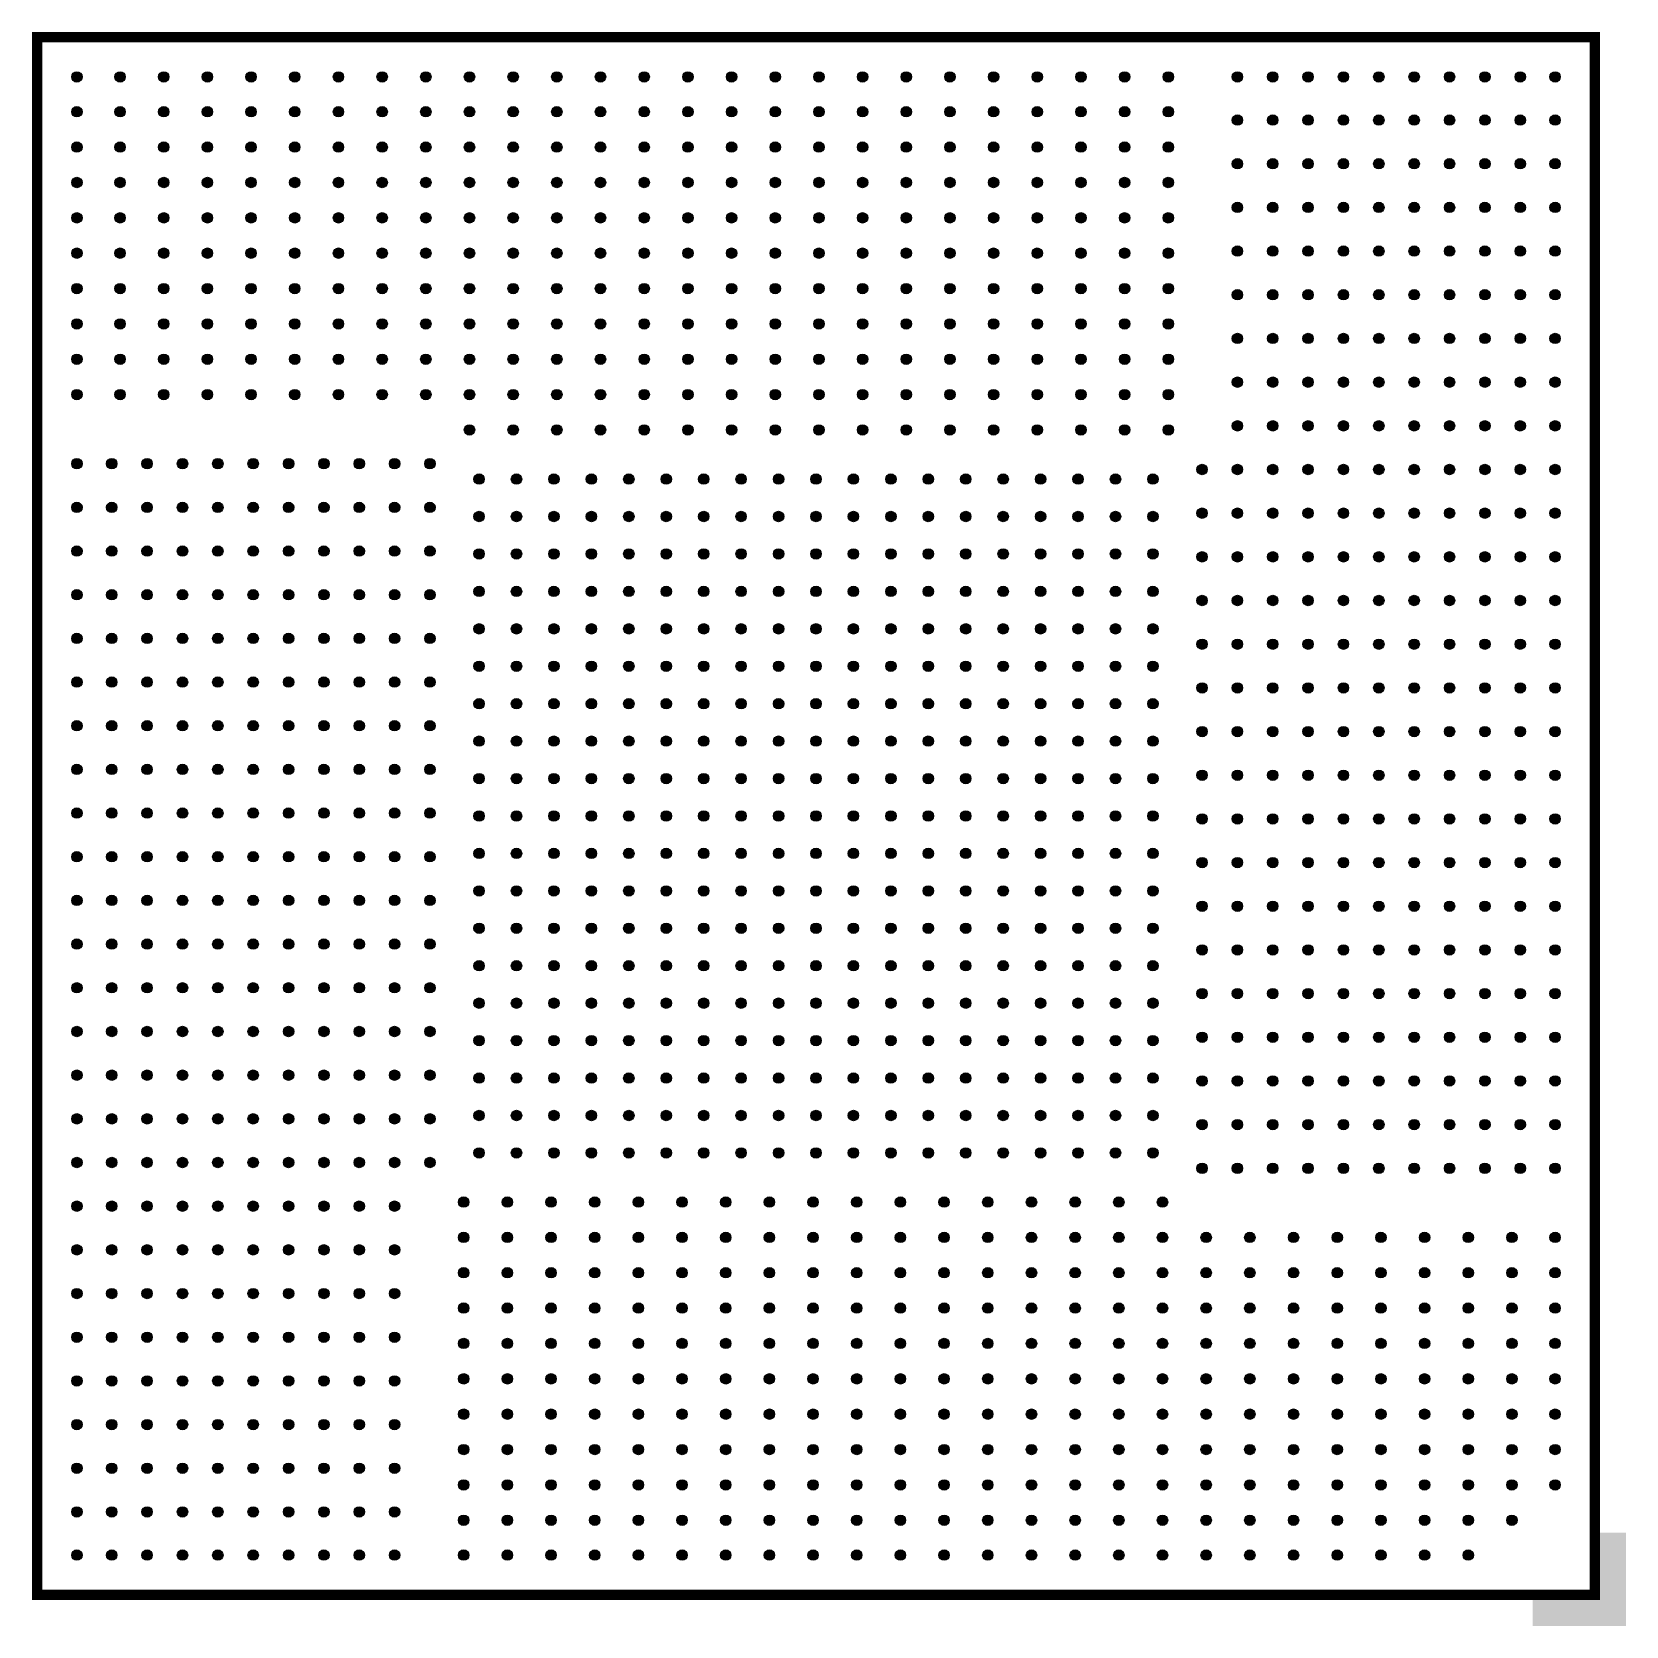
# Model space of a CAD drawing. Extents: x -0.75 to 0.78, y -0.78 to 0.75.
import ezdxf

# ---------------------------------------------------------------- set-up
doc = ezdxf.new("R2010")
doc.units = 0
doc.header["$MEASUREMENT"] = 0
doc.layers.add('PART_PADS_SMD_TOP', color=20, linetype='CONTINUOUS')
doc.layers.add('SILKSCREEN_OUTLINES_TOP', color=104, linetype='CONTINUOUS')

msp = doc.modelspace()

# ---------------------------------------------------------------- hatches: boundary and pattern name
at = {"layer": 'PART_PADS_SMD_TOP'}
h = msp.add_hatch(color=256, dxfattribs=at)
edge = h.paths.add_edge_path()
edge.add_arc((-0.7107, 0.7107), 0.005, 0, 360)
h = msp.add_hatch(color=256, dxfattribs=at)
edge = h.paths.add_edge_path()
edge.add_arc((-0.6692, 0.7107), 0.005, 0, 360)
h = msp.add_hatch(color=256, dxfattribs=at)
edge = h.paths.add_edge_path()
edge.add_arc((-0.6272, 0.7107), 0.005, 0, 360)
h = msp.add_hatch(color=256, dxfattribs=at)
edge = h.paths.add_edge_path()
edge.add_arc((-0.5852, 0.7107), 0.005, 0, 360)
h = msp.add_hatch(color=256, dxfattribs=at)
edge = h.paths.add_edge_path()
edge.add_arc((-0.5432, 0.7107), 0.005, 0, 360)
h = msp.add_hatch(color=256, dxfattribs=at)
edge = h.paths.add_edge_path()
edge.add_arc((-0.5012, 0.7107), 0.005, 0, 360)
h = msp.add_hatch(color=256, dxfattribs=at)
edge = h.paths.add_edge_path()
edge.add_arc((-0.4592, 0.7107), 0.005, 0, 360)
h = msp.add_hatch(color=256, dxfattribs=at)
edge = h.paths.add_edge_path()
edge.add_arc((-0.4172, 0.7107), 0.005, 0, 360)
h = msp.add_hatch(color=256, dxfattribs=at)
edge = h.paths.add_edge_path()
edge.add_arc((-0.3752, 0.7107), 0.005, 0, 360)
h = msp.add_hatch(color=256, dxfattribs=at)
edge = h.paths.add_edge_path()
edge.add_arc((-0.3332, 0.7107), 0.005, 0, 360)
h = msp.add_hatch(color=256, dxfattribs=at)
edge = h.paths.add_edge_path()
edge.add_arc((-0.2912, 0.7107), 0.005, 0, 360)
h = msp.add_hatch(color=256, dxfattribs=at)
edge = h.paths.add_edge_path()
edge.add_arc((-0.2492, 0.7107), 0.005, 0, 360)
h = msp.add_hatch(color=256, dxfattribs=at)
edge = h.paths.add_edge_path()
edge.add_arc((-0.2072, 0.7107), 0.005, 0, 360)
h = msp.add_hatch(color=256, dxfattribs=at)
edge = h.paths.add_edge_path()
edge.add_arc((-0.1652, 0.7107), 0.005, 0, 360)
h = msp.add_hatch(color=256, dxfattribs=at)
edge = h.paths.add_edge_path()
edge.add_arc((-0.1232, 0.7107), 0.005, 0, 360)
h = msp.add_hatch(color=256, dxfattribs=at)
edge = h.paths.add_edge_path()
edge.add_arc((-0.0812, 0.7107), 0.005, 0, 360)
h = msp.add_hatch(color=256, dxfattribs=at)
edge = h.paths.add_edge_path()
edge.add_arc((-0.0392, 0.7107), 0.005, 0, 360)
h = msp.add_hatch(color=256, dxfattribs=at)
edge = h.paths.add_edge_path()
edge.add_arc((0.0028, 0.7107), 0.005, 0, 360)
h = msp.add_hatch(color=256, dxfattribs=at)
edge = h.paths.add_edge_path()
edge.add_arc((0.0448, 0.7107), 0.005, 0, 360)
h = msp.add_hatch(color=256, dxfattribs=at)
edge = h.paths.add_edge_path()
edge.add_arc((0.0868, 0.7107), 0.005, 0, 360)
h = msp.add_hatch(color=256, dxfattribs=at)
edge = h.paths.add_edge_path()
edge.add_arc((0.1288, 0.7107), 0.005, 0, 360)
h = msp.add_hatch(color=256, dxfattribs=at)
edge = h.paths.add_edge_path()
edge.add_arc((0.1708, 0.7107), 0.005, 0, 360)
h = msp.add_hatch(color=256, dxfattribs=at)
edge = h.paths.add_edge_path()
edge.add_arc((0.2128, 0.7107), 0.005, 0, 360)
h = msp.add_hatch(color=256, dxfattribs=at)
edge = h.paths.add_edge_path()
edge.add_arc((0.2548, 0.7107), 0.005, 0, 360)
h = msp.add_hatch(color=256, dxfattribs=at)
edge = h.paths.add_edge_path()
edge.add_arc((0.2968, 0.7107), 0.005, 0, 360)
h = msp.add_hatch(color=256, dxfattribs=at)
edge = h.paths.add_edge_path()
edge.add_arc((0.3388, 0.7107), 0.005, 0, 360)
h = msp.add_hatch(color=256, dxfattribs=at)
edge = h.paths.add_edge_path()
edge.add_arc((0.4052, 0.7107), 0.005, 0, 360)
h = msp.add_hatch(color=256, dxfattribs=at)
edge = h.paths.add_edge_path()
edge.add_arc((0.4392, 0.7107), 0.005, 0, 360)
h = msp.add_hatch(color=256, dxfattribs=at)
edge = h.paths.add_edge_path()
edge.add_arc((0.4732, 0.7107), 0.005, 0, 360)
h = msp.add_hatch(color=256, dxfattribs=at)
edge = h.paths.add_edge_path()
edge.add_arc((0.5072, 0.7107), 0.005, 0, 360)
h = msp.add_hatch(color=256, dxfattribs=at)
edge = h.paths.add_edge_path()
edge.add_arc((0.5412, 0.7107), 0.005, 0, 360)
h = msp.add_hatch(color=256, dxfattribs=at)
edge = h.paths.add_edge_path()
edge.add_arc((0.5752, 0.7107), 0.005, 0, 360)
h = msp.add_hatch(color=256, dxfattribs=at)
edge = h.paths.add_edge_path()
edge.add_arc((0.6092, 0.7107), 0.005, 0, 360)
h = msp.add_hatch(color=256, dxfattribs=at)
edge = h.paths.add_edge_path()
edge.add_arc((0.6432, 0.7107), 0.005, 0, 360)
h = msp.add_hatch(color=256, dxfattribs=at)
edge = h.paths.add_edge_path()
edge.add_arc((0.6772, 0.7107), 0.005, 0, 360)
h = msp.add_hatch(color=256, dxfattribs=at)
edge = h.paths.add_edge_path()
edge.add_arc((0.7107, 0.7107), 0.005, 0, 360)
h = msp.add_hatch(color=256, dxfattribs=at)
edge = h.paths.add_edge_path()
edge.add_arc((-0.7107, 0.6772), 0.005, 0, 360)
h = msp.add_hatch(color=256, dxfattribs=at)
edge = h.paths.add_edge_path()
edge.add_arc((-0.6692, 0.6772), 0.005, 0, 360)
h = msp.add_hatch(color=256, dxfattribs=at)
edge = h.paths.add_edge_path()
edge.add_arc((-0.6272, 0.6772), 0.005, 0, 360)
h = msp.add_hatch(color=256, dxfattribs=at)
edge = h.paths.add_edge_path()
edge.add_arc((-0.5852, 0.6772), 0.005, 0, 360)
h = msp.add_hatch(color=256, dxfattribs=at)
edge = h.paths.add_edge_path()
edge.add_arc((-0.5432, 0.6772), 0.005, 0, 360)
h = msp.add_hatch(color=256, dxfattribs=at)
edge = h.paths.add_edge_path()
edge.add_arc((-0.5012, 0.6772), 0.005, 0, 360)
h = msp.add_hatch(color=256, dxfattribs=at)
edge = h.paths.add_edge_path()
edge.add_arc((-0.4592, 0.6772), 0.005, 0, 360)
h = msp.add_hatch(color=256, dxfattribs=at)
edge = h.paths.add_edge_path()
edge.add_arc((-0.4172, 0.6772), 0.005, 0, 360)
h = msp.add_hatch(color=256, dxfattribs=at)
edge = h.paths.add_edge_path()
edge.add_arc((-0.3752, 0.6772), 0.005, 0, 360)
h = msp.add_hatch(color=256, dxfattribs=at)
edge = h.paths.add_edge_path()
edge.add_arc((-0.3332, 0.6772), 0.005, 0, 360)
h = msp.add_hatch(color=256, dxfattribs=at)
edge = h.paths.add_edge_path()
edge.add_arc((-0.2912, 0.6772), 0.005, 0, 360)
h = msp.add_hatch(color=256, dxfattribs=at)
edge = h.paths.add_edge_path()
edge.add_arc((-0.2492, 0.6772), 0.005, 0, 360)
h = msp.add_hatch(color=256, dxfattribs=at)
edge = h.paths.add_edge_path()
edge.add_arc((-0.2072, 0.6772), 0.005, 0, 360)
h = msp.add_hatch(color=256, dxfattribs=at)
edge = h.paths.add_edge_path()
edge.add_arc((-0.1652, 0.6772), 0.005, 0, 360)
h = msp.add_hatch(color=256, dxfattribs=at)
edge = h.paths.add_edge_path()
edge.add_arc((-0.1232, 0.6772), 0.005, 0, 360)
h = msp.add_hatch(color=256, dxfattribs=at)
edge = h.paths.add_edge_path()
edge.add_arc((-0.0812, 0.6772), 0.005, 0, 360)
h = msp.add_hatch(color=256, dxfattribs=at)
edge = h.paths.add_edge_path()
edge.add_arc((-0.0392, 0.6772), 0.005, 0, 360)
h = msp.add_hatch(color=256, dxfattribs=at)
edge = h.paths.add_edge_path()
edge.add_arc((0.0028, 0.6772), 0.005, 0, 360)
h = msp.add_hatch(color=256, dxfattribs=at)
edge = h.paths.add_edge_path()
edge.add_arc((0.0448, 0.6772), 0.005, 0, 360)
h = msp.add_hatch(color=256, dxfattribs=at)
edge = h.paths.add_edge_path()
edge.add_arc((0.0868, 0.6772), 0.005, 0, 360)
h = msp.add_hatch(color=256, dxfattribs=at)
edge = h.paths.add_edge_path()
edge.add_arc((0.1288, 0.6772), 0.005, 0, 360)
h = msp.add_hatch(color=256, dxfattribs=at)
edge = h.paths.add_edge_path()
edge.add_arc((0.1708, 0.6772), 0.005, 0, 360)
h = msp.add_hatch(color=256, dxfattribs=at)
edge = h.paths.add_edge_path()
edge.add_arc((0.2128, 0.6772), 0.005, 0, 360)
h = msp.add_hatch(color=256, dxfattribs=at)
edge = h.paths.add_edge_path()
edge.add_arc((0.2548, 0.6772), 0.005, 0, 360)
h = msp.add_hatch(color=256, dxfattribs=at)
edge = h.paths.add_edge_path()
edge.add_arc((0.2968, 0.6772), 0.005, 0, 360)
h = msp.add_hatch(color=256, dxfattribs=at)
edge = h.paths.add_edge_path()
edge.add_arc((0.3388, 0.6772), 0.005, 0, 360)
h = msp.add_hatch(color=256, dxfattribs=at)
edge = h.paths.add_edge_path()
edge.add_arc((0.4052, 0.6692), 0.005, 0, 360)
h = msp.add_hatch(color=256, dxfattribs=at)
edge = h.paths.add_edge_path()
edge.add_arc((0.4392, 0.6692), 0.005, 0, 360)
h = msp.add_hatch(color=256, dxfattribs=at)
edge = h.paths.add_edge_path()
edge.add_arc((0.4732, 0.6692), 0.005, 0, 360)
h = msp.add_hatch(color=256, dxfattribs=at)
edge = h.paths.add_edge_path()
edge.add_arc((0.5072, 0.6692), 0.005, 0, 360)
h = msp.add_hatch(color=256, dxfattribs=at)
edge = h.paths.add_edge_path()
edge.add_arc((0.5412, 0.6692), 0.005, 0, 360)
h = msp.add_hatch(color=256, dxfattribs=at)
edge = h.paths.add_edge_path()
edge.add_arc((0.5752, 0.6692), 0.005, 0, 360)
h = msp.add_hatch(color=256, dxfattribs=at)
edge = h.paths.add_edge_path()
edge.add_arc((0.6092, 0.6692), 0.005, 0, 360)
h = msp.add_hatch(color=256, dxfattribs=at)
edge = h.paths.add_edge_path()
edge.add_arc((0.6432, 0.6692), 0.005, 0, 360)
h = msp.add_hatch(color=256, dxfattribs=at)
edge = h.paths.add_edge_path()
edge.add_arc((0.6772, 0.6692), 0.005, 0, 360)
h = msp.add_hatch(color=256, dxfattribs=at)
edge = h.paths.add_edge_path()
edge.add_arc((0.7107, 0.6692), 0.005, 0, 360)
h = msp.add_hatch(color=256, dxfattribs=at)
edge = h.paths.add_edge_path()
edge.add_arc((-0.7107, 0.6432), 0.005, 0, 360)
h = msp.add_hatch(color=256, dxfattribs=at)
edge = h.paths.add_edge_path()
edge.add_arc((-0.6692, 0.6432), 0.005, 0, 360)
h = msp.add_hatch(color=256, dxfattribs=at)
edge = h.paths.add_edge_path()
edge.add_arc((-0.6272, 0.6432), 0.005, 0, 360)
h = msp.add_hatch(color=256, dxfattribs=at)
edge = h.paths.add_edge_path()
edge.add_arc((-0.5852, 0.6432), 0.005, 0, 360)
h = msp.add_hatch(color=256, dxfattribs=at)
edge = h.paths.add_edge_path()
edge.add_arc((-0.5432, 0.6432), 0.005, 0, 360)
h = msp.add_hatch(color=256, dxfattribs=at)
edge = h.paths.add_edge_path()
edge.add_arc((-0.5012, 0.6432), 0.005, 0, 360)
h = msp.add_hatch(color=256, dxfattribs=at)
edge = h.paths.add_edge_path()
edge.add_arc((-0.4592, 0.6432), 0.005, 0, 360)
h = msp.add_hatch(color=256, dxfattribs=at)
edge = h.paths.add_edge_path()
edge.add_arc((-0.4172, 0.6432), 0.005, 0, 360)
h = msp.add_hatch(color=256, dxfattribs=at)
edge = h.paths.add_edge_path()
edge.add_arc((-0.3752, 0.6432), 0.005, 0, 360)
h = msp.add_hatch(color=256, dxfattribs=at)
edge = h.paths.add_edge_path()
edge.add_arc((-0.3332, 0.6432), 0.005, 0, 360)
h = msp.add_hatch(color=256, dxfattribs=at)
edge = h.paths.add_edge_path()
edge.add_arc((-0.2912, 0.6432), 0.005, 0, 360)
h = msp.add_hatch(color=256, dxfattribs=at)
edge = h.paths.add_edge_path()
edge.add_arc((-0.2492, 0.6432), 0.005, 0, 360)
h = msp.add_hatch(color=256, dxfattribs=at)
edge = h.paths.add_edge_path()
edge.add_arc((-0.2072, 0.6432), 0.005, 0, 360)
h = msp.add_hatch(color=256, dxfattribs=at)
edge = h.paths.add_edge_path()
edge.add_arc((-0.1652, 0.6432), 0.005, 0, 360)
h = msp.add_hatch(color=256, dxfattribs=at)
edge = h.paths.add_edge_path()
edge.add_arc((-0.1232, 0.6432), 0.005, 0, 360)
h = msp.add_hatch(color=256, dxfattribs=at)
edge = h.paths.add_edge_path()
edge.add_arc((-0.0812, 0.6432), 0.005, 0, 360)
h = msp.add_hatch(color=256, dxfattribs=at)
edge = h.paths.add_edge_path()
edge.add_arc((-0.0392, 0.6432), 0.005, 0, 360)
h = msp.add_hatch(color=256, dxfattribs=at)
edge = h.paths.add_edge_path()
edge.add_arc((0.0028, 0.6432), 0.005, 0, 360)
h = msp.add_hatch(color=256, dxfattribs=at)
edge = h.paths.add_edge_path()
edge.add_arc((0.0448, 0.6432), 0.005, 0, 360)
h = msp.add_hatch(color=256, dxfattribs=at)
edge = h.paths.add_edge_path()
edge.add_arc((0.0868, 0.6432), 0.005, 0, 360)
h = msp.add_hatch(color=256, dxfattribs=at)
edge = h.paths.add_edge_path()
edge.add_arc((0.1288, 0.6432), 0.005, 0, 360)
h = msp.add_hatch(color=256, dxfattribs=at)
edge = h.paths.add_edge_path()
edge.add_arc((0.1708, 0.6432), 0.005, 0, 360)
h = msp.add_hatch(color=256, dxfattribs=at)
edge = h.paths.add_edge_path()
edge.add_arc((0.2128, 0.6432), 0.005, 0, 360)
h = msp.add_hatch(color=256, dxfattribs=at)
edge = h.paths.add_edge_path()
edge.add_arc((0.2548, 0.6432), 0.005, 0, 360)
h = msp.add_hatch(color=256, dxfattribs=at)
edge = h.paths.add_edge_path()
edge.add_arc((0.2968, 0.6432), 0.005, 0, 360)
h = msp.add_hatch(color=256, dxfattribs=at)
edge = h.paths.add_edge_path()
edge.add_arc((0.3388, 0.6432), 0.005, 0, 360)
h = msp.add_hatch(color=256, dxfattribs=at)
edge = h.paths.add_edge_path()
edge.add_arc((0.4052, 0.6272), 0.005, 0, 360)
h = msp.add_hatch(color=256, dxfattribs=at)
edge = h.paths.add_edge_path()
edge.add_arc((0.4392, 0.6272), 0.005, 0, 360)
h = msp.add_hatch(color=256, dxfattribs=at)
edge = h.paths.add_edge_path()
edge.add_arc((0.4732, 0.6272), 0.005, 0, 360)
h = msp.add_hatch(color=256, dxfattribs=at)
edge = h.paths.add_edge_path()
edge.add_arc((0.5072, 0.6272), 0.005, 0, 360)
h = msp.add_hatch(color=256, dxfattribs=at)
edge = h.paths.add_edge_path()
edge.add_arc((0.5412, 0.6272), 0.005, 0, 360)
h = msp.add_hatch(color=256, dxfattribs=at)
edge = h.paths.add_edge_path()
edge.add_arc((0.5752, 0.6272), 0.005, 0, 360)
h = msp.add_hatch(color=256, dxfattribs=at)
edge = h.paths.add_edge_path()
edge.add_arc((0.6092, 0.6272), 0.005, 0, 360)
h = msp.add_hatch(color=256, dxfattribs=at)
edge = h.paths.add_edge_path()
edge.add_arc((0.6432, 0.6272), 0.005, 0, 360)
h = msp.add_hatch(color=256, dxfattribs=at)
edge = h.paths.add_edge_path()
edge.add_arc((0.6772, 0.6272), 0.005, 0, 360)
h = msp.add_hatch(color=256, dxfattribs=at)
edge = h.paths.add_edge_path()
edge.add_arc((0.7107, 0.6272), 0.005, 0, 360)
h = msp.add_hatch(color=256, dxfattribs=at)
edge = h.paths.add_edge_path()
edge.add_arc((-0.7107, 0.6092), 0.005, 0, 360)
h = msp.add_hatch(color=256, dxfattribs=at)
edge = h.paths.add_edge_path()
edge.add_arc((-0.6692, 0.6092), 0.005, 0, 360)
h = msp.add_hatch(color=256, dxfattribs=at)
edge = h.paths.add_edge_path()
edge.add_arc((-0.6272, 0.6092), 0.005, 0, 360)
h = msp.add_hatch(color=256, dxfattribs=at)
edge = h.paths.add_edge_path()
edge.add_arc((-0.5852, 0.6092), 0.005, 0, 360)
h = msp.add_hatch(color=256, dxfattribs=at)
edge = h.paths.add_edge_path()
edge.add_arc((-0.5432, 0.6092), 0.005, 0, 360)
h = msp.add_hatch(color=256, dxfattribs=at)
edge = h.paths.add_edge_path()
edge.add_arc((-0.5012, 0.6092), 0.005, 0, 360)
h = msp.add_hatch(color=256, dxfattribs=at)
edge = h.paths.add_edge_path()
edge.add_arc((-0.4592, 0.6092), 0.005, 0, 360)
h = msp.add_hatch(color=256, dxfattribs=at)
edge = h.paths.add_edge_path()
edge.add_arc((-0.4172, 0.6092), 0.005, 0, 360)
h = msp.add_hatch(color=256, dxfattribs=at)
edge = h.paths.add_edge_path()
edge.add_arc((-0.3752, 0.6092), 0.005, 0, 360)
h = msp.add_hatch(color=256, dxfattribs=at)
edge = h.paths.add_edge_path()
edge.add_arc((-0.3332, 0.6092), 0.005, 0, 360)
h = msp.add_hatch(color=256, dxfattribs=at)
edge = h.paths.add_edge_path()
edge.add_arc((-0.2912, 0.6092), 0.005, 0, 360)
h = msp.add_hatch(color=256, dxfattribs=at)
edge = h.paths.add_edge_path()
edge.add_arc((-0.2492, 0.6092), 0.005, 0, 360)
h = msp.add_hatch(color=256, dxfattribs=at)
edge = h.paths.add_edge_path()
edge.add_arc((-0.2072, 0.6092), 0.005, 0, 360)
h = msp.add_hatch(color=256, dxfattribs=at)
edge = h.paths.add_edge_path()
edge.add_arc((-0.1652, 0.6092), 0.005, 0, 360)
h = msp.add_hatch(color=256, dxfattribs=at)
edge = h.paths.add_edge_path()
edge.add_arc((-0.1232, 0.6092), 0.005, 0, 360)
h = msp.add_hatch(color=256, dxfattribs=at)
edge = h.paths.add_edge_path()
edge.add_arc((-0.0812, 0.6092), 0.005, 0, 360)
h = msp.add_hatch(color=256, dxfattribs=at)
edge = h.paths.add_edge_path()
edge.add_arc((-0.0392, 0.6092), 0.005, 0, 360)
h = msp.add_hatch(color=256, dxfattribs=at)
edge = h.paths.add_edge_path()
edge.add_arc((0.0028, 0.6092), 0.005, 0, 360)
h = msp.add_hatch(color=256, dxfattribs=at)
edge = h.paths.add_edge_path()
edge.add_arc((0.0448, 0.6092), 0.005, 0, 360)
h = msp.add_hatch(color=256, dxfattribs=at)
edge = h.paths.add_edge_path()
edge.add_arc((0.0868, 0.6092), 0.005, 0, 360)
h = msp.add_hatch(color=256, dxfattribs=at)
edge = h.paths.add_edge_path()
edge.add_arc((0.1288, 0.6092), 0.005, 0, 360)
h = msp.add_hatch(color=256, dxfattribs=at)
edge = h.paths.add_edge_path()
edge.add_arc((0.1708, 0.6092), 0.005, 0, 360)
h = msp.add_hatch(color=256, dxfattribs=at)
edge = h.paths.add_edge_path()
edge.add_arc((0.2128, 0.6092), 0.005, 0, 360)
h = msp.add_hatch(color=256, dxfattribs=at)
edge = h.paths.add_edge_path()
edge.add_arc((0.2548, 0.6092), 0.005, 0, 360)
h = msp.add_hatch(color=256, dxfattribs=at)
edge = h.paths.add_edge_path()
edge.add_arc((0.2968, 0.6092), 0.005, 0, 360)
h = msp.add_hatch(color=256, dxfattribs=at)
edge = h.paths.add_edge_path()
edge.add_arc((0.3388, 0.6092), 0.005, 0, 360)
h = msp.add_hatch(color=256, dxfattribs=at)
edge = h.paths.add_edge_path()
edge.add_arc((0.4052, 0.5852), 0.005, 0, 360)
h = msp.add_hatch(color=256, dxfattribs=at)
edge = h.paths.add_edge_path()
edge.add_arc((0.4392, 0.5852), 0.005, 0, 360)
h = msp.add_hatch(color=256, dxfattribs=at)
edge = h.paths.add_edge_path()
edge.add_arc((0.4732, 0.5852), 0.005, 0, 360)
h = msp.add_hatch(color=256, dxfattribs=at)
edge = h.paths.add_edge_path()
edge.add_arc((0.5072, 0.5852), 0.005, 0, 360)
h = msp.add_hatch(color=256, dxfattribs=at)
edge = h.paths.add_edge_path()
edge.add_arc((0.5412, 0.5852), 0.005, 0, 360)
h = msp.add_hatch(color=256, dxfattribs=at)
edge = h.paths.add_edge_path()
edge.add_arc((0.5752, 0.5852), 0.005, 0, 360)
h = msp.add_hatch(color=256, dxfattribs=at)
edge = h.paths.add_edge_path()
edge.add_arc((0.6092, 0.5852), 0.005, 0, 360)
h = msp.add_hatch(color=256, dxfattribs=at)
edge = h.paths.add_edge_path()
edge.add_arc((0.6432, 0.5852), 0.005, 0, 360)
h = msp.add_hatch(color=256, dxfattribs=at)
edge = h.paths.add_edge_path()
edge.add_arc((0.6772, 0.5852), 0.005, 0, 360)
h = msp.add_hatch(color=256, dxfattribs=at)
edge = h.paths.add_edge_path()
edge.add_arc((0.7107, 0.5852), 0.005, 0, 360)
h = msp.add_hatch(color=256, dxfattribs=at)
edge = h.paths.add_edge_path()
edge.add_arc((-0.7107, 0.5752), 0.005, 0, 360)
h = msp.add_hatch(color=256, dxfattribs=at)
edge = h.paths.add_edge_path()
edge.add_arc((-0.6692, 0.5752), 0.005, 0, 360)
h = msp.add_hatch(color=256, dxfattribs=at)
edge = h.paths.add_edge_path()
edge.add_arc((-0.6272, 0.5752), 0.005, 0, 360)
h = msp.add_hatch(color=256, dxfattribs=at)
edge = h.paths.add_edge_path()
edge.add_arc((-0.5852, 0.5752), 0.005, 0, 360)
h = msp.add_hatch(color=256, dxfattribs=at)
edge = h.paths.add_edge_path()
edge.add_arc((-0.5432, 0.5752), 0.005, 0, 360)
h = msp.add_hatch(color=256, dxfattribs=at)
edge = h.paths.add_edge_path()
edge.add_arc((-0.5012, 0.5752), 0.005, 0, 360)
h = msp.add_hatch(color=256, dxfattribs=at)
edge = h.paths.add_edge_path()
edge.add_arc((-0.4592, 0.5752), 0.005, 0, 360)
h = msp.add_hatch(color=256, dxfattribs=at)
edge = h.paths.add_edge_path()
edge.add_arc((-0.4172, 0.5752), 0.005, 0, 360)
h = msp.add_hatch(color=256, dxfattribs=at)
edge = h.paths.add_edge_path()
edge.add_arc((-0.3752, 0.5752), 0.005, 0, 360)
h = msp.add_hatch(color=256, dxfattribs=at)
edge = h.paths.add_edge_path()
edge.add_arc((-0.3332, 0.5752), 0.005, 0, 360)
h = msp.add_hatch(color=256, dxfattribs=at)
edge = h.paths.add_edge_path()
edge.add_arc((-0.2912, 0.5752), 0.005, 0, 360)
h = msp.add_hatch(color=256, dxfattribs=at)
edge = h.paths.add_edge_path()
edge.add_arc((-0.2492, 0.5752), 0.005, 0, 360)
h = msp.add_hatch(color=256, dxfattribs=at)
edge = h.paths.add_edge_path()
edge.add_arc((-0.2072, 0.5752), 0.005, 0, 360)
h = msp.add_hatch(color=256, dxfattribs=at)
edge = h.paths.add_edge_path()
edge.add_arc((-0.1652, 0.5752), 0.005, 0, 360)
h = msp.add_hatch(color=256, dxfattribs=at)
edge = h.paths.add_edge_path()
edge.add_arc((-0.1232, 0.5752), 0.005, 0, 360)
h = msp.add_hatch(color=256, dxfattribs=at)
edge = h.paths.add_edge_path()
edge.add_arc((-0.0812, 0.5752), 0.005, 0, 360)
h = msp.add_hatch(color=256, dxfattribs=at)
edge = h.paths.add_edge_path()
edge.add_arc((-0.0392, 0.5752), 0.005, 0, 360)
h = msp.add_hatch(color=256, dxfattribs=at)
edge = h.paths.add_edge_path()
edge.add_arc((0.0028, 0.5752), 0.005, 0, 360)
h = msp.add_hatch(color=256, dxfattribs=at)
edge = h.paths.add_edge_path()
edge.add_arc((0.0448, 0.5752), 0.005, 0, 360)
h = msp.add_hatch(color=256, dxfattribs=at)
edge = h.paths.add_edge_path()
edge.add_arc((0.0868, 0.5752), 0.005, 0, 360)
h = msp.add_hatch(color=256, dxfattribs=at)
edge = h.paths.add_edge_path()
edge.add_arc((0.1288, 0.5752), 0.005, 0, 360)
h = msp.add_hatch(color=256, dxfattribs=at)
edge = h.paths.add_edge_path()
edge.add_arc((0.1708, 0.5752), 0.005, 0, 360)
h = msp.add_hatch(color=256, dxfattribs=at)
edge = h.paths.add_edge_path()
edge.add_arc((0.2128, 0.5752), 0.005, 0, 360)
h = msp.add_hatch(color=256, dxfattribs=at)
edge = h.paths.add_edge_path()
edge.add_arc((0.2548, 0.5752), 0.005, 0, 360)
h = msp.add_hatch(color=256, dxfattribs=at)
edge = h.paths.add_edge_path()
edge.add_arc((0.2968, 0.5752), 0.005, 0, 360)
h = msp.add_hatch(color=256, dxfattribs=at)
edge = h.paths.add_edge_path()
edge.add_arc((0.3388, 0.5752), 0.005, 0, 360)
h = msp.add_hatch(color=256, dxfattribs=at)
edge = h.paths.add_edge_path()
edge.add_arc((-0.7107, 0.5412), 0.005, 0, 360)
h = msp.add_hatch(color=256, dxfattribs=at)
edge = h.paths.add_edge_path()
edge.add_arc((-0.6692, 0.5412), 0.005, 0, 360)
h = msp.add_hatch(color=256, dxfattribs=at)
edge = h.paths.add_edge_path()
edge.add_arc((-0.6272, 0.5412), 0.005, 0, 360)
h = msp.add_hatch(color=256, dxfattribs=at)
edge = h.paths.add_edge_path()
edge.add_arc((-0.5852, 0.5412), 0.005, 0, 360)
h = msp.add_hatch(color=256, dxfattribs=at)
edge = h.paths.add_edge_path()
edge.add_arc((-0.5432, 0.5412), 0.005, 0, 360)
h = msp.add_hatch(color=256, dxfattribs=at)
edge = h.paths.add_edge_path()
edge.add_arc((-0.5012, 0.5412), 0.005, 0, 360)
h = msp.add_hatch(color=256, dxfattribs=at)
edge = h.paths.add_edge_path()
edge.add_arc((-0.4592, 0.5412), 0.005, 0, 360)
h = msp.add_hatch(color=256, dxfattribs=at)
edge = h.paths.add_edge_path()
edge.add_arc((-0.4172, 0.5412), 0.005, 0, 360)
h = msp.add_hatch(color=256, dxfattribs=at)
edge = h.paths.add_edge_path()
edge.add_arc((-0.3752, 0.5412), 0.005, 0, 360)
h = msp.add_hatch(color=256, dxfattribs=at)
edge = h.paths.add_edge_path()
edge.add_arc((-0.3332, 0.5412), 0.005, 0, 360)
h = msp.add_hatch(color=256, dxfattribs=at)
edge = h.paths.add_edge_path()
edge.add_arc((-0.2912, 0.5412), 0.005, 0, 360)
h = msp.add_hatch(color=256, dxfattribs=at)
edge = h.paths.add_edge_path()
edge.add_arc((-0.2492, 0.5412), 0.005, 0, 360)
h = msp.add_hatch(color=256, dxfattribs=at)
edge = h.paths.add_edge_path()
edge.add_arc((-0.2072, 0.5412), 0.005, 0, 360)
h = msp.add_hatch(color=256, dxfattribs=at)
edge = h.paths.add_edge_path()
edge.add_arc((-0.1652, 0.5412), 0.005, 0, 360)
h = msp.add_hatch(color=256, dxfattribs=at)
edge = h.paths.add_edge_path()
edge.add_arc((-0.1232, 0.5412), 0.005, 0, 360)
h = msp.add_hatch(color=256, dxfattribs=at)
edge = h.paths.add_edge_path()
edge.add_arc((-0.0812, 0.5412), 0.005, 0, 360)
h = msp.add_hatch(color=256, dxfattribs=at)
edge = h.paths.add_edge_path()
edge.add_arc((-0.0392, 0.5412), 0.005, 0, 360)
h = msp.add_hatch(color=256, dxfattribs=at)
edge = h.paths.add_edge_path()
edge.add_arc((0.0028, 0.5412), 0.005, 0, 360)
h = msp.add_hatch(color=256, dxfattribs=at)
edge = h.paths.add_edge_path()
edge.add_arc((0.0448, 0.5412), 0.005, 0, 360)
h = msp.add_hatch(color=256, dxfattribs=at)
edge = h.paths.add_edge_path()
edge.add_arc((0.0868, 0.5412), 0.005, 0, 360)
h = msp.add_hatch(color=256, dxfattribs=at)
edge = h.paths.add_edge_path()
edge.add_arc((0.1288, 0.5412), 0.005, 0, 360)
h = msp.add_hatch(color=256, dxfattribs=at)
edge = h.paths.add_edge_path()
edge.add_arc((0.1708, 0.5412), 0.005, 0, 360)
h = msp.add_hatch(color=256, dxfattribs=at)
edge = h.paths.add_edge_path()
edge.add_arc((0.2128, 0.5412), 0.005, 0, 360)
h = msp.add_hatch(color=256, dxfattribs=at)
edge = h.paths.add_edge_path()
edge.add_arc((0.2548, 0.5412), 0.005, 0, 360)
h = msp.add_hatch(color=256, dxfattribs=at)
edge = h.paths.add_edge_path()
edge.add_arc((0.2968, 0.5412), 0.005, 0, 360)
h = msp.add_hatch(color=256, dxfattribs=at)
edge = h.paths.add_edge_path()
edge.add_arc((0.3388, 0.5412), 0.005, 0, 360)
h = msp.add_hatch(color=256, dxfattribs=at)
edge = h.paths.add_edge_path()
edge.add_arc((0.4052, 0.5432), 0.005, 0, 360)
h = msp.add_hatch(color=256, dxfattribs=at)
edge = h.paths.add_edge_path()
edge.add_arc((0.4392, 0.5432), 0.005, 0, 360)
h = msp.add_hatch(color=256, dxfattribs=at)
edge = h.paths.add_edge_path()
edge.add_arc((0.4732, 0.5432), 0.005, 0, 360)
h = msp.add_hatch(color=256, dxfattribs=at)
edge = h.paths.add_edge_path()
edge.add_arc((0.5072, 0.5432), 0.005, 0, 360)
h = msp.add_hatch(color=256, dxfattribs=at)
edge = h.paths.add_edge_path()
edge.add_arc((0.5412, 0.5432), 0.005, 0, 360)
h = msp.add_hatch(color=256, dxfattribs=at)
edge = h.paths.add_edge_path()
edge.add_arc((0.5752, 0.5432), 0.005, 0, 360)
h = msp.add_hatch(color=256, dxfattribs=at)
edge = h.paths.add_edge_path()
edge.add_arc((0.6092, 0.5432), 0.005, 0, 360)
h = msp.add_hatch(color=256, dxfattribs=at)
edge = h.paths.add_edge_path()
edge.add_arc((0.6432, 0.5432), 0.005, 0, 360)
h = msp.add_hatch(color=256, dxfattribs=at)
edge = h.paths.add_edge_path()
edge.add_arc((0.6772, 0.5432), 0.005, 0, 360)
h = msp.add_hatch(color=256, dxfattribs=at)
edge = h.paths.add_edge_path()
edge.add_arc((0.7107, 0.5432), 0.005, 0, 360)
h = msp.add_hatch(color=256, dxfattribs=at)
edge = h.paths.add_edge_path()
edge.add_arc((-0.7107, 0.5072), 0.005, 0, 360)
h = msp.add_hatch(color=256, dxfattribs=at)
edge = h.paths.add_edge_path()
edge.add_arc((-0.6692, 0.5072), 0.005, 0, 360)
h = msp.add_hatch(color=256, dxfattribs=at)
edge = h.paths.add_edge_path()
edge.add_arc((-0.6272, 0.5072), 0.005, 0, 360)
h = msp.add_hatch(color=256, dxfattribs=at)
edge = h.paths.add_edge_path()
edge.add_arc((-0.5852, 0.5072), 0.005, 0, 360)
h = msp.add_hatch(color=256, dxfattribs=at)
edge = h.paths.add_edge_path()
edge.add_arc((-0.5432, 0.5072), 0.005, 0, 360)
h = msp.add_hatch(color=256, dxfattribs=at)
edge = h.paths.add_edge_path()
edge.add_arc((-0.5012, 0.5072), 0.005, 0, 360)
h = msp.add_hatch(color=256, dxfattribs=at)
edge = h.paths.add_edge_path()
edge.add_arc((-0.4592, 0.5072), 0.005, 0, 360)
h = msp.add_hatch(color=256, dxfattribs=at)
edge = h.paths.add_edge_path()
edge.add_arc((-0.4172, 0.5072), 0.005, 0, 360)
h = msp.add_hatch(color=256, dxfattribs=at)
edge = h.paths.add_edge_path()
edge.add_arc((-0.3752, 0.5072), 0.005, 0, 360)
h = msp.add_hatch(color=256, dxfattribs=at)
edge = h.paths.add_edge_path()
edge.add_arc((-0.3332, 0.5072), 0.005, 0, 360)
h = msp.add_hatch(color=256, dxfattribs=at)
edge = h.paths.add_edge_path()
edge.add_arc((-0.2912, 0.5072), 0.005, 0, 360)
h = msp.add_hatch(color=256, dxfattribs=at)
edge = h.paths.add_edge_path()
edge.add_arc((-0.2492, 0.5072), 0.005, 0, 360)
h = msp.add_hatch(color=256, dxfattribs=at)
edge = h.paths.add_edge_path()
edge.add_arc((-0.2072, 0.5072), 0.005, 0, 360)
h = msp.add_hatch(color=256, dxfattribs=at)
edge = h.paths.add_edge_path()
edge.add_arc((-0.1652, 0.5072), 0.005, 0, 360)
h = msp.add_hatch(color=256, dxfattribs=at)
edge = h.paths.add_edge_path()
edge.add_arc((-0.1232, 0.5072), 0.005, 0, 360)
h = msp.add_hatch(color=256, dxfattribs=at)
edge = h.paths.add_edge_path()
edge.add_arc((-0.0812, 0.5072), 0.005, 0, 360)
h = msp.add_hatch(color=256, dxfattribs=at)
edge = h.paths.add_edge_path()
edge.add_arc((-0.0392, 0.5072), 0.005, 0, 360)
h = msp.add_hatch(color=256, dxfattribs=at)
edge = h.paths.add_edge_path()
edge.add_arc((0.0028, 0.5072), 0.005, 0, 360)
h = msp.add_hatch(color=256, dxfattribs=at)
edge = h.paths.add_edge_path()
edge.add_arc((0.0448, 0.5072), 0.005, 0, 360)
h = msp.add_hatch(color=256, dxfattribs=at)
edge = h.paths.add_edge_path()
edge.add_arc((0.0868, 0.5072), 0.005, 0, 360)
h = msp.add_hatch(color=256, dxfattribs=at)
edge = h.paths.add_edge_path()
edge.add_arc((0.1288, 0.5072), 0.005, 0, 360)
h = msp.add_hatch(color=256, dxfattribs=at)
edge = h.paths.add_edge_path()
edge.add_arc((0.1708, 0.5072), 0.005, 0, 360)
h = msp.add_hatch(color=256, dxfattribs=at)
edge = h.paths.add_edge_path()
edge.add_arc((0.2128, 0.5072), 0.005, 0, 360)
h = msp.add_hatch(color=256, dxfattribs=at)
edge = h.paths.add_edge_path()
edge.add_arc((0.2548, 0.5072), 0.005, 0, 360)
h = msp.add_hatch(color=256, dxfattribs=at)
edge = h.paths.add_edge_path()
edge.add_arc((0.2968, 0.5072), 0.005, 0, 360)
h = msp.add_hatch(color=256, dxfattribs=at)
edge = h.paths.add_edge_path()
edge.add_arc((0.3388, 0.5072), 0.005, 0, 360)
h = msp.add_hatch(color=256, dxfattribs=at)
edge = h.paths.add_edge_path()
edge.add_arc((0.4052, 0.5012), 0.005, 0, 360)
h = msp.add_hatch(color=256, dxfattribs=at)
edge = h.paths.add_edge_path()
edge.add_arc((0.4392, 0.5012), 0.005, 0, 360)
h = msp.add_hatch(color=256, dxfattribs=at)
edge = h.paths.add_edge_path()
edge.add_arc((0.4732, 0.5012), 0.005, 0, 360)
h = msp.add_hatch(color=256, dxfattribs=at)
edge = h.paths.add_edge_path()
edge.add_arc((0.5072, 0.5012), 0.005, 0, 360)
h = msp.add_hatch(color=256, dxfattribs=at)
edge = h.paths.add_edge_path()
edge.add_arc((0.5412, 0.5012), 0.005, 0, 360)
h = msp.add_hatch(color=256, dxfattribs=at)
edge = h.paths.add_edge_path()
edge.add_arc((0.5752, 0.5012), 0.005, 0, 360)
h = msp.add_hatch(color=256, dxfattribs=at)
edge = h.paths.add_edge_path()
edge.add_arc((0.6092, 0.5012), 0.005, 0, 360)
h = msp.add_hatch(color=256, dxfattribs=at)
edge = h.paths.add_edge_path()
edge.add_arc((0.6432, 0.5012), 0.005, 0, 360)
h = msp.add_hatch(color=256, dxfattribs=at)
edge = h.paths.add_edge_path()
edge.add_arc((0.6772, 0.5012), 0.005, 0, 360)
h = msp.add_hatch(color=256, dxfattribs=at)
edge = h.paths.add_edge_path()
edge.add_arc((0.7107, 0.5012), 0.005, 0, 360)
h = msp.add_hatch(color=256, dxfattribs=at)
edge = h.paths.add_edge_path()
edge.add_arc((-0.7107, 0.4732), 0.005, 0, 360)
h = msp.add_hatch(color=256, dxfattribs=at)
edge = h.paths.add_edge_path()
edge.add_arc((-0.6692, 0.4732), 0.005, 0, 360)
h = msp.add_hatch(color=256, dxfattribs=at)
edge = h.paths.add_edge_path()
edge.add_arc((-0.6272, 0.4732), 0.005, 0, 360)
h = msp.add_hatch(color=256, dxfattribs=at)
edge = h.paths.add_edge_path()
edge.add_arc((-0.5852, 0.4732), 0.005, 0, 360)
h = msp.add_hatch(color=256, dxfattribs=at)
edge = h.paths.add_edge_path()
edge.add_arc((-0.5432, 0.4732), 0.005, 0, 360)
h = msp.add_hatch(color=256, dxfattribs=at)
edge = h.paths.add_edge_path()
edge.add_arc((-0.5012, 0.4732), 0.005, 0, 360)
h = msp.add_hatch(color=256, dxfattribs=at)
edge = h.paths.add_edge_path()
edge.add_arc((-0.4592, 0.4732), 0.005, 0, 360)
h = msp.add_hatch(color=256, dxfattribs=at)
edge = h.paths.add_edge_path()
edge.add_arc((-0.4172, 0.4732), 0.005, 0, 360)
h = msp.add_hatch(color=256, dxfattribs=at)
edge = h.paths.add_edge_path()
edge.add_arc((-0.3752, 0.4732), 0.005, 0, 360)
h = msp.add_hatch(color=256, dxfattribs=at)
edge = h.paths.add_edge_path()
edge.add_arc((-0.3332, 0.4732), 0.005, 0, 360)
h = msp.add_hatch(color=256, dxfattribs=at)
edge = h.paths.add_edge_path()
edge.add_arc((-0.2912, 0.4732), 0.005, 0, 360)
h = msp.add_hatch(color=256, dxfattribs=at)
edge = h.paths.add_edge_path()
edge.add_arc((-0.2492, 0.4732), 0.005, 0, 360)
h = msp.add_hatch(color=256, dxfattribs=at)
edge = h.paths.add_edge_path()
edge.add_arc((-0.2072, 0.4732), 0.005, 0, 360)
h = msp.add_hatch(color=256, dxfattribs=at)
edge = h.paths.add_edge_path()
edge.add_arc((-0.1652, 0.4732), 0.005, 0, 360)
h = msp.add_hatch(color=256, dxfattribs=at)
edge = h.paths.add_edge_path()
edge.add_arc((-0.1232, 0.4732), 0.005, 0, 360)
h = msp.add_hatch(color=256, dxfattribs=at)
edge = h.paths.add_edge_path()
edge.add_arc((-0.0812, 0.4732), 0.005, 0, 360)
h = msp.add_hatch(color=256, dxfattribs=at)
edge = h.paths.add_edge_path()
edge.add_arc((-0.0392, 0.4732), 0.005, 0, 360)
h = msp.add_hatch(color=256, dxfattribs=at)
edge = h.paths.add_edge_path()
edge.add_arc((0.0028, 0.4732), 0.005, 0, 360)
h = msp.add_hatch(color=256, dxfattribs=at)
edge = h.paths.add_edge_path()
edge.add_arc((0.0448, 0.4732), 0.005, 0, 360)
h = msp.add_hatch(color=256, dxfattribs=at)
edge = h.paths.add_edge_path()
edge.add_arc((0.0868, 0.4732), 0.005, 0, 360)
h = msp.add_hatch(color=256, dxfattribs=at)
edge = h.paths.add_edge_path()
edge.add_arc((0.1288, 0.4732), 0.005, 0, 360)
h = msp.add_hatch(color=256, dxfattribs=at)
edge = h.paths.add_edge_path()
edge.add_arc((0.1708, 0.4732), 0.005, 0, 360)
h = msp.add_hatch(color=256, dxfattribs=at)
edge = h.paths.add_edge_path()
edge.add_arc((0.2128, 0.4732), 0.005, 0, 360)
h = msp.add_hatch(color=256, dxfattribs=at)
edge = h.paths.add_edge_path()
edge.add_arc((0.2548, 0.4732), 0.005, 0, 360)
h = msp.add_hatch(color=256, dxfattribs=at)
edge = h.paths.add_edge_path()
edge.add_arc((0.2968, 0.4732), 0.005, 0, 360)
h = msp.add_hatch(color=256, dxfattribs=at)
edge = h.paths.add_edge_path()
edge.add_arc((0.3388, 0.4732), 0.005, 0, 360)
h = msp.add_hatch(color=256, dxfattribs=at)
edge = h.paths.add_edge_path()
edge.add_arc((0.4052, 0.4592), 0.005, 0, 360)
h = msp.add_hatch(color=256, dxfattribs=at)
edge = h.paths.add_edge_path()
edge.add_arc((0.4392, 0.4592), 0.005, 0, 360)
h = msp.add_hatch(color=256, dxfattribs=at)
edge = h.paths.add_edge_path()
edge.add_arc((0.4732, 0.4592), 0.005, 0, 360)
h = msp.add_hatch(color=256, dxfattribs=at)
edge = h.paths.add_edge_path()
edge.add_arc((0.5072, 0.4592), 0.005, 0, 360)
h = msp.add_hatch(color=256, dxfattribs=at)
edge = h.paths.add_edge_path()
edge.add_arc((0.5412, 0.4592), 0.005, 0, 360)
h = msp.add_hatch(color=256, dxfattribs=at)
edge = h.paths.add_edge_path()
edge.add_arc((0.5752, 0.4592), 0.005, 0, 360)
h = msp.add_hatch(color=256, dxfattribs=at)
edge = h.paths.add_edge_path()
edge.add_arc((0.6092, 0.4592), 0.005, 0, 360)
h = msp.add_hatch(color=256, dxfattribs=at)
edge = h.paths.add_edge_path()
edge.add_arc((0.6432, 0.4592), 0.005, 0, 360)
h = msp.add_hatch(color=256, dxfattribs=at)
edge = h.paths.add_edge_path()
edge.add_arc((0.6772, 0.4592), 0.005, 0, 360)
h = msp.add_hatch(color=256, dxfattribs=at)
edge = h.paths.add_edge_path()
edge.add_arc((0.7107, 0.4592), 0.005, 0, 360)
h = msp.add_hatch(color=256, dxfattribs=at)
edge = h.paths.add_edge_path()
edge.add_arc((-0.7107, 0.4392), 0.005, 0, 360)
h = msp.add_hatch(color=256, dxfattribs=at)
edge = h.paths.add_edge_path()
edge.add_arc((-0.6692, 0.4392), 0.005, 0, 360)
h = msp.add_hatch(color=256, dxfattribs=at)
edge = h.paths.add_edge_path()
edge.add_arc((-0.6272, 0.4392), 0.005, 0, 360)
h = msp.add_hatch(color=256, dxfattribs=at)
edge = h.paths.add_edge_path()
edge.add_arc((-0.5852, 0.4392), 0.005, 0, 360)
h = msp.add_hatch(color=256, dxfattribs=at)
edge = h.paths.add_edge_path()
edge.add_arc((-0.5432, 0.4392), 0.005, 0, 360)
h = msp.add_hatch(color=256, dxfattribs=at)
edge = h.paths.add_edge_path()
edge.add_arc((-0.5012, 0.4392), 0.005, 0, 360)
h = msp.add_hatch(color=256, dxfattribs=at)
edge = h.paths.add_edge_path()
edge.add_arc((-0.4592, 0.4392), 0.005, 0, 360)
h = msp.add_hatch(color=256, dxfattribs=at)
edge = h.paths.add_edge_path()
edge.add_arc((-0.4172, 0.4392), 0.005, 0, 360)
h = msp.add_hatch(color=256, dxfattribs=at)
edge = h.paths.add_edge_path()
edge.add_arc((-0.3752, 0.4392), 0.005, 0, 360)
h = msp.add_hatch(color=256, dxfattribs=at)
edge = h.paths.add_edge_path()
edge.add_arc((-0.3332, 0.4392), 0.005, 0, 360)
h = msp.add_hatch(color=256, dxfattribs=at)
edge = h.paths.add_edge_path()
edge.add_arc((-0.2912, 0.4392), 0.005, 0, 360)
h = msp.add_hatch(color=256, dxfattribs=at)
edge = h.paths.add_edge_path()
edge.add_arc((-0.2492, 0.4392), 0.005, 0, 360)
h = msp.add_hatch(color=256, dxfattribs=at)
edge = h.paths.add_edge_path()
edge.add_arc((-0.2072, 0.4392), 0.005, 0, 360)
h = msp.add_hatch(color=256, dxfattribs=at)
edge = h.paths.add_edge_path()
edge.add_arc((-0.1652, 0.4392), 0.005, 0, 360)
h = msp.add_hatch(color=256, dxfattribs=at)
edge = h.paths.add_edge_path()
edge.add_arc((-0.1232, 0.4392), 0.005, 0, 360)
h = msp.add_hatch(color=256, dxfattribs=at)
edge = h.paths.add_edge_path()
edge.add_arc((-0.0812, 0.4392), 0.005, 0, 360)
h = msp.add_hatch(color=256, dxfattribs=at)
edge = h.paths.add_edge_path()
edge.add_arc((-0.0392, 0.4392), 0.005, 0, 360)
h = msp.add_hatch(color=256, dxfattribs=at)
edge = h.paths.add_edge_path()
edge.add_arc((0.0028, 0.4392), 0.005, 0, 360)
h = msp.add_hatch(color=256, dxfattribs=at)
edge = h.paths.add_edge_path()
edge.add_arc((0.0448, 0.4392), 0.005, 0, 360)
h = msp.add_hatch(color=256, dxfattribs=at)
edge = h.paths.add_edge_path()
edge.add_arc((0.0868, 0.4392), 0.005, 0, 360)
h = msp.add_hatch(color=256, dxfattribs=at)
edge = h.paths.add_edge_path()
edge.add_arc((0.1288, 0.4392), 0.005, 0, 360)
h = msp.add_hatch(color=256, dxfattribs=at)
edge = h.paths.add_edge_path()
edge.add_arc((0.1708, 0.4392), 0.005, 0, 360)
h = msp.add_hatch(color=256, dxfattribs=at)
edge = h.paths.add_edge_path()
edge.add_arc((0.2128, 0.4392), 0.005, 0, 360)
h = msp.add_hatch(color=256, dxfattribs=at)
edge = h.paths.add_edge_path()
edge.add_arc((0.2548, 0.4392), 0.005, 0, 360)
h = msp.add_hatch(color=256, dxfattribs=at)
edge = h.paths.add_edge_path()
edge.add_arc((0.2968, 0.4392), 0.005, 0, 360)
h = msp.add_hatch(color=256, dxfattribs=at)
edge = h.paths.add_edge_path()
edge.add_arc((0.3388, 0.4392), 0.005, 0, 360)
h = msp.add_hatch(color=256, dxfattribs=at)
edge = h.paths.add_edge_path()
edge.add_arc((0.4052, 0.4172), 0.005, 0, 360)
h = msp.add_hatch(color=256, dxfattribs=at)
edge = h.paths.add_edge_path()
edge.add_arc((0.4392, 0.4172), 0.005, 0, 360)
h = msp.add_hatch(color=256, dxfattribs=at)
edge = h.paths.add_edge_path()
edge.add_arc((0.4732, 0.4172), 0.005, 0, 360)
h = msp.add_hatch(color=256, dxfattribs=at)
edge = h.paths.add_edge_path()
edge.add_arc((0.5072, 0.4172), 0.005, 0, 360)
h = msp.add_hatch(color=256, dxfattribs=at)
edge = h.paths.add_edge_path()
edge.add_arc((0.5412, 0.4172), 0.005, 0, 360)
h = msp.add_hatch(color=256, dxfattribs=at)
edge = h.paths.add_edge_path()
edge.add_arc((0.5752, 0.4172), 0.005, 0, 360)
h = msp.add_hatch(color=256, dxfattribs=at)
edge = h.paths.add_edge_path()
edge.add_arc((0.6092, 0.4172), 0.005, 0, 360)
h = msp.add_hatch(color=256, dxfattribs=at)
edge = h.paths.add_edge_path()
edge.add_arc((0.6432, 0.4172), 0.005, 0, 360)
h = msp.add_hatch(color=256, dxfattribs=at)
edge = h.paths.add_edge_path()
edge.add_arc((0.6772, 0.4172), 0.005, 0, 360)
h = msp.add_hatch(color=256, dxfattribs=at)
edge = h.paths.add_edge_path()
edge.add_arc((0.7107, 0.4172), 0.005, 0, 360)
h = msp.add_hatch(color=256, dxfattribs=at)
edge = h.paths.add_edge_path()
edge.add_arc((-0.7107, 0.4052), 0.005, 0, 360)
h = msp.add_hatch(color=256, dxfattribs=at)
edge = h.paths.add_edge_path()
edge.add_arc((-0.6692, 0.4052), 0.005, 0, 360)
h = msp.add_hatch(color=256, dxfattribs=at)
edge = h.paths.add_edge_path()
edge.add_arc((-0.6272, 0.4052), 0.005, 0, 360)
h = msp.add_hatch(color=256, dxfattribs=at)
edge = h.paths.add_edge_path()
edge.add_arc((-0.5852, 0.4052), 0.005, 0, 360)
h = msp.add_hatch(color=256, dxfattribs=at)
edge = h.paths.add_edge_path()
edge.add_arc((-0.5432, 0.4052), 0.005, 0, 360)
h = msp.add_hatch(color=256, dxfattribs=at)
edge = h.paths.add_edge_path()
edge.add_arc((-0.5012, 0.4052), 0.005, 0, 360)
h = msp.add_hatch(color=256, dxfattribs=at)
edge = h.paths.add_edge_path()
edge.add_arc((-0.4592, 0.4052), 0.005, 0, 360)
h = msp.add_hatch(color=256, dxfattribs=at)
edge = h.paths.add_edge_path()
edge.add_arc((-0.4172, 0.4052), 0.005, 0, 360)
h = msp.add_hatch(color=256, dxfattribs=at)
edge = h.paths.add_edge_path()
edge.add_arc((-0.3752, 0.4052), 0.005, 0, 360)
h = msp.add_hatch(color=256, dxfattribs=at)
edge = h.paths.add_edge_path()
edge.add_arc((-0.3332, 0.4052), 0.005, 0, 360)
h = msp.add_hatch(color=256, dxfattribs=at)
edge = h.paths.add_edge_path()
edge.add_arc((-0.2912, 0.4052), 0.005, 0, 360)
h = msp.add_hatch(color=256, dxfattribs=at)
edge = h.paths.add_edge_path()
edge.add_arc((-0.2492, 0.4052), 0.005, 0, 360)
h = msp.add_hatch(color=256, dxfattribs=at)
edge = h.paths.add_edge_path()
edge.add_arc((-0.2072, 0.4052), 0.005, 0, 360)
h = msp.add_hatch(color=256, dxfattribs=at)
edge = h.paths.add_edge_path()
edge.add_arc((-0.1652, 0.4052), 0.005, 0, 360)
h = msp.add_hatch(color=256, dxfattribs=at)
edge = h.paths.add_edge_path()
edge.add_arc((-0.1232, 0.4052), 0.005, 0, 360)
h = msp.add_hatch(color=256, dxfattribs=at)
edge = h.paths.add_edge_path()
edge.add_arc((-0.0812, 0.4052), 0.005, 0, 360)
h = msp.add_hatch(color=256, dxfattribs=at)
edge = h.paths.add_edge_path()
edge.add_arc((-0.0392, 0.4052), 0.005, 0, 360)
h = msp.add_hatch(color=256, dxfattribs=at)
edge = h.paths.add_edge_path()
edge.add_arc((0.0028, 0.4052), 0.005, 0, 360)
h = msp.add_hatch(color=256, dxfattribs=at)
edge = h.paths.add_edge_path()
edge.add_arc((0.0448, 0.4052), 0.005, 0, 360)
h = msp.add_hatch(color=256, dxfattribs=at)
edge = h.paths.add_edge_path()
edge.add_arc((0.0868, 0.4052), 0.005, 0, 360)
h = msp.add_hatch(color=256, dxfattribs=at)
edge = h.paths.add_edge_path()
edge.add_arc((0.1288, 0.4052), 0.005, 0, 360)
h = msp.add_hatch(color=256, dxfattribs=at)
edge = h.paths.add_edge_path()
edge.add_arc((0.1708, 0.4052), 0.005, 0, 360)
h = msp.add_hatch(color=256, dxfattribs=at)
edge = h.paths.add_edge_path()
edge.add_arc((0.2128, 0.4052), 0.005, 0, 360)
h = msp.add_hatch(color=256, dxfattribs=at)
edge = h.paths.add_edge_path()
edge.add_arc((0.2548, 0.4052), 0.005, 0, 360)
h = msp.add_hatch(color=256, dxfattribs=at)
edge = h.paths.add_edge_path()
edge.add_arc((0.2968, 0.4052), 0.005, 0, 360)
h = msp.add_hatch(color=256, dxfattribs=at)
edge = h.paths.add_edge_path()
edge.add_arc((0.3388, 0.4052), 0.005, 0, 360)
h = msp.add_hatch(color=256, dxfattribs=at)
edge = h.paths.add_edge_path()
edge.add_arc((-0.3332, 0.3712), 0.005, 0, 360)
h = msp.add_hatch(color=256, dxfattribs=at)
edge = h.paths.add_edge_path()
edge.add_arc((-0.2912, 0.3712), 0.005, 0, 360)
h = msp.add_hatch(color=256, dxfattribs=at)
edge = h.paths.add_edge_path()
edge.add_arc((-0.2492, 0.3712), 0.005, 0, 360)
h = msp.add_hatch(color=256, dxfattribs=at)
edge = h.paths.add_edge_path()
edge.add_arc((-0.2072, 0.3712), 0.005, 0, 360)
h = msp.add_hatch(color=256, dxfattribs=at)
edge = h.paths.add_edge_path()
edge.add_arc((-0.1652, 0.3712), 0.005, 0, 360)
h = msp.add_hatch(color=256, dxfattribs=at)
edge = h.paths.add_edge_path()
edge.add_arc((-0.1232, 0.3712), 0.005, 0, 360)
h = msp.add_hatch(color=256, dxfattribs=at)
edge = h.paths.add_edge_path()
edge.add_arc((-0.0812, 0.3712), 0.005, 0, 360)
h = msp.add_hatch(color=256, dxfattribs=at)
edge = h.paths.add_edge_path()
edge.add_arc((-0.0392, 0.3712), 0.005, 0, 360)
h = msp.add_hatch(color=256, dxfattribs=at)
edge = h.paths.add_edge_path()
edge.add_arc((0.0028, 0.3712), 0.005, 0, 360)
h = msp.add_hatch(color=256, dxfattribs=at)
edge = h.paths.add_edge_path()
edge.add_arc((0.0448, 0.3712), 0.005, 0, 360)
h = msp.add_hatch(color=256, dxfattribs=at)
edge = h.paths.add_edge_path()
edge.add_arc((0.0868, 0.3712), 0.005, 0, 360)
h = msp.add_hatch(color=256, dxfattribs=at)
edge = h.paths.add_edge_path()
edge.add_arc((0.1288, 0.3712), 0.005, 0, 360)
h = msp.add_hatch(color=256, dxfattribs=at)
edge = h.paths.add_edge_path()
edge.add_arc((0.1708, 0.3712), 0.005, 0, 360)
h = msp.add_hatch(color=256, dxfattribs=at)
edge = h.paths.add_edge_path()
edge.add_arc((0.2128, 0.3712), 0.005, 0, 360)
h = msp.add_hatch(color=256, dxfattribs=at)
edge = h.paths.add_edge_path()
edge.add_arc((0.2548, 0.3712), 0.005, 0, 360)
h = msp.add_hatch(color=256, dxfattribs=at)
edge = h.paths.add_edge_path()
edge.add_arc((0.2968, 0.3712), 0.005, 0, 360)
h = msp.add_hatch(color=256, dxfattribs=at)
edge = h.paths.add_edge_path()
edge.add_arc((0.3388, 0.3712), 0.005, 0, 360)
h = msp.add_hatch(color=256, dxfattribs=at)
edge = h.paths.add_edge_path()
edge.add_arc((0.4052, 0.3752), 0.005, 0, 360)
h = msp.add_hatch(color=256, dxfattribs=at)
edge = h.paths.add_edge_path()
edge.add_arc((0.4392, 0.3752), 0.005, 0, 360)
h = msp.add_hatch(color=256, dxfattribs=at)
edge = h.paths.add_edge_path()
edge.add_arc((0.4732, 0.3752), 0.005, 0, 360)
h = msp.add_hatch(color=256, dxfattribs=at)
edge = h.paths.add_edge_path()
edge.add_arc((0.5072, 0.3752), 0.005, 0, 360)
h = msp.add_hatch(color=256, dxfattribs=at)
edge = h.paths.add_edge_path()
edge.add_arc((0.5412, 0.3752), 0.005, 0, 360)
h = msp.add_hatch(color=256, dxfattribs=at)
edge = h.paths.add_edge_path()
edge.add_arc((0.5752, 0.3752), 0.005, 0, 360)
h = msp.add_hatch(color=256, dxfattribs=at)
edge = h.paths.add_edge_path()
edge.add_arc((0.6092, 0.3752), 0.005, 0, 360)
h = msp.add_hatch(color=256, dxfattribs=at)
edge = h.paths.add_edge_path()
edge.add_arc((0.6432, 0.3752), 0.005, 0, 360)
h = msp.add_hatch(color=256, dxfattribs=at)
edge = h.paths.add_edge_path()
edge.add_arc((0.6772, 0.3752), 0.005, 0, 360)
h = msp.add_hatch(color=256, dxfattribs=at)
edge = h.paths.add_edge_path()
edge.add_arc((0.7107, 0.3752), 0.005, 0, 360)
h = msp.add_hatch(color=256, dxfattribs=at)
edge = h.paths.add_edge_path()
edge.add_arc((-0.7107, 0.3388), 0.005, 0, 360)
h = msp.add_hatch(color=256, dxfattribs=at)
edge = h.paths.add_edge_path()
edge.add_arc((-0.6772, 0.3388), 0.005, 0, 360)
h = msp.add_hatch(color=256, dxfattribs=at)
edge = h.paths.add_edge_path()
edge.add_arc((-0.6432, 0.3388), 0.005, 0, 360)
h = msp.add_hatch(color=256, dxfattribs=at)
edge = h.paths.add_edge_path()
edge.add_arc((-0.6092, 0.3388), 0.005, 0, 360)
h = msp.add_hatch(color=256, dxfattribs=at)
edge = h.paths.add_edge_path()
edge.add_arc((-0.5752, 0.3388), 0.005, 0, 360)
h = msp.add_hatch(color=256, dxfattribs=at)
edge = h.paths.add_edge_path()
edge.add_arc((-0.5412, 0.3388), 0.005, 0, 360)
h = msp.add_hatch(color=256, dxfattribs=at)
edge = h.paths.add_edge_path()
edge.add_arc((-0.5072, 0.3388), 0.005, 0, 360)
h = msp.add_hatch(color=256, dxfattribs=at)
edge = h.paths.add_edge_path()
edge.add_arc((-0.4732, 0.3388), 0.005, 0, 360)
h = msp.add_hatch(color=256, dxfattribs=at)
edge = h.paths.add_edge_path()
edge.add_arc((-0.4392, 0.3388), 0.005, 0, 360)
h = msp.add_hatch(color=256, dxfattribs=at)
edge = h.paths.add_edge_path()
edge.add_arc((-0.4052, 0.3388), 0.005, 0, 360)
h = msp.add_hatch(color=256, dxfattribs=at)
edge = h.paths.add_edge_path()
edge.add_arc((-0.3712, 0.3388), 0.005, 0, 360)
h = msp.add_hatch(color=256, dxfattribs=at)
edge = h.paths.add_edge_path()
edge.add_arc((0.3712, 0.3332), 0.005, 0, 360)
h = msp.add_hatch(color=256, dxfattribs=at)
edge = h.paths.add_edge_path()
edge.add_arc((0.4052, 0.3332), 0.005, 0, 360)
h = msp.add_hatch(color=256, dxfattribs=at)
edge = h.paths.add_edge_path()
edge.add_arc((0.4392, 0.3332), 0.005, 0, 360)
h = msp.add_hatch(color=256, dxfattribs=at)
edge = h.paths.add_edge_path()
edge.add_arc((0.4732, 0.3332), 0.005, 0, 360)
h = msp.add_hatch(color=256, dxfattribs=at)
edge = h.paths.add_edge_path()
edge.add_arc((0.5072, 0.3332), 0.005, 0, 360)
h = msp.add_hatch(color=256, dxfattribs=at)
edge = h.paths.add_edge_path()
edge.add_arc((0.5412, 0.3332), 0.005, 0, 360)
h = msp.add_hatch(color=256, dxfattribs=at)
edge = h.paths.add_edge_path()
edge.add_arc((0.5752, 0.3332), 0.005, 0, 360)
h = msp.add_hatch(color=256, dxfattribs=at)
edge = h.paths.add_edge_path()
edge.add_arc((0.6092, 0.3332), 0.005, 0, 360)
h = msp.add_hatch(color=256, dxfattribs=at)
edge = h.paths.add_edge_path()
edge.add_arc((0.6432, 0.3332), 0.005, 0, 360)
h = msp.add_hatch(color=256, dxfattribs=at)
edge = h.paths.add_edge_path()
edge.add_arc((0.6772, 0.3332), 0.005, 0, 360)
h = msp.add_hatch(color=256, dxfattribs=at)
edge = h.paths.add_edge_path()
edge.add_arc((0.7107, 0.3332), 0.005, 0, 360)
h = msp.add_hatch(color=256, dxfattribs=at)
edge = h.paths.add_edge_path()
edge.add_arc((-0.324, 0.324), 0.005, 0, 360)
h = msp.add_hatch(color=256, dxfattribs=at)
edge = h.paths.add_edge_path()
edge.add_arc((-0.288, 0.324), 0.005, 0, 360)
h = msp.add_hatch(color=256, dxfattribs=at)
edge = h.paths.add_edge_path()
edge.add_arc((-0.252, 0.324), 0.005, 0, 360)
h = msp.add_hatch(color=256, dxfattribs=at)
edge = h.paths.add_edge_path()
edge.add_arc((-0.216, 0.324), 0.005, 0, 360)
h = msp.add_hatch(color=256, dxfattribs=at)
edge = h.paths.add_edge_path()
edge.add_arc((-0.18, 0.324), 0.005, 0, 360)
h = msp.add_hatch(color=256, dxfattribs=at)
edge = h.paths.add_edge_path()
edge.add_arc((-0.144, 0.324), 0.005, 0, 360)
h = msp.add_hatch(color=256, dxfattribs=at)
edge = h.paths.add_edge_path()
edge.add_arc((-0.108, 0.324), 0.005, 0, 360)
h = msp.add_hatch(color=256, dxfattribs=at)
edge = h.paths.add_edge_path()
edge.add_arc((-0.072, 0.324), 0.005, 0, 360)
h = msp.add_hatch(color=256, dxfattribs=at)
edge = h.paths.add_edge_path()
edge.add_arc((-0.036, 0.324), 0.005, 0, 360)
h = msp.add_hatch(color=256, dxfattribs=at)
edge = h.paths.add_edge_path()
edge.add_arc((0, 0.324), 0.005, 0, 360)
h = msp.add_hatch(color=256, dxfattribs=at)
edge = h.paths.add_edge_path()
edge.add_arc((0.036, 0.324), 0.005, 0, 360)
h = msp.add_hatch(color=256, dxfattribs=at)
edge = h.paths.add_edge_path()
edge.add_arc((0.072, 0.324), 0.005, 0, 360)
h = msp.add_hatch(color=256, dxfattribs=at)
edge = h.paths.add_edge_path()
edge.add_arc((0.108, 0.324), 0.005, 0, 360)
h = msp.add_hatch(color=256, dxfattribs=at)
edge = h.paths.add_edge_path()
edge.add_arc((0.144, 0.324), 0.005, 0, 360)
h = msp.add_hatch(color=256, dxfattribs=at)
edge = h.paths.add_edge_path()
edge.add_arc((0.18, 0.324), 0.005, 0, 360)
h = msp.add_hatch(color=256, dxfattribs=at)
edge = h.paths.add_edge_path()
edge.add_arc((0.216, 0.324), 0.005, 0, 360)
h = msp.add_hatch(color=256, dxfattribs=at)
edge = h.paths.add_edge_path()
edge.add_arc((0.252, 0.324), 0.005, 0, 360)
h = msp.add_hatch(color=256, dxfattribs=at)
edge = h.paths.add_edge_path()
edge.add_arc((0.288, 0.324), 0.005, 0, 360)
h = msp.add_hatch(color=256, dxfattribs=at)
edge = h.paths.add_edge_path()
edge.add_arc((0.324, 0.324), 0.005, 0, 360)
h = msp.add_hatch(color=256, dxfattribs=at)
edge = h.paths.add_edge_path()
edge.add_arc((-0.7107, 0.2968), 0.005, 0, 360)
h = msp.add_hatch(color=256, dxfattribs=at)
edge = h.paths.add_edge_path()
edge.add_arc((-0.6772, 0.2968), 0.005, 0, 360)
h = msp.add_hatch(color=256, dxfattribs=at)
edge = h.paths.add_edge_path()
edge.add_arc((-0.6432, 0.2968), 0.005, 0, 360)
h = msp.add_hatch(color=256, dxfattribs=at)
edge = h.paths.add_edge_path()
edge.add_arc((-0.6092, 0.2968), 0.005, 0, 360)
h = msp.add_hatch(color=256, dxfattribs=at)
edge = h.paths.add_edge_path()
edge.add_arc((-0.5752, 0.2968), 0.005, 0, 360)
h = msp.add_hatch(color=256, dxfattribs=at)
edge = h.paths.add_edge_path()
edge.add_arc((-0.5412, 0.2968), 0.005, 0, 360)
h = msp.add_hatch(color=256, dxfattribs=at)
edge = h.paths.add_edge_path()
edge.add_arc((-0.5072, 0.2968), 0.005, 0, 360)
h = msp.add_hatch(color=256, dxfattribs=at)
edge = h.paths.add_edge_path()
edge.add_arc((-0.4732, 0.2968), 0.005, 0, 360)
h = msp.add_hatch(color=256, dxfattribs=at)
edge = h.paths.add_edge_path()
edge.add_arc((-0.4392, 0.2968), 0.005, 0, 360)
h = msp.add_hatch(color=256, dxfattribs=at)
edge = h.paths.add_edge_path()
edge.add_arc((-0.4052, 0.2968), 0.005, 0, 360)
h = msp.add_hatch(color=256, dxfattribs=at)
edge = h.paths.add_edge_path()
edge.add_arc((-0.3712, 0.2968), 0.005, 0, 360)
h = msp.add_hatch(color=256, dxfattribs=at)
edge = h.paths.add_edge_path()
edge.add_arc((-0.324, 0.288), 0.005, 0, 360)
h = msp.add_hatch(color=256, dxfattribs=at)
edge = h.paths.add_edge_path()
edge.add_arc((-0.288, 0.288), 0.005, 0, 360)
h = msp.add_hatch(color=256, dxfattribs=at)
edge = h.paths.add_edge_path()
edge.add_arc((-0.252, 0.288), 0.005, 0, 360)
h = msp.add_hatch(color=256, dxfattribs=at)
edge = h.paths.add_edge_path()
edge.add_arc((-0.216, 0.288), 0.005, 0, 360)
h = msp.add_hatch(color=256, dxfattribs=at)
edge = h.paths.add_edge_path()
edge.add_arc((-0.18, 0.288), 0.005, 0, 360)
h = msp.add_hatch(color=256, dxfattribs=at)
edge = h.paths.add_edge_path()
edge.add_arc((-0.144, 0.288), 0.005, 0, 360)
h = msp.add_hatch(color=256, dxfattribs=at)
edge = h.paths.add_edge_path()
edge.add_arc((-0.108, 0.288), 0.005, 0, 360)
h = msp.add_hatch(color=256, dxfattribs=at)
edge = h.paths.add_edge_path()
edge.add_arc((-0.072, 0.288), 0.005, 0, 360)
h = msp.add_hatch(color=256, dxfattribs=at)
edge = h.paths.add_edge_path()
edge.add_arc((-0.036, 0.288), 0.005, 0, 360)
h = msp.add_hatch(color=256, dxfattribs=at)
edge = h.paths.add_edge_path()
edge.add_arc((0, 0.288), 0.005, 0, 360)
h = msp.add_hatch(color=256, dxfattribs=at)
edge = h.paths.add_edge_path()
edge.add_arc((0.036, 0.288), 0.005, 0, 360)
h = msp.add_hatch(color=256, dxfattribs=at)
edge = h.paths.add_edge_path()
edge.add_arc((0.072, 0.288), 0.005, 0, 360)
h = msp.add_hatch(color=256, dxfattribs=at)
edge = h.paths.add_edge_path()
edge.add_arc((0.108, 0.288), 0.005, 0, 360)
h = msp.add_hatch(color=256, dxfattribs=at)
edge = h.paths.add_edge_path()
edge.add_arc((0.144, 0.288), 0.005, 0, 360)
h = msp.add_hatch(color=256, dxfattribs=at)
edge = h.paths.add_edge_path()
edge.add_arc((0.18, 0.288), 0.005, 0, 360)
h = msp.add_hatch(color=256, dxfattribs=at)
edge = h.paths.add_edge_path()
edge.add_arc((0.216, 0.288), 0.005, 0, 360)
h = msp.add_hatch(color=256, dxfattribs=at)
edge = h.paths.add_edge_path()
edge.add_arc((0.252, 0.288), 0.005, 0, 360)
h = msp.add_hatch(color=256, dxfattribs=at)
edge = h.paths.add_edge_path()
edge.add_arc((0.288, 0.288), 0.005, 0, 360)
h = msp.add_hatch(color=256, dxfattribs=at)
edge = h.paths.add_edge_path()
edge.add_arc((0.324, 0.288), 0.005, 0, 360)
h = msp.add_hatch(color=256, dxfattribs=at)
edge = h.paths.add_edge_path()
edge.add_arc((0.3712, 0.2912), 0.005, 0, 360)
h = msp.add_hatch(color=256, dxfattribs=at)
edge = h.paths.add_edge_path()
edge.add_arc((0.4052, 0.2912), 0.005, 0, 360)
h = msp.add_hatch(color=256, dxfattribs=at)
edge = h.paths.add_edge_path()
edge.add_arc((0.4392, 0.2912), 0.005, 0, 360)
h = msp.add_hatch(color=256, dxfattribs=at)
edge = h.paths.add_edge_path()
edge.add_arc((0.4732, 0.2912), 0.005, 0, 360)
h = msp.add_hatch(color=256, dxfattribs=at)
edge = h.paths.add_edge_path()
edge.add_arc((0.5072, 0.2912), 0.005, 0, 360)
h = msp.add_hatch(color=256, dxfattribs=at)
edge = h.paths.add_edge_path()
edge.add_arc((0.5412, 0.2912), 0.005, 0, 360)
h = msp.add_hatch(color=256, dxfattribs=at)
edge = h.paths.add_edge_path()
edge.add_arc((0.5752, 0.2912), 0.005, 0, 360)
h = msp.add_hatch(color=256, dxfattribs=at)
edge = h.paths.add_edge_path()
edge.add_arc((0.6092, 0.2912), 0.005, 0, 360)
h = msp.add_hatch(color=256, dxfattribs=at)
edge = h.paths.add_edge_path()
edge.add_arc((0.6432, 0.2912), 0.005, 0, 360)
h = msp.add_hatch(color=256, dxfattribs=at)
edge = h.paths.add_edge_path()
edge.add_arc((0.6772, 0.2912), 0.005, 0, 360)
h = msp.add_hatch(color=256, dxfattribs=at)
edge = h.paths.add_edge_path()
edge.add_arc((0.7107, 0.2912), 0.005, 0, 360)
h = msp.add_hatch(color=256, dxfattribs=at)
edge = h.paths.add_edge_path()
edge.add_arc((-0.7107, 0.2548), 0.005, 0, 360)
h = msp.add_hatch(color=256, dxfattribs=at)
edge = h.paths.add_edge_path()
edge.add_arc((-0.6772, 0.2548), 0.005, 0, 360)
h = msp.add_hatch(color=256, dxfattribs=at)
edge = h.paths.add_edge_path()
edge.add_arc((-0.6432, 0.2548), 0.005, 0, 360)
h = msp.add_hatch(color=256, dxfattribs=at)
edge = h.paths.add_edge_path()
edge.add_arc((-0.6092, 0.2548), 0.005, 0, 360)
h = msp.add_hatch(color=256, dxfattribs=at)
edge = h.paths.add_edge_path()
edge.add_arc((-0.5752, 0.2548), 0.005, 0, 360)
h = msp.add_hatch(color=256, dxfattribs=at)
edge = h.paths.add_edge_path()
edge.add_arc((-0.5412, 0.2548), 0.005, 0, 360)
h = msp.add_hatch(color=256, dxfattribs=at)
edge = h.paths.add_edge_path()
edge.add_arc((-0.5072, 0.2548), 0.005, 0, 360)
h = msp.add_hatch(color=256, dxfattribs=at)
edge = h.paths.add_edge_path()
edge.add_arc((-0.4732, 0.2548), 0.005, 0, 360)
h = msp.add_hatch(color=256, dxfattribs=at)
edge = h.paths.add_edge_path()
edge.add_arc((-0.4392, 0.2548), 0.005, 0, 360)
h = msp.add_hatch(color=256, dxfattribs=at)
edge = h.paths.add_edge_path()
edge.add_arc((-0.4052, 0.2548), 0.005, 0, 360)
h = msp.add_hatch(color=256, dxfattribs=at)
edge = h.paths.add_edge_path()
edge.add_arc((-0.3712, 0.2548), 0.005, 0, 360)
h = msp.add_hatch(color=256, dxfattribs=at)
edge = h.paths.add_edge_path()
edge.add_arc((-0.324, 0.252), 0.005, 0, 360)
h = msp.add_hatch(color=256, dxfattribs=at)
edge = h.paths.add_edge_path()
edge.add_arc((-0.288, 0.252), 0.005, 0, 360)
h = msp.add_hatch(color=256, dxfattribs=at)
edge = h.paths.add_edge_path()
edge.add_arc((-0.252, 0.252), 0.005, 0, 360)
h = msp.add_hatch(color=256, dxfattribs=at)
edge = h.paths.add_edge_path()
edge.add_arc((-0.216, 0.252), 0.005, 0, 360)
h = msp.add_hatch(color=256, dxfattribs=at)
edge = h.paths.add_edge_path()
edge.add_arc((-0.18, 0.252), 0.005, 0, 360)
h = msp.add_hatch(color=256, dxfattribs=at)
edge = h.paths.add_edge_path()
edge.add_arc((-0.144, 0.252), 0.005, 0, 360)
h = msp.add_hatch(color=256, dxfattribs=at)
edge = h.paths.add_edge_path()
edge.add_arc((-0.108, 0.252), 0.005, 0, 360)
h = msp.add_hatch(color=256, dxfattribs=at)
edge = h.paths.add_edge_path()
edge.add_arc((-0.072, 0.252), 0.005, 0, 360)
h = msp.add_hatch(color=256, dxfattribs=at)
edge = h.paths.add_edge_path()
edge.add_arc((-0.036, 0.252), 0.005, 0, 360)
h = msp.add_hatch(color=256, dxfattribs=at)
edge = h.paths.add_edge_path()
edge.add_arc((0, 0.252), 0.005, 0, 360)
h = msp.add_hatch(color=256, dxfattribs=at)
edge = h.paths.add_edge_path()
edge.add_arc((0.036, 0.252), 0.005, 0, 360)
h = msp.add_hatch(color=256, dxfattribs=at)
edge = h.paths.add_edge_path()
edge.add_arc((0.072, 0.252), 0.005, 0, 360)
h = msp.add_hatch(color=256, dxfattribs=at)
edge = h.paths.add_edge_path()
edge.add_arc((0.108, 0.252), 0.005, 0, 360)
h = msp.add_hatch(color=256, dxfattribs=at)
edge = h.paths.add_edge_path()
edge.add_arc((0.144, 0.252), 0.005, 0, 360)
h = msp.add_hatch(color=256, dxfattribs=at)
edge = h.paths.add_edge_path()
edge.add_arc((0.18, 0.252), 0.005, 0, 360)
h = msp.add_hatch(color=256, dxfattribs=at)
edge = h.paths.add_edge_path()
edge.add_arc((0.216, 0.252), 0.005, 0, 360)
h = msp.add_hatch(color=256, dxfattribs=at)
edge = h.paths.add_edge_path()
edge.add_arc((0.252, 0.252), 0.005, 0, 360)
h = msp.add_hatch(color=256, dxfattribs=at)
edge = h.paths.add_edge_path()
edge.add_arc((0.288, 0.252), 0.005, 0, 360)
h = msp.add_hatch(color=256, dxfattribs=at)
edge = h.paths.add_edge_path()
edge.add_arc((0.324, 0.252), 0.005, 0, 360)
h = msp.add_hatch(color=256, dxfattribs=at)
edge = h.paths.add_edge_path()
edge.add_arc((0.3712, 0.2492), 0.005, 0, 360)
h = msp.add_hatch(color=256, dxfattribs=at)
edge = h.paths.add_edge_path()
edge.add_arc((0.4052, 0.2492), 0.005, 0, 360)
h = msp.add_hatch(color=256, dxfattribs=at)
edge = h.paths.add_edge_path()
edge.add_arc((0.4392, 0.2492), 0.005, 0, 360)
h = msp.add_hatch(color=256, dxfattribs=at)
edge = h.paths.add_edge_path()
edge.add_arc((0.4732, 0.2492), 0.005, 0, 360)
h = msp.add_hatch(color=256, dxfattribs=at)
edge = h.paths.add_edge_path()
edge.add_arc((0.5072, 0.2492), 0.005, 0, 360)
h = msp.add_hatch(color=256, dxfattribs=at)
edge = h.paths.add_edge_path()
edge.add_arc((0.5412, 0.2492), 0.005, 0, 360)
h = msp.add_hatch(color=256, dxfattribs=at)
edge = h.paths.add_edge_path()
edge.add_arc((0.5752, 0.2492), 0.005, 0, 360)
h = msp.add_hatch(color=256, dxfattribs=at)
edge = h.paths.add_edge_path()
edge.add_arc((0.6092, 0.2492), 0.005, 0, 360)
h = msp.add_hatch(color=256, dxfattribs=at)
edge = h.paths.add_edge_path()
edge.add_arc((0.6432, 0.2492), 0.005, 0, 360)
h = msp.add_hatch(color=256, dxfattribs=at)
edge = h.paths.add_edge_path()
edge.add_arc((0.6772, 0.2492), 0.005, 0, 360)
h = msp.add_hatch(color=256, dxfattribs=at)
edge = h.paths.add_edge_path()
edge.add_arc((0.7107, 0.2492), 0.005, 0, 360)
h = msp.add_hatch(color=256, dxfattribs=at)
edge = h.paths.add_edge_path()
edge.add_arc((-0.7107, 0.2128), 0.005, 0, 360)
h = msp.add_hatch(color=256, dxfattribs=at)
edge = h.paths.add_edge_path()
edge.add_arc((-0.6772, 0.2128), 0.005, 0, 360)
h = msp.add_hatch(color=256, dxfattribs=at)
edge = h.paths.add_edge_path()
edge.add_arc((-0.6432, 0.2128), 0.005, 0, 360)
h = msp.add_hatch(color=256, dxfattribs=at)
edge = h.paths.add_edge_path()
edge.add_arc((-0.6092, 0.2128), 0.005, 0, 360)
h = msp.add_hatch(color=256, dxfattribs=at)
edge = h.paths.add_edge_path()
edge.add_arc((-0.5752, 0.2128), 0.005, 0, 360)
h = msp.add_hatch(color=256, dxfattribs=at)
edge = h.paths.add_edge_path()
edge.add_arc((-0.5412, 0.2128), 0.005, 0, 360)
h = msp.add_hatch(color=256, dxfattribs=at)
edge = h.paths.add_edge_path()
edge.add_arc((-0.5072, 0.2128), 0.005, 0, 360)
h = msp.add_hatch(color=256, dxfattribs=at)
edge = h.paths.add_edge_path()
edge.add_arc((-0.4732, 0.2128), 0.005, 0, 360)
h = msp.add_hatch(color=256, dxfattribs=at)
edge = h.paths.add_edge_path()
edge.add_arc((-0.4392, 0.2128), 0.005, 0, 360)
h = msp.add_hatch(color=256, dxfattribs=at)
edge = h.paths.add_edge_path()
edge.add_arc((-0.4052, 0.2128), 0.005, 0, 360)
h = msp.add_hatch(color=256, dxfattribs=at)
edge = h.paths.add_edge_path()
edge.add_arc((-0.3712, 0.2128), 0.005, 0, 360)
h = msp.add_hatch(color=256, dxfattribs=at)
edge = h.paths.add_edge_path()
edge.add_arc((-0.324, 0.216), 0.005, 0, 360)
h = msp.add_hatch(color=256, dxfattribs=at)
edge = h.paths.add_edge_path()
edge.add_arc((-0.288, 0.216), 0.005, 0, 360)
h = msp.add_hatch(color=256, dxfattribs=at)
edge = h.paths.add_edge_path()
edge.add_arc((-0.252, 0.216), 0.005, 0, 360)
h = msp.add_hatch(color=256, dxfattribs=at)
edge = h.paths.add_edge_path()
edge.add_arc((-0.216, 0.216), 0.005, 0, 360)
h = msp.add_hatch(color=256, dxfattribs=at)
edge = h.paths.add_edge_path()
edge.add_arc((-0.18, 0.216), 0.005, 0, 360)
h = msp.add_hatch(color=256, dxfattribs=at)
edge = h.paths.add_edge_path()
edge.add_arc((-0.144, 0.216), 0.005, 0, 360)
h = msp.add_hatch(color=256, dxfattribs=at)
edge = h.paths.add_edge_path()
edge.add_arc((-0.108, 0.216), 0.005, 0, 360)
h = msp.add_hatch(color=256, dxfattribs=at)
edge = h.paths.add_edge_path()
edge.add_arc((-0.072, 0.216), 0.005, 0, 360)
h = msp.add_hatch(color=256, dxfattribs=at)
edge = h.paths.add_edge_path()
edge.add_arc((-0.036, 0.216), 0.005, 0, 360)
h = msp.add_hatch(color=256, dxfattribs=at)
edge = h.paths.add_edge_path()
edge.add_arc((0, 0.216), 0.005, 0, 360)
h = msp.add_hatch(color=256, dxfattribs=at)
edge = h.paths.add_edge_path()
edge.add_arc((0.036, 0.216), 0.005, 0, 360)
h = msp.add_hatch(color=256, dxfattribs=at)
edge = h.paths.add_edge_path()
edge.add_arc((0.072, 0.216), 0.005, 0, 360)
h = msp.add_hatch(color=256, dxfattribs=at)
edge = h.paths.add_edge_path()
edge.add_arc((0.108, 0.216), 0.005, 0, 360)
h = msp.add_hatch(color=256, dxfattribs=at)
edge = h.paths.add_edge_path()
edge.add_arc((0.144, 0.216), 0.005, 0, 360)
h = msp.add_hatch(color=256, dxfattribs=at)
edge = h.paths.add_edge_path()
edge.add_arc((0.18, 0.216), 0.005, 0, 360)
h = msp.add_hatch(color=256, dxfattribs=at)
edge = h.paths.add_edge_path()
edge.add_arc((0.216, 0.216), 0.005, 0, 360)
h = msp.add_hatch(color=256, dxfattribs=at)
edge = h.paths.add_edge_path()
edge.add_arc((0.252, 0.216), 0.005, 0, 360)
h = msp.add_hatch(color=256, dxfattribs=at)
edge = h.paths.add_edge_path()
edge.add_arc((0.288, 0.216), 0.005, 0, 360)
h = msp.add_hatch(color=256, dxfattribs=at)
edge = h.paths.add_edge_path()
edge.add_arc((0.324, 0.216), 0.005, 0, 360)
h = msp.add_hatch(color=256, dxfattribs=at)
edge = h.paths.add_edge_path()
edge.add_arc((0.3712, 0.2072), 0.005, 0, 360)
h = msp.add_hatch(color=256, dxfattribs=at)
edge = h.paths.add_edge_path()
edge.add_arc((0.4052, 0.2072), 0.005, 0, 360)
h = msp.add_hatch(color=256, dxfattribs=at)
edge = h.paths.add_edge_path()
edge.add_arc((0.4392, 0.2072), 0.005, 0, 360)
h = msp.add_hatch(color=256, dxfattribs=at)
edge = h.paths.add_edge_path()
edge.add_arc((0.4732, 0.2072), 0.005, 0, 360)
h = msp.add_hatch(color=256, dxfattribs=at)
edge = h.paths.add_edge_path()
edge.add_arc((0.5072, 0.2072), 0.005, 0, 360)
h = msp.add_hatch(color=256, dxfattribs=at)
edge = h.paths.add_edge_path()
edge.add_arc((0.5412, 0.2072), 0.005, 0, 360)
h = msp.add_hatch(color=256, dxfattribs=at)
edge = h.paths.add_edge_path()
edge.add_arc((0.5752, 0.2072), 0.005, 0, 360)
h = msp.add_hatch(color=256, dxfattribs=at)
edge = h.paths.add_edge_path()
edge.add_arc((0.6092, 0.2072), 0.005, 0, 360)
h = msp.add_hatch(color=256, dxfattribs=at)
edge = h.paths.add_edge_path()
edge.add_arc((0.6432, 0.2072), 0.005, 0, 360)
h = msp.add_hatch(color=256, dxfattribs=at)
edge = h.paths.add_edge_path()
edge.add_arc((0.6772, 0.2072), 0.005, 0, 360)
h = msp.add_hatch(color=256, dxfattribs=at)
edge = h.paths.add_edge_path()
edge.add_arc((0.7107, 0.2072), 0.005, 0, 360)
h = msp.add_hatch(color=256, dxfattribs=at)
edge = h.paths.add_edge_path()
edge.add_arc((-0.324, 0.18), 0.005, 0, 360)
h = msp.add_hatch(color=256, dxfattribs=at)
edge = h.paths.add_edge_path()
edge.add_arc((-0.288, 0.18), 0.005, 0, 360)
h = msp.add_hatch(color=256, dxfattribs=at)
edge = h.paths.add_edge_path()
edge.add_arc((-0.252, 0.18), 0.005, 0, 360)
h = msp.add_hatch(color=256, dxfattribs=at)
edge = h.paths.add_edge_path()
edge.add_arc((-0.216, 0.18), 0.005, 0, 360)
h = msp.add_hatch(color=256, dxfattribs=at)
edge = h.paths.add_edge_path()
edge.add_arc((-0.18, 0.18), 0.005, 0, 360)
h = msp.add_hatch(color=256, dxfattribs=at)
edge = h.paths.add_edge_path()
edge.add_arc((-0.144, 0.18), 0.005, 0, 360)
h = msp.add_hatch(color=256, dxfattribs=at)
edge = h.paths.add_edge_path()
edge.add_arc((-0.108, 0.18), 0.005, 0, 360)
h = msp.add_hatch(color=256, dxfattribs=at)
edge = h.paths.add_edge_path()
edge.add_arc((-0.072, 0.18), 0.005, 0, 360)
h = msp.add_hatch(color=256, dxfattribs=at)
edge = h.paths.add_edge_path()
edge.add_arc((-0.036, 0.18), 0.005, 0, 360)
h = msp.add_hatch(color=256, dxfattribs=at)
edge = h.paths.add_edge_path()
edge.add_arc((0, 0.18), 0.005, 0, 360)
h = msp.add_hatch(color=256, dxfattribs=at)
edge = h.paths.add_edge_path()
edge.add_arc((0.036, 0.18), 0.005, 0, 360)
h = msp.add_hatch(color=256, dxfattribs=at)
edge = h.paths.add_edge_path()
edge.add_arc((0.072, 0.18), 0.005, 0, 360)
h = msp.add_hatch(color=256, dxfattribs=at)
edge = h.paths.add_edge_path()
edge.add_arc((0.108, 0.18), 0.005, 0, 360)
h = msp.add_hatch(color=256, dxfattribs=at)
edge = h.paths.add_edge_path()
edge.add_arc((0.144, 0.18), 0.005, 0, 360)
h = msp.add_hatch(color=256, dxfattribs=at)
edge = h.paths.add_edge_path()
edge.add_arc((0.18, 0.18), 0.005, 0, 360)
h = msp.add_hatch(color=256, dxfattribs=at)
edge = h.paths.add_edge_path()
edge.add_arc((0.216, 0.18), 0.005, 0, 360)
h = msp.add_hatch(color=256, dxfattribs=at)
edge = h.paths.add_edge_path()
edge.add_arc((0.252, 0.18), 0.005, 0, 360)
h = msp.add_hatch(color=256, dxfattribs=at)
edge = h.paths.add_edge_path()
edge.add_arc((0.288, 0.18), 0.005, 0, 360)
h = msp.add_hatch(color=256, dxfattribs=at)
edge = h.paths.add_edge_path()
edge.add_arc((0.324, 0.18), 0.005, 0, 360)
h = msp.add_hatch(color=256, dxfattribs=at)
edge = h.paths.add_edge_path()
edge.add_arc((-0.7107, 0.1708), 0.005, 0, 360)
h = msp.add_hatch(color=256, dxfattribs=at)
edge = h.paths.add_edge_path()
edge.add_arc((-0.6772, 0.1708), 0.005, 0, 360)
h = msp.add_hatch(color=256, dxfattribs=at)
edge = h.paths.add_edge_path()
edge.add_arc((-0.6432, 0.1708), 0.005, 0, 360)
h = msp.add_hatch(color=256, dxfattribs=at)
edge = h.paths.add_edge_path()
edge.add_arc((-0.6092, 0.1708), 0.005, 0, 360)
h = msp.add_hatch(color=256, dxfattribs=at)
edge = h.paths.add_edge_path()
edge.add_arc((-0.5752, 0.1708), 0.005, 0, 360)
h = msp.add_hatch(color=256, dxfattribs=at)
edge = h.paths.add_edge_path()
edge.add_arc((-0.5412, 0.1708), 0.005, 0, 360)
h = msp.add_hatch(color=256, dxfattribs=at)
edge = h.paths.add_edge_path()
edge.add_arc((-0.5072, 0.1708), 0.005, 0, 360)
h = msp.add_hatch(color=256, dxfattribs=at)
edge = h.paths.add_edge_path()
edge.add_arc((-0.4732, 0.1708), 0.005, 0, 360)
h = msp.add_hatch(color=256, dxfattribs=at)
edge = h.paths.add_edge_path()
edge.add_arc((-0.4392, 0.1708), 0.005, 0, 360)
h = msp.add_hatch(color=256, dxfattribs=at)
edge = h.paths.add_edge_path()
edge.add_arc((-0.4052, 0.1708), 0.005, 0, 360)
h = msp.add_hatch(color=256, dxfattribs=at)
edge = h.paths.add_edge_path()
edge.add_arc((-0.3712, 0.1708), 0.005, 0, 360)
h = msp.add_hatch(color=256, dxfattribs=at)
edge = h.paths.add_edge_path()
edge.add_arc((0.3712, 0.1652), 0.005, 0, 360)
h = msp.add_hatch(color=256, dxfattribs=at)
edge = h.paths.add_edge_path()
edge.add_arc((0.4052, 0.1652), 0.005, 0, 360)
h = msp.add_hatch(color=256, dxfattribs=at)
edge = h.paths.add_edge_path()
edge.add_arc((0.4392, 0.1652), 0.005, 0, 360)
h = msp.add_hatch(color=256, dxfattribs=at)
edge = h.paths.add_edge_path()
edge.add_arc((0.4732, 0.1652), 0.005, 0, 360)
h = msp.add_hatch(color=256, dxfattribs=at)
edge = h.paths.add_edge_path()
edge.add_arc((0.5072, 0.1652), 0.005, 0, 360)
h = msp.add_hatch(color=256, dxfattribs=at)
edge = h.paths.add_edge_path()
edge.add_arc((0.5412, 0.1652), 0.005, 0, 360)
h = msp.add_hatch(color=256, dxfattribs=at)
edge = h.paths.add_edge_path()
edge.add_arc((0.5752, 0.1652), 0.005, 0, 360)
h = msp.add_hatch(color=256, dxfattribs=at)
edge = h.paths.add_edge_path()
edge.add_arc((0.6092, 0.1652), 0.005, 0, 360)
h = msp.add_hatch(color=256, dxfattribs=at)
edge = h.paths.add_edge_path()
edge.add_arc((0.6432, 0.1652), 0.005, 0, 360)
h = msp.add_hatch(color=256, dxfattribs=at)
edge = h.paths.add_edge_path()
edge.add_arc((0.6772, 0.1652), 0.005, 0, 360)
h = msp.add_hatch(color=256, dxfattribs=at)
edge = h.paths.add_edge_path()
edge.add_arc((0.7107, 0.1652), 0.005, 0, 360)
h = msp.add_hatch(color=256, dxfattribs=at)
edge = h.paths.add_edge_path()
edge.add_arc((-0.324, 0.144), 0.005, 0, 360)
h = msp.add_hatch(color=256, dxfattribs=at)
edge = h.paths.add_edge_path()
edge.add_arc((-0.288, 0.144), 0.005, 0, 360)
h = msp.add_hatch(color=256, dxfattribs=at)
edge = h.paths.add_edge_path()
edge.add_arc((-0.252, 0.144), 0.005, 0, 360)
h = msp.add_hatch(color=256, dxfattribs=at)
edge = h.paths.add_edge_path()
edge.add_arc((-0.216, 0.144), 0.005, 0, 360)
h = msp.add_hatch(color=256, dxfattribs=at)
edge = h.paths.add_edge_path()
edge.add_arc((-0.18, 0.144), 0.005, 0, 360)
h = msp.add_hatch(color=256, dxfattribs=at)
edge = h.paths.add_edge_path()
edge.add_arc((-0.144, 0.144), 0.005, 0, 360)
h = msp.add_hatch(color=256, dxfattribs=at)
edge = h.paths.add_edge_path()
edge.add_arc((-0.108, 0.144), 0.005, 0, 360)
h = msp.add_hatch(color=256, dxfattribs=at)
edge = h.paths.add_edge_path()
edge.add_arc((-0.072, 0.144), 0.005, 0, 360)
h = msp.add_hatch(color=256, dxfattribs=at)
edge = h.paths.add_edge_path()
edge.add_arc((-0.036, 0.144), 0.005, 0, 360)
h = msp.add_hatch(color=256, dxfattribs=at)
edge = h.paths.add_edge_path()
edge.add_arc((0, 0.144), 0.005, 0, 360)
h = msp.add_hatch(color=256, dxfattribs=at)
edge = h.paths.add_edge_path()
edge.add_arc((0.036, 0.144), 0.005, 0, 360)
h = msp.add_hatch(color=256, dxfattribs=at)
edge = h.paths.add_edge_path()
edge.add_arc((0.072, 0.144), 0.005, 0, 360)
h = msp.add_hatch(color=256, dxfattribs=at)
edge = h.paths.add_edge_path()
edge.add_arc((0.108, 0.144), 0.005, 0, 360)
h = msp.add_hatch(color=256, dxfattribs=at)
edge = h.paths.add_edge_path()
edge.add_arc((0.144, 0.144), 0.005, 0, 360)
h = msp.add_hatch(color=256, dxfattribs=at)
edge = h.paths.add_edge_path()
edge.add_arc((0.18, 0.144), 0.005, 0, 360)
h = msp.add_hatch(color=256, dxfattribs=at)
edge = h.paths.add_edge_path()
edge.add_arc((0.216, 0.144), 0.005, 0, 360)
h = msp.add_hatch(color=256, dxfattribs=at)
edge = h.paths.add_edge_path()
edge.add_arc((0.252, 0.144), 0.005, 0, 360)
h = msp.add_hatch(color=256, dxfattribs=at)
edge = h.paths.add_edge_path()
edge.add_arc((0.288, 0.144), 0.005, 0, 360)
h = msp.add_hatch(color=256, dxfattribs=at)
edge = h.paths.add_edge_path()
edge.add_arc((0.324, 0.144), 0.005, 0, 360)
h = msp.add_hatch(color=256, dxfattribs=at)
edge = h.paths.add_edge_path()
edge.add_arc((-0.7107, 0.1288), 0.005, 0, 360)
h = msp.add_hatch(color=256, dxfattribs=at)
edge = h.paths.add_edge_path()
edge.add_arc((-0.6772, 0.1288), 0.005, 0, 360)
h = msp.add_hatch(color=256, dxfattribs=at)
edge = h.paths.add_edge_path()
edge.add_arc((-0.6432, 0.1288), 0.005, 0, 360)
h = msp.add_hatch(color=256, dxfattribs=at)
edge = h.paths.add_edge_path()
edge.add_arc((-0.6092, 0.1288), 0.005, 0, 360)
h = msp.add_hatch(color=256, dxfattribs=at)
edge = h.paths.add_edge_path()
edge.add_arc((-0.5752, 0.1288), 0.005, 0, 360)
h = msp.add_hatch(color=256, dxfattribs=at)
edge = h.paths.add_edge_path()
edge.add_arc((-0.5412, 0.1288), 0.005, 0, 360)
h = msp.add_hatch(color=256, dxfattribs=at)
edge = h.paths.add_edge_path()
edge.add_arc((-0.5072, 0.1288), 0.005, 0, 360)
h = msp.add_hatch(color=256, dxfattribs=at)
edge = h.paths.add_edge_path()
edge.add_arc((-0.4732, 0.1288), 0.005, 0, 360)
h = msp.add_hatch(color=256, dxfattribs=at)
edge = h.paths.add_edge_path()
edge.add_arc((-0.4392, 0.1288), 0.005, 0, 360)
h = msp.add_hatch(color=256, dxfattribs=at)
edge = h.paths.add_edge_path()
edge.add_arc((-0.4052, 0.1288), 0.005, 0, 360)
h = msp.add_hatch(color=256, dxfattribs=at)
edge = h.paths.add_edge_path()
edge.add_arc((-0.3712, 0.1288), 0.005, 0, 360)
h = msp.add_hatch(color=256, dxfattribs=at)
edge = h.paths.add_edge_path()
edge.add_arc((0.3712, 0.1232), 0.005, 0, 360)
h = msp.add_hatch(color=256, dxfattribs=at)
edge = h.paths.add_edge_path()
edge.add_arc((0.4052, 0.1232), 0.005, 0, 360)
h = msp.add_hatch(color=256, dxfattribs=at)
edge = h.paths.add_edge_path()
edge.add_arc((0.4392, 0.1232), 0.005, 0, 360)
h = msp.add_hatch(color=256, dxfattribs=at)
edge = h.paths.add_edge_path()
edge.add_arc((0.4732, 0.1232), 0.005, 0, 360)
h = msp.add_hatch(color=256, dxfattribs=at)
edge = h.paths.add_edge_path()
edge.add_arc((0.5072, 0.1232), 0.005, 0, 360)
h = msp.add_hatch(color=256, dxfattribs=at)
edge = h.paths.add_edge_path()
edge.add_arc((0.5412, 0.1232), 0.005, 0, 360)
h = msp.add_hatch(color=256, dxfattribs=at)
edge = h.paths.add_edge_path()
edge.add_arc((0.5752, 0.1232), 0.005, 0, 360)
h = msp.add_hatch(color=256, dxfattribs=at)
edge = h.paths.add_edge_path()
edge.add_arc((0.6092, 0.1232), 0.005, 0, 360)
h = msp.add_hatch(color=256, dxfattribs=at)
edge = h.paths.add_edge_path()
edge.add_arc((0.6432, 0.1232), 0.005, 0, 360)
h = msp.add_hatch(color=256, dxfattribs=at)
edge = h.paths.add_edge_path()
edge.add_arc((0.6772, 0.1232), 0.005, 0, 360)
h = msp.add_hatch(color=256, dxfattribs=at)
edge = h.paths.add_edge_path()
edge.add_arc((0.7107, 0.1232), 0.005, 0, 360)
h = msp.add_hatch(color=256, dxfattribs=at)
edge = h.paths.add_edge_path()
edge.add_arc((-0.324, 0.108), 0.005, 0, 360)
h = msp.add_hatch(color=256, dxfattribs=at)
edge = h.paths.add_edge_path()
edge.add_arc((-0.288, 0.108), 0.005, 0, 360)
h = msp.add_hatch(color=256, dxfattribs=at)
edge = h.paths.add_edge_path()
edge.add_arc((-0.252, 0.108), 0.005, 0, 360)
h = msp.add_hatch(color=256, dxfattribs=at)
edge = h.paths.add_edge_path()
edge.add_arc((-0.216, 0.108), 0.005, 0, 360)
h = msp.add_hatch(color=256, dxfattribs=at)
edge = h.paths.add_edge_path()
edge.add_arc((-0.18, 0.108), 0.005, 0, 360)
h = msp.add_hatch(color=256, dxfattribs=at)
edge = h.paths.add_edge_path()
edge.add_arc((-0.144, 0.108), 0.005, 0, 360)
h = msp.add_hatch(color=256, dxfattribs=at)
edge = h.paths.add_edge_path()
edge.add_arc((-0.108, 0.108), 0.005, 0, 360)
h = msp.add_hatch(color=256, dxfattribs=at)
edge = h.paths.add_edge_path()
edge.add_arc((-0.072, 0.108), 0.005, 0, 360)
h = msp.add_hatch(color=256, dxfattribs=at)
edge = h.paths.add_edge_path()
edge.add_arc((-0.036, 0.108), 0.005, 0, 360)
h = msp.add_hatch(color=256, dxfattribs=at)
edge = h.paths.add_edge_path()
edge.add_arc((0, 0.108), 0.005, 0, 360)
h = msp.add_hatch(color=256, dxfattribs=at)
edge = h.paths.add_edge_path()
edge.add_arc((0.036, 0.108), 0.005, 0, 360)
h = msp.add_hatch(color=256, dxfattribs=at)
edge = h.paths.add_edge_path()
edge.add_arc((0.072, 0.108), 0.005, 0, 360)
h = msp.add_hatch(color=256, dxfattribs=at)
edge = h.paths.add_edge_path()
edge.add_arc((0.108, 0.108), 0.005, 0, 360)
h = msp.add_hatch(color=256, dxfattribs=at)
edge = h.paths.add_edge_path()
edge.add_arc((0.144, 0.108), 0.005, 0, 360)
h = msp.add_hatch(color=256, dxfattribs=at)
edge = h.paths.add_edge_path()
edge.add_arc((0.18, 0.108), 0.005, 0, 360)
h = msp.add_hatch(color=256, dxfattribs=at)
edge = h.paths.add_edge_path()
edge.add_arc((0.216, 0.108), 0.005, 0, 360)
h = msp.add_hatch(color=256, dxfattribs=at)
edge = h.paths.add_edge_path()
edge.add_arc((0.252, 0.108), 0.005, 0, 360)
h = msp.add_hatch(color=256, dxfattribs=at)
edge = h.paths.add_edge_path()
edge.add_arc((0.288, 0.108), 0.005, 0, 360)
h = msp.add_hatch(color=256, dxfattribs=at)
edge = h.paths.add_edge_path()
edge.add_arc((0.324, 0.108), 0.005, 0, 360)
h = msp.add_hatch(color=256, dxfattribs=at)
edge = h.paths.add_edge_path()
edge.add_arc((-0.7107, 0.0868), 0.005, 0, 360)
h = msp.add_hatch(color=256, dxfattribs=at)
edge = h.paths.add_edge_path()
edge.add_arc((-0.6772, 0.0868), 0.005, 0, 360)
h = msp.add_hatch(color=256, dxfattribs=at)
edge = h.paths.add_edge_path()
edge.add_arc((-0.6432, 0.0868), 0.005, 0, 360)
h = msp.add_hatch(color=256, dxfattribs=at)
edge = h.paths.add_edge_path()
edge.add_arc((-0.6092, 0.0868), 0.005, 0, 360)
h = msp.add_hatch(color=256, dxfattribs=at)
edge = h.paths.add_edge_path()
edge.add_arc((-0.5752, 0.0868), 0.005, 0, 360)
h = msp.add_hatch(color=256, dxfattribs=at)
edge = h.paths.add_edge_path()
edge.add_arc((-0.5412, 0.0868), 0.005, 0, 360)
h = msp.add_hatch(color=256, dxfattribs=at)
edge = h.paths.add_edge_path()
edge.add_arc((-0.5072, 0.0868), 0.005, 0, 360)
h = msp.add_hatch(color=256, dxfattribs=at)
edge = h.paths.add_edge_path()
edge.add_arc((-0.4732, 0.0868), 0.005, 0, 360)
h = msp.add_hatch(color=256, dxfattribs=at)
edge = h.paths.add_edge_path()
edge.add_arc((-0.4392, 0.0868), 0.005, 0, 360)
h = msp.add_hatch(color=256, dxfattribs=at)
edge = h.paths.add_edge_path()
edge.add_arc((-0.4052, 0.0868), 0.005, 0, 360)
h = msp.add_hatch(color=256, dxfattribs=at)
edge = h.paths.add_edge_path()
edge.add_arc((-0.3712, 0.0868), 0.005, 0, 360)
h = msp.add_hatch(color=256, dxfattribs=at)
edge = h.paths.add_edge_path()
edge.add_arc((-0.324, 0.072), 0.005, 0, 360)
h = msp.add_hatch(color=256, dxfattribs=at)
edge = h.paths.add_edge_path()
edge.add_arc((-0.288, 0.072), 0.005, 0, 360)
h = msp.add_hatch(color=256, dxfattribs=at)
edge = h.paths.add_edge_path()
edge.add_arc((-0.252, 0.072), 0.005, 0, 360)
h = msp.add_hatch(color=256, dxfattribs=at)
edge = h.paths.add_edge_path()
edge.add_arc((-0.216, 0.072), 0.005, 0, 360)
h = msp.add_hatch(color=256, dxfattribs=at)
edge = h.paths.add_edge_path()
edge.add_arc((-0.18, 0.072), 0.005, 0, 360)
h = msp.add_hatch(color=256, dxfattribs=at)
edge = h.paths.add_edge_path()
edge.add_arc((-0.144, 0.072), 0.005, 0, 360)
h = msp.add_hatch(color=256, dxfattribs=at)
edge = h.paths.add_edge_path()
edge.add_arc((-0.108, 0.072), 0.005, 0, 360)
h = msp.add_hatch(color=256, dxfattribs=at)
edge = h.paths.add_edge_path()
edge.add_arc((-0.072, 0.072), 0.005, 0, 360)
h = msp.add_hatch(color=256, dxfattribs=at)
edge = h.paths.add_edge_path()
edge.add_arc((-0.036, 0.072), 0.005, 0, 360)
h = msp.add_hatch(color=256, dxfattribs=at)
edge = h.paths.add_edge_path()
edge.add_arc((0, 0.072), 0.005, 0, 360)
h = msp.add_hatch(color=256, dxfattribs=at)
edge = h.paths.add_edge_path()
edge.add_arc((0.036, 0.072), 0.005, 0, 360)
h = msp.add_hatch(color=256, dxfattribs=at)
edge = h.paths.add_edge_path()
edge.add_arc((0.072, 0.072), 0.005, 0, 360)
h = msp.add_hatch(color=256, dxfattribs=at)
edge = h.paths.add_edge_path()
edge.add_arc((0.108, 0.072), 0.005, 0, 360)
h = msp.add_hatch(color=256, dxfattribs=at)
edge = h.paths.add_edge_path()
edge.add_arc((0.144, 0.072), 0.005, 0, 360)
h = msp.add_hatch(color=256, dxfattribs=at)
edge = h.paths.add_edge_path()
edge.add_arc((0.18, 0.072), 0.005, 0, 360)
h = msp.add_hatch(color=256, dxfattribs=at)
edge = h.paths.add_edge_path()
edge.add_arc((0.216, 0.072), 0.005, 0, 360)
h = msp.add_hatch(color=256, dxfattribs=at)
edge = h.paths.add_edge_path()
edge.add_arc((0.252, 0.072), 0.005, 0, 360)
h = msp.add_hatch(color=256, dxfattribs=at)
edge = h.paths.add_edge_path()
edge.add_arc((0.288, 0.072), 0.005, 0, 360)
h = msp.add_hatch(color=256, dxfattribs=at)
edge = h.paths.add_edge_path()
edge.add_arc((0.324, 0.072), 0.005, 0, 360)
h = msp.add_hatch(color=256, dxfattribs=at)
edge = h.paths.add_edge_path()
edge.add_arc((0.3712, 0.0812), 0.005, 0, 360)
h = msp.add_hatch(color=256, dxfattribs=at)
edge = h.paths.add_edge_path()
edge.add_arc((0.4052, 0.0812), 0.005, 0, 360)
h = msp.add_hatch(color=256, dxfattribs=at)
edge = h.paths.add_edge_path()
edge.add_arc((0.4392, 0.0812), 0.005, 0, 360)
h = msp.add_hatch(color=256, dxfattribs=at)
edge = h.paths.add_edge_path()
edge.add_arc((0.4732, 0.0812), 0.005, 0, 360)
h = msp.add_hatch(color=256, dxfattribs=at)
edge = h.paths.add_edge_path()
edge.add_arc((0.5072, 0.0812), 0.005, 0, 360)
h = msp.add_hatch(color=256, dxfattribs=at)
edge = h.paths.add_edge_path()
edge.add_arc((0.5412, 0.0812), 0.005, 0, 360)
h = msp.add_hatch(color=256, dxfattribs=at)
edge = h.paths.add_edge_path()
edge.add_arc((0.5752, 0.0812), 0.005, 0, 360)
h = msp.add_hatch(color=256, dxfattribs=at)
edge = h.paths.add_edge_path()
edge.add_arc((0.6092, 0.0812), 0.005, 0, 360)
h = msp.add_hatch(color=256, dxfattribs=at)
edge = h.paths.add_edge_path()
edge.add_arc((0.6432, 0.0812), 0.005, 0, 360)
h = msp.add_hatch(color=256, dxfattribs=at)
edge = h.paths.add_edge_path()
edge.add_arc((0.6772, 0.0812), 0.005, 0, 360)
h = msp.add_hatch(color=256, dxfattribs=at)
edge = h.paths.add_edge_path()
edge.add_arc((0.7107, 0.0812), 0.005, 0, 360)
h = msp.add_hatch(color=256, dxfattribs=at)
edge = h.paths.add_edge_path()
edge.add_arc((-0.7107, 0.0448), 0.005, 0, 360)
h = msp.add_hatch(color=256, dxfattribs=at)
edge = h.paths.add_edge_path()
edge.add_arc((-0.6772, 0.0448), 0.005, 0, 360)
h = msp.add_hatch(color=256, dxfattribs=at)
edge = h.paths.add_edge_path()
edge.add_arc((-0.6432, 0.0448), 0.005, 0, 360)
h = msp.add_hatch(color=256, dxfattribs=at)
edge = h.paths.add_edge_path()
edge.add_arc((-0.6092, 0.0448), 0.005, 0, 360)
h = msp.add_hatch(color=256, dxfattribs=at)
edge = h.paths.add_edge_path()
edge.add_arc((-0.5752, 0.0448), 0.005, 0, 360)
h = msp.add_hatch(color=256, dxfattribs=at)
edge = h.paths.add_edge_path()
edge.add_arc((-0.5412, 0.0448), 0.005, 0, 360)
h = msp.add_hatch(color=256, dxfattribs=at)
edge = h.paths.add_edge_path()
edge.add_arc((-0.5072, 0.0448), 0.005, 0, 360)
h = msp.add_hatch(color=256, dxfattribs=at)
edge = h.paths.add_edge_path()
edge.add_arc((-0.4732, 0.0448), 0.005, 0, 360)
h = msp.add_hatch(color=256, dxfattribs=at)
edge = h.paths.add_edge_path()
edge.add_arc((-0.4392, 0.0448), 0.005, 0, 360)
h = msp.add_hatch(color=256, dxfattribs=at)
edge = h.paths.add_edge_path()
edge.add_arc((-0.4052, 0.0448), 0.005, 0, 360)
h = msp.add_hatch(color=256, dxfattribs=at)
edge = h.paths.add_edge_path()
edge.add_arc((-0.3712, 0.0448), 0.005, 0, 360)
h = msp.add_hatch(color=256, dxfattribs=at)
edge = h.paths.add_edge_path()
edge.add_arc((-0.324, 0.036), 0.005, 0, 360)
h = msp.add_hatch(color=256, dxfattribs=at)
edge = h.paths.add_edge_path()
edge.add_arc((-0.288, 0.036), 0.005, 0, 360)
h = msp.add_hatch(color=256, dxfattribs=at)
edge = h.paths.add_edge_path()
edge.add_arc((-0.252, 0.036), 0.005, 0, 360)
h = msp.add_hatch(color=256, dxfattribs=at)
edge = h.paths.add_edge_path()
edge.add_arc((-0.216, 0.036), 0.005, 0, 360)
h = msp.add_hatch(color=256, dxfattribs=at)
edge = h.paths.add_edge_path()
edge.add_arc((-0.18, 0.036), 0.005, 0, 360)
h = msp.add_hatch(color=256, dxfattribs=at)
edge = h.paths.add_edge_path()
edge.add_arc((-0.144, 0.036), 0.005, 0, 360)
h = msp.add_hatch(color=256, dxfattribs=at)
edge = h.paths.add_edge_path()
edge.add_arc((-0.108, 0.036), 0.005, 0, 360)
h = msp.add_hatch(color=256, dxfattribs=at)
edge = h.paths.add_edge_path()
edge.add_arc((-0.072, 0.036), 0.005, 0, 360)
h = msp.add_hatch(color=256, dxfattribs=at)
edge = h.paths.add_edge_path()
edge.add_arc((-0.036, 0.036), 0.005, 0, 360)
h = msp.add_hatch(color=256, dxfattribs=at)
edge = h.paths.add_edge_path()
edge.add_arc((0, 0.036), 0.005, 0, 360)
h = msp.add_hatch(color=256, dxfattribs=at)
edge = h.paths.add_edge_path()
edge.add_arc((0.036, 0.036), 0.005, 0, 360)
h = msp.add_hatch(color=256, dxfattribs=at)
edge = h.paths.add_edge_path()
edge.add_arc((0.072, 0.036), 0.005, 0, 360)
h = msp.add_hatch(color=256, dxfattribs=at)
edge = h.paths.add_edge_path()
edge.add_arc((0.108, 0.036), 0.005, 0, 360)
h = msp.add_hatch(color=256, dxfattribs=at)
edge = h.paths.add_edge_path()
edge.add_arc((0.144, 0.036), 0.005, 0, 360)
h = msp.add_hatch(color=256, dxfattribs=at)
edge = h.paths.add_edge_path()
edge.add_arc((0.18, 0.036), 0.005, 0, 360)
h = msp.add_hatch(color=256, dxfattribs=at)
edge = h.paths.add_edge_path()
edge.add_arc((0.216, 0.036), 0.005, 0, 360)
h = msp.add_hatch(color=256, dxfattribs=at)
edge = h.paths.add_edge_path()
edge.add_arc((0.252, 0.036), 0.005, 0, 360)
h = msp.add_hatch(color=256, dxfattribs=at)
edge = h.paths.add_edge_path()
edge.add_arc((0.288, 0.036), 0.005, 0, 360)
h = msp.add_hatch(color=256, dxfattribs=at)
edge = h.paths.add_edge_path()
edge.add_arc((0.324, 0.036), 0.005, 0, 360)
h = msp.add_hatch(color=256, dxfattribs=at)
edge = h.paths.add_edge_path()
edge.add_arc((0.3712, 0.0392), 0.005, 0, 360)
h = msp.add_hatch(color=256, dxfattribs=at)
edge = h.paths.add_edge_path()
edge.add_arc((0.4052, 0.0392), 0.005, 0, 360)
h = msp.add_hatch(color=256, dxfattribs=at)
edge = h.paths.add_edge_path()
edge.add_arc((0.4392, 0.0392), 0.005, 0, 360)
h = msp.add_hatch(color=256, dxfattribs=at)
edge = h.paths.add_edge_path()
edge.add_arc((0.4732, 0.0392), 0.005, 0, 360)
h = msp.add_hatch(color=256, dxfattribs=at)
edge = h.paths.add_edge_path()
edge.add_arc((0.5072, 0.0392), 0.005, 0, 360)
h = msp.add_hatch(color=256, dxfattribs=at)
edge = h.paths.add_edge_path()
edge.add_arc((0.5412, 0.0392), 0.005, 0, 360)
h = msp.add_hatch(color=256, dxfattribs=at)
edge = h.paths.add_edge_path()
edge.add_arc((0.5752, 0.0392), 0.005, 0, 360)
h = msp.add_hatch(color=256, dxfattribs=at)
edge = h.paths.add_edge_path()
edge.add_arc((0.6092, 0.0392), 0.005, 0, 360)
h = msp.add_hatch(color=256, dxfattribs=at)
edge = h.paths.add_edge_path()
edge.add_arc((0.6432, 0.0392), 0.005, 0, 360)
h = msp.add_hatch(color=256, dxfattribs=at)
edge = h.paths.add_edge_path()
edge.add_arc((0.6772, 0.0392), 0.005, 0, 360)
h = msp.add_hatch(color=256, dxfattribs=at)
edge = h.paths.add_edge_path()
edge.add_arc((0.7107, 0.0392), 0.005, 0, 360)
h = msp.add_hatch(color=256, dxfattribs=at)
edge = h.paths.add_edge_path()
edge.add_arc((-0.7107, 0.0028), 0.005, 0, 360)
h = msp.add_hatch(color=256, dxfattribs=at)
edge = h.paths.add_edge_path()
edge.add_arc((-0.6772, 0.0028), 0.005, 0, 360)
h = msp.add_hatch(color=256, dxfattribs=at)
edge = h.paths.add_edge_path()
edge.add_arc((-0.6432, 0.0028), 0.005, 0, 360)
h = msp.add_hatch(color=256, dxfattribs=at)
edge = h.paths.add_edge_path()
edge.add_arc((-0.6092, 0.0028), 0.005, 0, 360)
h = msp.add_hatch(color=256, dxfattribs=at)
edge = h.paths.add_edge_path()
edge.add_arc((-0.5752, 0.0028), 0.005, 0, 360)
h = msp.add_hatch(color=256, dxfattribs=at)
edge = h.paths.add_edge_path()
edge.add_arc((-0.5412, 0.0028), 0.005, 0, 360)
h = msp.add_hatch(color=256, dxfattribs=at)
edge = h.paths.add_edge_path()
edge.add_arc((-0.5072, 0.0028), 0.005, 0, 360)
h = msp.add_hatch(color=256, dxfattribs=at)
edge = h.paths.add_edge_path()
edge.add_arc((-0.4732, 0.0028), 0.005, 0, 360)
h = msp.add_hatch(color=256, dxfattribs=at)
edge = h.paths.add_edge_path()
edge.add_arc((-0.4392, 0.0028), 0.005, 0, 360)
h = msp.add_hatch(color=256, dxfattribs=at)
edge = h.paths.add_edge_path()
edge.add_arc((-0.4052, 0.0028), 0.005, 0, 360)
h = msp.add_hatch(color=256, dxfattribs=at)
edge = h.paths.add_edge_path()
edge.add_arc((-0.3712, 0.0028), 0.005, 0, 360)
h = msp.add_hatch(color=256, dxfattribs=at)
edge = h.paths.add_edge_path()
edge.add_arc((-0.324, 0), 0.005, 0, 360)
h = msp.add_hatch(color=256, dxfattribs=at)
edge = h.paths.add_edge_path()
edge.add_arc((-0.288, 0), 0.005, 0, 360)
h = msp.add_hatch(color=256, dxfattribs=at)
edge = h.paths.add_edge_path()
edge.add_arc((-0.252, 0), 0.005, 0, 360)
h = msp.add_hatch(color=256, dxfattribs=at)
edge = h.paths.add_edge_path()
edge.add_arc((-0.216, 0), 0.005, 0, 360)
h = msp.add_hatch(color=256, dxfattribs=at)
edge = h.paths.add_edge_path()
edge.add_arc((-0.18, 0), 0.005, 0, 360)
h = msp.add_hatch(color=256, dxfattribs=at)
edge = h.paths.add_edge_path()
edge.add_arc((-0.144, 0), 0.005, 0, 360)
h = msp.add_hatch(color=256, dxfattribs=at)
edge = h.paths.add_edge_path()
edge.add_arc((-0.108, 0), 0.005, 0, 360)
h = msp.add_hatch(color=256, dxfattribs=at)
edge = h.paths.add_edge_path()
edge.add_arc((-0.072, 0), 0.005, 0, 360)
h = msp.add_hatch(color=256, dxfattribs=at)
edge = h.paths.add_edge_path()
edge.add_arc((-0.036, 0), 0.005, 0, 360)
h = msp.add_hatch(color=256, dxfattribs=at)
edge = h.paths.add_edge_path()
edge.add_arc((0, 0), 0.005, 0, 360)
h = msp.add_hatch(color=256, dxfattribs=at)
edge = h.paths.add_edge_path()
edge.add_arc((0.036, 0), 0.005, 0, 360)
h = msp.add_hatch(color=256, dxfattribs=at)
edge = h.paths.add_edge_path()
edge.add_arc((0.072, 0), 0.005, 0, 360)
h = msp.add_hatch(color=256, dxfattribs=at)
edge = h.paths.add_edge_path()
edge.add_arc((0.108, 0), 0.005, 0, 360)
h = msp.add_hatch(color=256, dxfattribs=at)
edge = h.paths.add_edge_path()
edge.add_arc((0.144, 0), 0.005, 0, 360)
h = msp.add_hatch(color=256, dxfattribs=at)
edge = h.paths.add_edge_path()
edge.add_arc((0.18, 0), 0.005, 0, 360)
h = msp.add_hatch(color=256, dxfattribs=at)
edge = h.paths.add_edge_path()
edge.add_arc((0.216, 0), 0.005, 0, 360)
h = msp.add_hatch(color=256, dxfattribs=at)
edge = h.paths.add_edge_path()
edge.add_arc((0.252, 0), 0.005, 0, 360)
h = msp.add_hatch(color=256, dxfattribs=at)
edge = h.paths.add_edge_path()
edge.add_arc((0.288, 0), 0.005, 0, 360)
h = msp.add_hatch(color=256, dxfattribs=at)
edge = h.paths.add_edge_path()
edge.add_arc((0.324, 0), 0.005, 0, 360)
h = msp.add_hatch(color=256, dxfattribs=at)
edge = h.paths.add_edge_path()
edge.add_arc((0.3712, -0.0028), 0.005, 0, 360)
h = msp.add_hatch(color=256, dxfattribs=at)
edge = h.paths.add_edge_path()
edge.add_arc((0.4052, -0.0028), 0.005, 0, 360)
h = msp.add_hatch(color=256, dxfattribs=at)
edge = h.paths.add_edge_path()
edge.add_arc((0.4392, -0.0028), 0.005, 0, 360)
h = msp.add_hatch(color=256, dxfattribs=at)
edge = h.paths.add_edge_path()
edge.add_arc((0.4732, -0.0028), 0.005, 0, 360)
h = msp.add_hatch(color=256, dxfattribs=at)
edge = h.paths.add_edge_path()
edge.add_arc((0.5072, -0.0028), 0.005, 0, 360)
h = msp.add_hatch(color=256, dxfattribs=at)
edge = h.paths.add_edge_path()
edge.add_arc((0.5412, -0.0028), 0.005, 0, 360)
h = msp.add_hatch(color=256, dxfattribs=at)
edge = h.paths.add_edge_path()
edge.add_arc((0.5752, -0.0028), 0.005, 0, 360)
h = msp.add_hatch(color=256, dxfattribs=at)
edge = h.paths.add_edge_path()
edge.add_arc((0.6092, -0.0028), 0.005, 0, 360)
h = msp.add_hatch(color=256, dxfattribs=at)
edge = h.paths.add_edge_path()
edge.add_arc((0.6432, -0.0028), 0.005, 0, 360)
h = msp.add_hatch(color=256, dxfattribs=at)
edge = h.paths.add_edge_path()
edge.add_arc((0.6772, -0.0028), 0.005, 0, 360)
h = msp.add_hatch(color=256, dxfattribs=at)
edge = h.paths.add_edge_path()
edge.add_arc((0.7107, -0.0028), 0.005, 0, 360)
h = msp.add_hatch(color=256, dxfattribs=at)
edge = h.paths.add_edge_path()
edge.add_arc((-0.7107, -0.0392), 0.005, 0, 360)
h = msp.add_hatch(color=256, dxfattribs=at)
edge = h.paths.add_edge_path()
edge.add_arc((-0.6772, -0.0392), 0.005, 0, 360)
h = msp.add_hatch(color=256, dxfattribs=at)
edge = h.paths.add_edge_path()
edge.add_arc((-0.6432, -0.0392), 0.005, 0, 360)
h = msp.add_hatch(color=256, dxfattribs=at)
edge = h.paths.add_edge_path()
edge.add_arc((-0.6092, -0.0392), 0.005, 0, 360)
h = msp.add_hatch(color=256, dxfattribs=at)
edge = h.paths.add_edge_path()
edge.add_arc((-0.5752, -0.0392), 0.005, 0, 360)
h = msp.add_hatch(color=256, dxfattribs=at)
edge = h.paths.add_edge_path()
edge.add_arc((-0.5412, -0.0392), 0.005, 0, 360)
h = msp.add_hatch(color=256, dxfattribs=at)
edge = h.paths.add_edge_path()
edge.add_arc((-0.5072, -0.0392), 0.005, 0, 360)
h = msp.add_hatch(color=256, dxfattribs=at)
edge = h.paths.add_edge_path()
edge.add_arc((-0.4732, -0.0392), 0.005, 0, 360)
h = msp.add_hatch(color=256, dxfattribs=at)
edge = h.paths.add_edge_path()
edge.add_arc((-0.4392, -0.0392), 0.005, 0, 360)
h = msp.add_hatch(color=256, dxfattribs=at)
edge = h.paths.add_edge_path()
edge.add_arc((-0.4052, -0.0392), 0.005, 0, 360)
h = msp.add_hatch(color=256, dxfattribs=at)
edge = h.paths.add_edge_path()
edge.add_arc((-0.3712, -0.0392), 0.005, 0, 360)
h = msp.add_hatch(color=256, dxfattribs=at)
edge = h.paths.add_edge_path()
edge.add_arc((-0.324, -0.036), 0.005, 0, 360)
h = msp.add_hatch(color=256, dxfattribs=at)
edge = h.paths.add_edge_path()
edge.add_arc((-0.288, -0.036), 0.005, 0, 360)
h = msp.add_hatch(color=256, dxfattribs=at)
edge = h.paths.add_edge_path()
edge.add_arc((-0.252, -0.036), 0.005, 0, 360)
h = msp.add_hatch(color=256, dxfattribs=at)
edge = h.paths.add_edge_path()
edge.add_arc((-0.216, -0.036), 0.005, 0, 360)
h = msp.add_hatch(color=256, dxfattribs=at)
edge = h.paths.add_edge_path()
edge.add_arc((-0.18, -0.036), 0.005, 0, 360)
h = msp.add_hatch(color=256, dxfattribs=at)
edge = h.paths.add_edge_path()
edge.add_arc((-0.144, -0.036), 0.005, 0, 360)
h = msp.add_hatch(color=256, dxfattribs=at)
edge = h.paths.add_edge_path()
edge.add_arc((-0.108, -0.036), 0.005, 0, 360)
h = msp.add_hatch(color=256, dxfattribs=at)
edge = h.paths.add_edge_path()
edge.add_arc((-0.072, -0.036), 0.005, 0, 360)
h = msp.add_hatch(color=256, dxfattribs=at)
edge = h.paths.add_edge_path()
edge.add_arc((-0.036, -0.036), 0.005, 0, 360)
h = msp.add_hatch(color=256, dxfattribs=at)
edge = h.paths.add_edge_path()
edge.add_arc((0, -0.036), 0.005, 0, 360)
h = msp.add_hatch(color=256, dxfattribs=at)
edge = h.paths.add_edge_path()
edge.add_arc((0.036, -0.036), 0.005, 0, 360)
h = msp.add_hatch(color=256, dxfattribs=at)
edge = h.paths.add_edge_path()
edge.add_arc((0.072, -0.036), 0.005, 0, 360)
h = msp.add_hatch(color=256, dxfattribs=at)
edge = h.paths.add_edge_path()
edge.add_arc((0.108, -0.036), 0.005, 0, 360)
h = msp.add_hatch(color=256, dxfattribs=at)
edge = h.paths.add_edge_path()
edge.add_arc((0.144, -0.036), 0.005, 0, 360)
h = msp.add_hatch(color=256, dxfattribs=at)
edge = h.paths.add_edge_path()
edge.add_arc((0.18, -0.036), 0.005, 0, 360)
h = msp.add_hatch(color=256, dxfattribs=at)
edge = h.paths.add_edge_path()
edge.add_arc((0.216, -0.036), 0.005, 0, 360)
h = msp.add_hatch(color=256, dxfattribs=at)
edge = h.paths.add_edge_path()
edge.add_arc((0.252, -0.036), 0.005, 0, 360)
h = msp.add_hatch(color=256, dxfattribs=at)
edge = h.paths.add_edge_path()
edge.add_arc((0.288, -0.036), 0.005, 0, 360)
h = msp.add_hatch(color=256, dxfattribs=at)
edge = h.paths.add_edge_path()
edge.add_arc((0.324, -0.036), 0.005, 0, 360)
h = msp.add_hatch(color=256, dxfattribs=at)
edge = h.paths.add_edge_path()
edge.add_arc((0.3712, -0.0448), 0.005, 0, 360)
h = msp.add_hatch(color=256, dxfattribs=at)
edge = h.paths.add_edge_path()
edge.add_arc((0.4052, -0.0448), 0.005, 0, 360)
h = msp.add_hatch(color=256, dxfattribs=at)
edge = h.paths.add_edge_path()
edge.add_arc((0.4392, -0.0448), 0.005, 0, 360)
h = msp.add_hatch(color=256, dxfattribs=at)
edge = h.paths.add_edge_path()
edge.add_arc((0.4732, -0.0448), 0.005, 0, 360)
h = msp.add_hatch(color=256, dxfattribs=at)
edge = h.paths.add_edge_path()
edge.add_arc((0.5072, -0.0448), 0.005, 0, 360)
h = msp.add_hatch(color=256, dxfattribs=at)
edge = h.paths.add_edge_path()
edge.add_arc((0.5412, -0.0448), 0.005, 0, 360)
h = msp.add_hatch(color=256, dxfattribs=at)
edge = h.paths.add_edge_path()
edge.add_arc((0.5752, -0.0448), 0.005, 0, 360)
h = msp.add_hatch(color=256, dxfattribs=at)
edge = h.paths.add_edge_path()
edge.add_arc((0.6092, -0.0448), 0.005, 0, 360)
h = msp.add_hatch(color=256, dxfattribs=at)
edge = h.paths.add_edge_path()
edge.add_arc((0.6432, -0.0448), 0.005, 0, 360)
h = msp.add_hatch(color=256, dxfattribs=at)
edge = h.paths.add_edge_path()
edge.add_arc((0.6772, -0.0448), 0.005, 0, 360)
h = msp.add_hatch(color=256, dxfattribs=at)
edge = h.paths.add_edge_path()
edge.add_arc((0.7107, -0.0448), 0.005, 0, 360)
h = msp.add_hatch(color=256, dxfattribs=at)
edge = h.paths.add_edge_path()
edge.add_arc((-0.7107, -0.0812), 0.005, 0, 360)
h = msp.add_hatch(color=256, dxfattribs=at)
edge = h.paths.add_edge_path()
edge.add_arc((-0.6772, -0.0812), 0.005, 0, 360)
h = msp.add_hatch(color=256, dxfattribs=at)
edge = h.paths.add_edge_path()
edge.add_arc((-0.6432, -0.0812), 0.005, 0, 360)
h = msp.add_hatch(color=256, dxfattribs=at)
edge = h.paths.add_edge_path()
edge.add_arc((-0.6092, -0.0812), 0.005, 0, 360)
h = msp.add_hatch(color=256, dxfattribs=at)
edge = h.paths.add_edge_path()
edge.add_arc((-0.5752, -0.0812), 0.005, 0, 360)
h = msp.add_hatch(color=256, dxfattribs=at)
edge = h.paths.add_edge_path()
edge.add_arc((-0.5412, -0.0812), 0.005, 0, 360)
h = msp.add_hatch(color=256, dxfattribs=at)
edge = h.paths.add_edge_path()
edge.add_arc((-0.5072, -0.0812), 0.005, 0, 360)
h = msp.add_hatch(color=256, dxfattribs=at)
edge = h.paths.add_edge_path()
edge.add_arc((-0.4732, -0.0812), 0.005, 0, 360)
h = msp.add_hatch(color=256, dxfattribs=at)
edge = h.paths.add_edge_path()
edge.add_arc((-0.4392, -0.0812), 0.005, 0, 360)
h = msp.add_hatch(color=256, dxfattribs=at)
edge = h.paths.add_edge_path()
edge.add_arc((-0.4052, -0.0812), 0.005, 0, 360)
h = msp.add_hatch(color=256, dxfattribs=at)
edge = h.paths.add_edge_path()
edge.add_arc((-0.3712, -0.0812), 0.005, 0, 360)
h = msp.add_hatch(color=256, dxfattribs=at)
edge = h.paths.add_edge_path()
edge.add_arc((-0.324, -0.072), 0.005, 0, 360)
h = msp.add_hatch(color=256, dxfattribs=at)
edge = h.paths.add_edge_path()
edge.add_arc((-0.288, -0.072), 0.005, 0, 360)
h = msp.add_hatch(color=256, dxfattribs=at)
edge = h.paths.add_edge_path()
edge.add_arc((-0.252, -0.072), 0.005, 0, 360)
h = msp.add_hatch(color=256, dxfattribs=at)
edge = h.paths.add_edge_path()
edge.add_arc((-0.216, -0.072), 0.005, 0, 360)
h = msp.add_hatch(color=256, dxfattribs=at)
edge = h.paths.add_edge_path()
edge.add_arc((-0.18, -0.072), 0.005, 0, 360)
h = msp.add_hatch(color=256, dxfattribs=at)
edge = h.paths.add_edge_path()
edge.add_arc((-0.144, -0.072), 0.005, 0, 360)
h = msp.add_hatch(color=256, dxfattribs=at)
edge = h.paths.add_edge_path()
edge.add_arc((-0.108, -0.072), 0.005, 0, 360)
h = msp.add_hatch(color=256, dxfattribs=at)
edge = h.paths.add_edge_path()
edge.add_arc((-0.072, -0.072), 0.005, 0, 360)
h = msp.add_hatch(color=256, dxfattribs=at)
edge = h.paths.add_edge_path()
edge.add_arc((-0.036, -0.072), 0.005, 0, 360)
h = msp.add_hatch(color=256, dxfattribs=at)
edge = h.paths.add_edge_path()
edge.add_arc((0, -0.072), 0.005, 0, 360)
h = msp.add_hatch(color=256, dxfattribs=at)
edge = h.paths.add_edge_path()
edge.add_arc((0.036, -0.072), 0.005, 0, 360)
h = msp.add_hatch(color=256, dxfattribs=at)
edge = h.paths.add_edge_path()
edge.add_arc((0.072, -0.072), 0.005, 0, 360)
h = msp.add_hatch(color=256, dxfattribs=at)
edge = h.paths.add_edge_path()
edge.add_arc((0.108, -0.072), 0.005, 0, 360)
h = msp.add_hatch(color=256, dxfattribs=at)
edge = h.paths.add_edge_path()
edge.add_arc((0.144, -0.072), 0.005, 0, 360)
h = msp.add_hatch(color=256, dxfattribs=at)
edge = h.paths.add_edge_path()
edge.add_arc((0.18, -0.072), 0.005, 0, 360)
h = msp.add_hatch(color=256, dxfattribs=at)
edge = h.paths.add_edge_path()
edge.add_arc((0.216, -0.072), 0.005, 0, 360)
h = msp.add_hatch(color=256, dxfattribs=at)
edge = h.paths.add_edge_path()
edge.add_arc((0.252, -0.072), 0.005, 0, 360)
h = msp.add_hatch(color=256, dxfattribs=at)
edge = h.paths.add_edge_path()
edge.add_arc((0.288, -0.072), 0.005, 0, 360)
h = msp.add_hatch(color=256, dxfattribs=at)
edge = h.paths.add_edge_path()
edge.add_arc((0.324, -0.072), 0.005, 0, 360)
h = msp.add_hatch(color=256, dxfattribs=at)
edge = h.paths.add_edge_path()
edge.add_arc((0.3712, -0.0868), 0.005, 0, 360)
h = msp.add_hatch(color=256, dxfattribs=at)
edge = h.paths.add_edge_path()
edge.add_arc((0.4052, -0.0868), 0.005, 0, 360)
h = msp.add_hatch(color=256, dxfattribs=at)
edge = h.paths.add_edge_path()
edge.add_arc((0.4392, -0.0868), 0.005, 0, 360)
h = msp.add_hatch(color=256, dxfattribs=at)
edge = h.paths.add_edge_path()
edge.add_arc((0.4732, -0.0868), 0.005, 0, 360)
h = msp.add_hatch(color=256, dxfattribs=at)
edge = h.paths.add_edge_path()
edge.add_arc((0.5072, -0.0868), 0.005, 0, 360)
h = msp.add_hatch(color=256, dxfattribs=at)
edge = h.paths.add_edge_path()
edge.add_arc((0.5412, -0.0868), 0.005, 0, 360)
h = msp.add_hatch(color=256, dxfattribs=at)
edge = h.paths.add_edge_path()
edge.add_arc((0.5752, -0.0868), 0.005, 0, 360)
h = msp.add_hatch(color=256, dxfattribs=at)
edge = h.paths.add_edge_path()
edge.add_arc((0.6092, -0.0868), 0.005, 0, 360)
h = msp.add_hatch(color=256, dxfattribs=at)
edge = h.paths.add_edge_path()
edge.add_arc((0.6432, -0.0868), 0.005, 0, 360)
h = msp.add_hatch(color=256, dxfattribs=at)
edge = h.paths.add_edge_path()
edge.add_arc((0.6772, -0.0868), 0.005, 0, 360)
h = msp.add_hatch(color=256, dxfattribs=at)
edge = h.paths.add_edge_path()
edge.add_arc((0.7107, -0.0868), 0.005, 0, 360)
h = msp.add_hatch(color=256, dxfattribs=at)
edge = h.paths.add_edge_path()
edge.add_arc((-0.324, -0.108), 0.005, 0, 360)
h = msp.add_hatch(color=256, dxfattribs=at)
edge = h.paths.add_edge_path()
edge.add_arc((-0.288, -0.108), 0.005, 0, 360)
h = msp.add_hatch(color=256, dxfattribs=at)
edge = h.paths.add_edge_path()
edge.add_arc((-0.252, -0.108), 0.005, 0, 360)
h = msp.add_hatch(color=256, dxfattribs=at)
edge = h.paths.add_edge_path()
edge.add_arc((-0.216, -0.108), 0.005, 0, 360)
h = msp.add_hatch(color=256, dxfattribs=at)
edge = h.paths.add_edge_path()
edge.add_arc((-0.18, -0.108), 0.005, 0, 360)
h = msp.add_hatch(color=256, dxfattribs=at)
edge = h.paths.add_edge_path()
edge.add_arc((-0.144, -0.108), 0.005, 0, 360)
h = msp.add_hatch(color=256, dxfattribs=at)
edge = h.paths.add_edge_path()
edge.add_arc((-0.108, -0.108), 0.005, 0, 360)
h = msp.add_hatch(color=256, dxfattribs=at)
edge = h.paths.add_edge_path()
edge.add_arc((-0.072, -0.108), 0.005, 0, 360)
h = msp.add_hatch(color=256, dxfattribs=at)
edge = h.paths.add_edge_path()
edge.add_arc((-0.036, -0.108), 0.005, 0, 360)
h = msp.add_hatch(color=256, dxfattribs=at)
edge = h.paths.add_edge_path()
edge.add_arc((0, -0.108), 0.005, 0, 360)
h = msp.add_hatch(color=256, dxfattribs=at)
edge = h.paths.add_edge_path()
edge.add_arc((0.036, -0.108), 0.005, 0, 360)
h = msp.add_hatch(color=256, dxfattribs=at)
edge = h.paths.add_edge_path()
edge.add_arc((0.072, -0.108), 0.005, 0, 360)
h = msp.add_hatch(color=256, dxfattribs=at)
edge = h.paths.add_edge_path()
edge.add_arc((0.108, -0.108), 0.005, 0, 360)
h = msp.add_hatch(color=256, dxfattribs=at)
edge = h.paths.add_edge_path()
edge.add_arc((0.144, -0.108), 0.005, 0, 360)
h = msp.add_hatch(color=256, dxfattribs=at)
edge = h.paths.add_edge_path()
edge.add_arc((0.18, -0.108), 0.005, 0, 360)
h = msp.add_hatch(color=256, dxfattribs=at)
edge = h.paths.add_edge_path()
edge.add_arc((0.216, -0.108), 0.005, 0, 360)
h = msp.add_hatch(color=256, dxfattribs=at)
edge = h.paths.add_edge_path()
edge.add_arc((0.252, -0.108), 0.005, 0, 360)
h = msp.add_hatch(color=256, dxfattribs=at)
edge = h.paths.add_edge_path()
edge.add_arc((0.288, -0.108), 0.005, 0, 360)
h = msp.add_hatch(color=256, dxfattribs=at)
edge = h.paths.add_edge_path()
edge.add_arc((0.324, -0.108), 0.005, 0, 360)
h = msp.add_hatch(color=256, dxfattribs=at)
edge = h.paths.add_edge_path()
edge.add_arc((-0.7107, -0.1232), 0.005, 0, 360)
h = msp.add_hatch(color=256, dxfattribs=at)
edge = h.paths.add_edge_path()
edge.add_arc((-0.6772, -0.1232), 0.005, 0, 360)
h = msp.add_hatch(color=256, dxfattribs=at)
edge = h.paths.add_edge_path()
edge.add_arc((-0.6432, -0.1232), 0.005, 0, 360)
h = msp.add_hatch(color=256, dxfattribs=at)
edge = h.paths.add_edge_path()
edge.add_arc((-0.6092, -0.1232), 0.005, 0, 360)
h = msp.add_hatch(color=256, dxfattribs=at)
edge = h.paths.add_edge_path()
edge.add_arc((-0.5752, -0.1232), 0.005, 0, 360)
h = msp.add_hatch(color=256, dxfattribs=at)
edge = h.paths.add_edge_path()
edge.add_arc((-0.5412, -0.1232), 0.005, 0, 360)
h = msp.add_hatch(color=256, dxfattribs=at)
edge = h.paths.add_edge_path()
edge.add_arc((-0.5072, -0.1232), 0.005, 0, 360)
h = msp.add_hatch(color=256, dxfattribs=at)
edge = h.paths.add_edge_path()
edge.add_arc((-0.4732, -0.1232), 0.005, 0, 360)
h = msp.add_hatch(color=256, dxfattribs=at)
edge = h.paths.add_edge_path()
edge.add_arc((-0.4392, -0.1232), 0.005, 0, 360)
h = msp.add_hatch(color=256, dxfattribs=at)
edge = h.paths.add_edge_path()
edge.add_arc((-0.4052, -0.1232), 0.005, 0, 360)
h = msp.add_hatch(color=256, dxfattribs=at)
edge = h.paths.add_edge_path()
edge.add_arc((-0.3712, -0.1232), 0.005, 0, 360)
h = msp.add_hatch(color=256, dxfattribs=at)
edge = h.paths.add_edge_path()
edge.add_arc((0.3712, -0.1288), 0.005, 0, 360)
h = msp.add_hatch(color=256, dxfattribs=at)
edge = h.paths.add_edge_path()
edge.add_arc((0.4052, -0.1288), 0.005, 0, 360)
h = msp.add_hatch(color=256, dxfattribs=at)
edge = h.paths.add_edge_path()
edge.add_arc((0.4392, -0.1288), 0.005, 0, 360)
h = msp.add_hatch(color=256, dxfattribs=at)
edge = h.paths.add_edge_path()
edge.add_arc((0.4732, -0.1288), 0.005, 0, 360)
h = msp.add_hatch(color=256, dxfattribs=at)
edge = h.paths.add_edge_path()
edge.add_arc((0.5072, -0.1288), 0.005, 0, 360)
h = msp.add_hatch(color=256, dxfattribs=at)
edge = h.paths.add_edge_path()
edge.add_arc((0.5412, -0.1288), 0.005, 0, 360)
h = msp.add_hatch(color=256, dxfattribs=at)
edge = h.paths.add_edge_path()
edge.add_arc((0.5752, -0.1288), 0.005, 0, 360)
h = msp.add_hatch(color=256, dxfattribs=at)
edge = h.paths.add_edge_path()
edge.add_arc((0.6092, -0.1288), 0.005, 0, 360)
h = msp.add_hatch(color=256, dxfattribs=at)
edge = h.paths.add_edge_path()
edge.add_arc((0.6432, -0.1288), 0.005, 0, 360)
h = msp.add_hatch(color=256, dxfattribs=at)
edge = h.paths.add_edge_path()
edge.add_arc((0.6772, -0.1288), 0.005, 0, 360)
h = msp.add_hatch(color=256, dxfattribs=at)
edge = h.paths.add_edge_path()
edge.add_arc((0.7107, -0.1288), 0.005, 0, 360)
h = msp.add_hatch(color=256, dxfattribs=at)
edge = h.paths.add_edge_path()
edge.add_arc((-0.324, -0.144), 0.005, 0, 360)
h = msp.add_hatch(color=256, dxfattribs=at)
edge = h.paths.add_edge_path()
edge.add_arc((-0.288, -0.144), 0.005, 0, 360)
h = msp.add_hatch(color=256, dxfattribs=at)
edge = h.paths.add_edge_path()
edge.add_arc((-0.252, -0.144), 0.005, 0, 360)
h = msp.add_hatch(color=256, dxfattribs=at)
edge = h.paths.add_edge_path()
edge.add_arc((-0.216, -0.144), 0.005, 0, 360)
h = msp.add_hatch(color=256, dxfattribs=at)
edge = h.paths.add_edge_path()
edge.add_arc((-0.18, -0.144), 0.005, 0, 360)
h = msp.add_hatch(color=256, dxfattribs=at)
edge = h.paths.add_edge_path()
edge.add_arc((-0.144, -0.144), 0.005, 0, 360)
h = msp.add_hatch(color=256, dxfattribs=at)
edge = h.paths.add_edge_path()
edge.add_arc((-0.108, -0.144), 0.005, 0, 360)
h = msp.add_hatch(color=256, dxfattribs=at)
edge = h.paths.add_edge_path()
edge.add_arc((-0.072, -0.144), 0.005, 0, 360)
h = msp.add_hatch(color=256, dxfattribs=at)
edge = h.paths.add_edge_path()
edge.add_arc((-0.036, -0.144), 0.005, 0, 360)
h = msp.add_hatch(color=256, dxfattribs=at)
edge = h.paths.add_edge_path()
edge.add_arc((0, -0.144), 0.005, 0, 360)
h = msp.add_hatch(color=256, dxfattribs=at)
edge = h.paths.add_edge_path()
edge.add_arc((0.036, -0.144), 0.005, 0, 360)
h = msp.add_hatch(color=256, dxfattribs=at)
edge = h.paths.add_edge_path()
edge.add_arc((0.072, -0.144), 0.005, 0, 360)
h = msp.add_hatch(color=256, dxfattribs=at)
edge = h.paths.add_edge_path()
edge.add_arc((0.108, -0.144), 0.005, 0, 360)
h = msp.add_hatch(color=256, dxfattribs=at)
edge = h.paths.add_edge_path()
edge.add_arc((0.144, -0.144), 0.005, 0, 360)
h = msp.add_hatch(color=256, dxfattribs=at)
edge = h.paths.add_edge_path()
edge.add_arc((0.18, -0.144), 0.005, 0, 360)
h = msp.add_hatch(color=256, dxfattribs=at)
edge = h.paths.add_edge_path()
edge.add_arc((0.216, -0.144), 0.005, 0, 360)
h = msp.add_hatch(color=256, dxfattribs=at)
edge = h.paths.add_edge_path()
edge.add_arc((0.252, -0.144), 0.005, 0, 360)
h = msp.add_hatch(color=256, dxfattribs=at)
edge = h.paths.add_edge_path()
edge.add_arc((0.288, -0.144), 0.005, 0, 360)
h = msp.add_hatch(color=256, dxfattribs=at)
edge = h.paths.add_edge_path()
edge.add_arc((0.324, -0.144), 0.005, 0, 360)
h = msp.add_hatch(color=256, dxfattribs=at)
edge = h.paths.add_edge_path()
edge.add_arc((-0.7107, -0.1652), 0.005, 0, 360)
h = msp.add_hatch(color=256, dxfattribs=at)
edge = h.paths.add_edge_path()
edge.add_arc((-0.6772, -0.1652), 0.005, 0, 360)
h = msp.add_hatch(color=256, dxfattribs=at)
edge = h.paths.add_edge_path()
edge.add_arc((-0.6432, -0.1652), 0.005, 0, 360)
h = msp.add_hatch(color=256, dxfattribs=at)
edge = h.paths.add_edge_path()
edge.add_arc((-0.6092, -0.1652), 0.005, 0, 360)
h = msp.add_hatch(color=256, dxfattribs=at)
edge = h.paths.add_edge_path()
edge.add_arc((-0.5752, -0.1652), 0.005, 0, 360)
h = msp.add_hatch(color=256, dxfattribs=at)
edge = h.paths.add_edge_path()
edge.add_arc((-0.5412, -0.1652), 0.005, 0, 360)
h = msp.add_hatch(color=256, dxfattribs=at)
edge = h.paths.add_edge_path()
edge.add_arc((-0.5072, -0.1652), 0.005, 0, 360)
h = msp.add_hatch(color=256, dxfattribs=at)
edge = h.paths.add_edge_path()
edge.add_arc((-0.4732, -0.1652), 0.005, 0, 360)
h = msp.add_hatch(color=256, dxfattribs=at)
edge = h.paths.add_edge_path()
edge.add_arc((-0.4392, -0.1652), 0.005, 0, 360)
h = msp.add_hatch(color=256, dxfattribs=at)
edge = h.paths.add_edge_path()
edge.add_arc((-0.4052, -0.1652), 0.005, 0, 360)
h = msp.add_hatch(color=256, dxfattribs=at)
edge = h.paths.add_edge_path()
edge.add_arc((-0.3712, -0.1652), 0.005, 0, 360)
h = msp.add_hatch(color=256, dxfattribs=at)
edge = h.paths.add_edge_path()
edge.add_arc((0.3712, -0.1708), 0.005, 0, 360)
h = msp.add_hatch(color=256, dxfattribs=at)
edge = h.paths.add_edge_path()
edge.add_arc((0.4052, -0.1708), 0.005, 0, 360)
h = msp.add_hatch(color=256, dxfattribs=at)
edge = h.paths.add_edge_path()
edge.add_arc((0.4392, -0.1708), 0.005, 0, 360)
h = msp.add_hatch(color=256, dxfattribs=at)
edge = h.paths.add_edge_path()
edge.add_arc((0.4732, -0.1708), 0.005, 0, 360)
h = msp.add_hatch(color=256, dxfattribs=at)
edge = h.paths.add_edge_path()
edge.add_arc((0.5072, -0.1708), 0.005, 0, 360)
h = msp.add_hatch(color=256, dxfattribs=at)
edge = h.paths.add_edge_path()
edge.add_arc((0.5412, -0.1708), 0.005, 0, 360)
h = msp.add_hatch(color=256, dxfattribs=at)
edge = h.paths.add_edge_path()
edge.add_arc((0.5752, -0.1708), 0.005, 0, 360)
h = msp.add_hatch(color=256, dxfattribs=at)
edge = h.paths.add_edge_path()
edge.add_arc((0.6092, -0.1708), 0.005, 0, 360)
h = msp.add_hatch(color=256, dxfattribs=at)
edge = h.paths.add_edge_path()
edge.add_arc((0.6432, -0.1708), 0.005, 0, 360)
h = msp.add_hatch(color=256, dxfattribs=at)
edge = h.paths.add_edge_path()
edge.add_arc((0.6772, -0.1708), 0.005, 0, 360)
h = msp.add_hatch(color=256, dxfattribs=at)
edge = h.paths.add_edge_path()
edge.add_arc((0.7107, -0.1708), 0.005, 0, 360)
h = msp.add_hatch(color=256, dxfattribs=at)
edge = h.paths.add_edge_path()
edge.add_arc((-0.324, -0.18), 0.005, 0, 360)
h = msp.add_hatch(color=256, dxfattribs=at)
edge = h.paths.add_edge_path()
edge.add_arc((-0.288, -0.18), 0.005, 0, 360)
h = msp.add_hatch(color=256, dxfattribs=at)
edge = h.paths.add_edge_path()
edge.add_arc((-0.252, -0.18), 0.005, 0, 360)
h = msp.add_hatch(color=256, dxfattribs=at)
edge = h.paths.add_edge_path()
edge.add_arc((-0.216, -0.18), 0.005, 0, 360)
h = msp.add_hatch(color=256, dxfattribs=at)
edge = h.paths.add_edge_path()
edge.add_arc((-0.18, -0.18), 0.005, 0, 360)
h = msp.add_hatch(color=256, dxfattribs=at)
edge = h.paths.add_edge_path()
edge.add_arc((-0.144, -0.18), 0.005, 0, 360)
h = msp.add_hatch(color=256, dxfattribs=at)
edge = h.paths.add_edge_path()
edge.add_arc((-0.108, -0.18), 0.005, 0, 360)
h = msp.add_hatch(color=256, dxfattribs=at)
edge = h.paths.add_edge_path()
edge.add_arc((-0.072, -0.18), 0.005, 0, 360)
h = msp.add_hatch(color=256, dxfattribs=at)
edge = h.paths.add_edge_path()
edge.add_arc((-0.036, -0.18), 0.005, 0, 360)
h = msp.add_hatch(color=256, dxfattribs=at)
edge = h.paths.add_edge_path()
edge.add_arc((0, -0.18), 0.005, 0, 360)
h = msp.add_hatch(color=256, dxfattribs=at)
edge = h.paths.add_edge_path()
edge.add_arc((0.036, -0.18), 0.005, 0, 360)
h = msp.add_hatch(color=256, dxfattribs=at)
edge = h.paths.add_edge_path()
edge.add_arc((0.072, -0.18), 0.005, 0, 360)
h = msp.add_hatch(color=256, dxfattribs=at)
edge = h.paths.add_edge_path()
edge.add_arc((0.108, -0.18), 0.005, 0, 360)
h = msp.add_hatch(color=256, dxfattribs=at)
edge = h.paths.add_edge_path()
edge.add_arc((0.144, -0.18), 0.005, 0, 360)
h = msp.add_hatch(color=256, dxfattribs=at)
edge = h.paths.add_edge_path()
edge.add_arc((0.18, -0.18), 0.005, 0, 360)
h = msp.add_hatch(color=256, dxfattribs=at)
edge = h.paths.add_edge_path()
edge.add_arc((0.216, -0.18), 0.005, 0, 360)
h = msp.add_hatch(color=256, dxfattribs=at)
edge = h.paths.add_edge_path()
edge.add_arc((0.252, -0.18), 0.005, 0, 360)
h = msp.add_hatch(color=256, dxfattribs=at)
edge = h.paths.add_edge_path()
edge.add_arc((0.288, -0.18), 0.005, 0, 360)
h = msp.add_hatch(color=256, dxfattribs=at)
edge = h.paths.add_edge_path()
edge.add_arc((0.324, -0.18), 0.005, 0, 360)
h = msp.add_hatch(color=256, dxfattribs=at)
edge = h.paths.add_edge_path()
edge.add_arc((-0.7107, -0.2072), 0.005, 0, 360)
h = msp.add_hatch(color=256, dxfattribs=at)
edge = h.paths.add_edge_path()
edge.add_arc((-0.6772, -0.2072), 0.005, 0, 360)
h = msp.add_hatch(color=256, dxfattribs=at)
edge = h.paths.add_edge_path()
edge.add_arc((-0.6432, -0.2072), 0.005, 0, 360)
h = msp.add_hatch(color=256, dxfattribs=at)
edge = h.paths.add_edge_path()
edge.add_arc((-0.6092, -0.2072), 0.005, 0, 360)
h = msp.add_hatch(color=256, dxfattribs=at)
edge = h.paths.add_edge_path()
edge.add_arc((-0.5752, -0.2072), 0.005, 0, 360)
h = msp.add_hatch(color=256, dxfattribs=at)
edge = h.paths.add_edge_path()
edge.add_arc((-0.5412, -0.2072), 0.005, 0, 360)
h = msp.add_hatch(color=256, dxfattribs=at)
edge = h.paths.add_edge_path()
edge.add_arc((-0.5072, -0.2072), 0.005, 0, 360)
h = msp.add_hatch(color=256, dxfattribs=at)
edge = h.paths.add_edge_path()
edge.add_arc((-0.4732, -0.2072), 0.005, 0, 360)
h = msp.add_hatch(color=256, dxfattribs=at)
edge = h.paths.add_edge_path()
edge.add_arc((-0.4392, -0.2072), 0.005, 0, 360)
h = msp.add_hatch(color=256, dxfattribs=at)
edge = h.paths.add_edge_path()
edge.add_arc((-0.4052, -0.2072), 0.005, 0, 360)
h = msp.add_hatch(color=256, dxfattribs=at)
edge = h.paths.add_edge_path()
edge.add_arc((-0.3712, -0.2072), 0.005, 0, 360)
h = msp.add_hatch(color=256, dxfattribs=at)
edge = h.paths.add_edge_path()
edge.add_arc((-0.324, -0.216), 0.005, 0, 360)
h = msp.add_hatch(color=256, dxfattribs=at)
edge = h.paths.add_edge_path()
edge.add_arc((-0.288, -0.216), 0.005, 0, 360)
h = msp.add_hatch(color=256, dxfattribs=at)
edge = h.paths.add_edge_path()
edge.add_arc((-0.252, -0.216), 0.005, 0, 360)
h = msp.add_hatch(color=256, dxfattribs=at)
edge = h.paths.add_edge_path()
edge.add_arc((-0.216, -0.216), 0.005, 0, 360)
h = msp.add_hatch(color=256, dxfattribs=at)
edge = h.paths.add_edge_path()
edge.add_arc((-0.18, -0.216), 0.005, 0, 360)
h = msp.add_hatch(color=256, dxfattribs=at)
edge = h.paths.add_edge_path()
edge.add_arc((-0.144, -0.216), 0.005, 0, 360)
h = msp.add_hatch(color=256, dxfattribs=at)
edge = h.paths.add_edge_path()
edge.add_arc((-0.108, -0.216), 0.005, 0, 360)
h = msp.add_hatch(color=256, dxfattribs=at)
edge = h.paths.add_edge_path()
edge.add_arc((-0.072, -0.216), 0.005, 0, 360)
h = msp.add_hatch(color=256, dxfattribs=at)
edge = h.paths.add_edge_path()
edge.add_arc((-0.036, -0.216), 0.005, 0, 360)
h = msp.add_hatch(color=256, dxfattribs=at)
edge = h.paths.add_edge_path()
edge.add_arc((0, -0.216), 0.005, 0, 360)
h = msp.add_hatch(color=256, dxfattribs=at)
edge = h.paths.add_edge_path()
edge.add_arc((0.036, -0.216), 0.005, 0, 360)
h = msp.add_hatch(color=256, dxfattribs=at)
edge = h.paths.add_edge_path()
edge.add_arc((0.072, -0.216), 0.005, 0, 360)
h = msp.add_hatch(color=256, dxfattribs=at)
edge = h.paths.add_edge_path()
edge.add_arc((0.108, -0.216), 0.005, 0, 360)
h = msp.add_hatch(color=256, dxfattribs=at)
edge = h.paths.add_edge_path()
edge.add_arc((0.144, -0.216), 0.005, 0, 360)
h = msp.add_hatch(color=256, dxfattribs=at)
edge = h.paths.add_edge_path()
edge.add_arc((0.18, -0.216), 0.005, 0, 360)
h = msp.add_hatch(color=256, dxfattribs=at)
edge = h.paths.add_edge_path()
edge.add_arc((0.216, -0.216), 0.005, 0, 360)
h = msp.add_hatch(color=256, dxfattribs=at)
edge = h.paths.add_edge_path()
edge.add_arc((0.252, -0.216), 0.005, 0, 360)
h = msp.add_hatch(color=256, dxfattribs=at)
edge = h.paths.add_edge_path()
edge.add_arc((0.288, -0.216), 0.005, 0, 360)
h = msp.add_hatch(color=256, dxfattribs=at)
edge = h.paths.add_edge_path()
edge.add_arc((0.324, -0.216), 0.005, 0, 360)
h = msp.add_hatch(color=256, dxfattribs=at)
edge = h.paths.add_edge_path()
edge.add_arc((0.3712, -0.2128), 0.005, 0, 360)
h = msp.add_hatch(color=256, dxfattribs=at)
edge = h.paths.add_edge_path()
edge.add_arc((0.4052, -0.2128), 0.005, 0, 360)
h = msp.add_hatch(color=256, dxfattribs=at)
edge = h.paths.add_edge_path()
edge.add_arc((0.4392, -0.2128), 0.005, 0, 360)
h = msp.add_hatch(color=256, dxfattribs=at)
edge = h.paths.add_edge_path()
edge.add_arc((0.4732, -0.2128), 0.005, 0, 360)
h = msp.add_hatch(color=256, dxfattribs=at)
edge = h.paths.add_edge_path()
edge.add_arc((0.5072, -0.2128), 0.005, 0, 360)
h = msp.add_hatch(color=256, dxfattribs=at)
edge = h.paths.add_edge_path()
edge.add_arc((0.5412, -0.2128), 0.005, 0, 360)
h = msp.add_hatch(color=256, dxfattribs=at)
edge = h.paths.add_edge_path()
edge.add_arc((0.5752, -0.2128), 0.005, 0, 360)
h = msp.add_hatch(color=256, dxfattribs=at)
edge = h.paths.add_edge_path()
edge.add_arc((0.6092, -0.2128), 0.005, 0, 360)
h = msp.add_hatch(color=256, dxfattribs=at)
edge = h.paths.add_edge_path()
edge.add_arc((0.6432, -0.2128), 0.005, 0, 360)
h = msp.add_hatch(color=256, dxfattribs=at)
edge = h.paths.add_edge_path()
edge.add_arc((0.6772, -0.2128), 0.005, 0, 360)
h = msp.add_hatch(color=256, dxfattribs=at)
edge = h.paths.add_edge_path()
edge.add_arc((0.7107, -0.2128), 0.005, 0, 360)
h = msp.add_hatch(color=256, dxfattribs=at)
edge = h.paths.add_edge_path()
edge.add_arc((-0.7107, -0.2492), 0.005, 0, 360)
h = msp.add_hatch(color=256, dxfattribs=at)
edge = h.paths.add_edge_path()
edge.add_arc((-0.6772, -0.2492), 0.005, 0, 360)
h = msp.add_hatch(color=256, dxfattribs=at)
edge = h.paths.add_edge_path()
edge.add_arc((-0.6432, -0.2492), 0.005, 0, 360)
h = msp.add_hatch(color=256, dxfattribs=at)
edge = h.paths.add_edge_path()
edge.add_arc((-0.6092, -0.2492), 0.005, 0, 360)
h = msp.add_hatch(color=256, dxfattribs=at)
edge = h.paths.add_edge_path()
edge.add_arc((-0.5752, -0.2492), 0.005, 0, 360)
h = msp.add_hatch(color=256, dxfattribs=at)
edge = h.paths.add_edge_path()
edge.add_arc((-0.5412, -0.2492), 0.005, 0, 360)
h = msp.add_hatch(color=256, dxfattribs=at)
edge = h.paths.add_edge_path()
edge.add_arc((-0.5072, -0.2492), 0.005, 0, 360)
h = msp.add_hatch(color=256, dxfattribs=at)
edge = h.paths.add_edge_path()
edge.add_arc((-0.4732, -0.2492), 0.005, 0, 360)
h = msp.add_hatch(color=256, dxfattribs=at)
edge = h.paths.add_edge_path()
edge.add_arc((-0.4392, -0.2492), 0.005, 0, 360)
h = msp.add_hatch(color=256, dxfattribs=at)
edge = h.paths.add_edge_path()
edge.add_arc((-0.4052, -0.2492), 0.005, 0, 360)
h = msp.add_hatch(color=256, dxfattribs=at)
edge = h.paths.add_edge_path()
edge.add_arc((-0.3712, -0.2492), 0.005, 0, 360)
h = msp.add_hatch(color=256, dxfattribs=at)
edge = h.paths.add_edge_path()
edge.add_arc((-0.324, -0.252), 0.005, 0, 360)
h = msp.add_hatch(color=256, dxfattribs=at)
edge = h.paths.add_edge_path()
edge.add_arc((-0.288, -0.252), 0.005, 0, 360)
h = msp.add_hatch(color=256, dxfattribs=at)
edge = h.paths.add_edge_path()
edge.add_arc((-0.252, -0.252), 0.005, 0, 360)
h = msp.add_hatch(color=256, dxfattribs=at)
edge = h.paths.add_edge_path()
edge.add_arc((-0.216, -0.252), 0.005, 0, 360)
h = msp.add_hatch(color=256, dxfattribs=at)
edge = h.paths.add_edge_path()
edge.add_arc((-0.18, -0.252), 0.005, 0, 360)
h = msp.add_hatch(color=256, dxfattribs=at)
edge = h.paths.add_edge_path()
edge.add_arc((-0.144, -0.252), 0.005, 0, 360)
h = msp.add_hatch(color=256, dxfattribs=at)
edge = h.paths.add_edge_path()
edge.add_arc((-0.108, -0.252), 0.005, 0, 360)
h = msp.add_hatch(color=256, dxfattribs=at)
edge = h.paths.add_edge_path()
edge.add_arc((-0.072, -0.252), 0.005, 0, 360)
h = msp.add_hatch(color=256, dxfattribs=at)
edge = h.paths.add_edge_path()
edge.add_arc((-0.036, -0.252), 0.005, 0, 360)
h = msp.add_hatch(color=256, dxfattribs=at)
edge = h.paths.add_edge_path()
edge.add_arc((0, -0.252), 0.005, 0, 360)
h = msp.add_hatch(color=256, dxfattribs=at)
edge = h.paths.add_edge_path()
edge.add_arc((0.036, -0.252), 0.005, 0, 360)
h = msp.add_hatch(color=256, dxfattribs=at)
edge = h.paths.add_edge_path()
edge.add_arc((0.072, -0.252), 0.005, 0, 360)
h = msp.add_hatch(color=256, dxfattribs=at)
edge = h.paths.add_edge_path()
edge.add_arc((0.108, -0.252), 0.005, 0, 360)
h = msp.add_hatch(color=256, dxfattribs=at)
edge = h.paths.add_edge_path()
edge.add_arc((0.144, -0.252), 0.005, 0, 360)
h = msp.add_hatch(color=256, dxfattribs=at)
edge = h.paths.add_edge_path()
edge.add_arc((0.18, -0.252), 0.005, 0, 360)
h = msp.add_hatch(color=256, dxfattribs=at)
edge = h.paths.add_edge_path()
edge.add_arc((0.216, -0.252), 0.005, 0, 360)
h = msp.add_hatch(color=256, dxfattribs=at)
edge = h.paths.add_edge_path()
edge.add_arc((0.252, -0.252), 0.005, 0, 360)
h = msp.add_hatch(color=256, dxfattribs=at)
edge = h.paths.add_edge_path()
edge.add_arc((0.288, -0.252), 0.005, 0, 360)
h = msp.add_hatch(color=256, dxfattribs=at)
edge = h.paths.add_edge_path()
edge.add_arc((0.324, -0.252), 0.005, 0, 360)
h = msp.add_hatch(color=256, dxfattribs=at)
edge = h.paths.add_edge_path()
edge.add_arc((0.3712, -0.2548), 0.005, 0, 360)
h = msp.add_hatch(color=256, dxfattribs=at)
edge = h.paths.add_edge_path()
edge.add_arc((0.4052, -0.2548), 0.005, 0, 360)
h = msp.add_hatch(color=256, dxfattribs=at)
edge = h.paths.add_edge_path()
edge.add_arc((0.4392, -0.2548), 0.005, 0, 360)
h = msp.add_hatch(color=256, dxfattribs=at)
edge = h.paths.add_edge_path()
edge.add_arc((0.4732, -0.2548), 0.005, 0, 360)
h = msp.add_hatch(color=256, dxfattribs=at)
edge = h.paths.add_edge_path()
edge.add_arc((0.5072, -0.2548), 0.005, 0, 360)
h = msp.add_hatch(color=256, dxfattribs=at)
edge = h.paths.add_edge_path()
edge.add_arc((0.5412, -0.2548), 0.005, 0, 360)
h = msp.add_hatch(color=256, dxfattribs=at)
edge = h.paths.add_edge_path()
edge.add_arc((0.5752, -0.2548), 0.005, 0, 360)
h = msp.add_hatch(color=256, dxfattribs=at)
edge = h.paths.add_edge_path()
edge.add_arc((0.6092, -0.2548), 0.005, 0, 360)
h = msp.add_hatch(color=256, dxfattribs=at)
edge = h.paths.add_edge_path()
edge.add_arc((0.6432, -0.2548), 0.005, 0, 360)
h = msp.add_hatch(color=256, dxfattribs=at)
edge = h.paths.add_edge_path()
edge.add_arc((0.6772, -0.2548), 0.005, 0, 360)
h = msp.add_hatch(color=256, dxfattribs=at)
edge = h.paths.add_edge_path()
edge.add_arc((0.7107, -0.2548), 0.005, 0, 360)
h = msp.add_hatch(color=256, dxfattribs=at)
edge = h.paths.add_edge_path()
edge.add_arc((-0.7107, -0.2912), 0.005, 0, 360)
h = msp.add_hatch(color=256, dxfattribs=at)
edge = h.paths.add_edge_path()
edge.add_arc((-0.6772, -0.2912), 0.005, 0, 360)
h = msp.add_hatch(color=256, dxfattribs=at)
edge = h.paths.add_edge_path()
edge.add_arc((-0.6432, -0.2912), 0.005, 0, 360)
h = msp.add_hatch(color=256, dxfattribs=at)
edge = h.paths.add_edge_path()
edge.add_arc((-0.6092, -0.2912), 0.005, 0, 360)
h = msp.add_hatch(color=256, dxfattribs=at)
edge = h.paths.add_edge_path()
edge.add_arc((-0.5752, -0.2912), 0.005, 0, 360)
h = msp.add_hatch(color=256, dxfattribs=at)
edge = h.paths.add_edge_path()
edge.add_arc((-0.5412, -0.2912), 0.005, 0, 360)
h = msp.add_hatch(color=256, dxfattribs=at)
edge = h.paths.add_edge_path()
edge.add_arc((-0.5072, -0.2912), 0.005, 0, 360)
h = msp.add_hatch(color=256, dxfattribs=at)
edge = h.paths.add_edge_path()
edge.add_arc((-0.4732, -0.2912), 0.005, 0, 360)
h = msp.add_hatch(color=256, dxfattribs=at)
edge = h.paths.add_edge_path()
edge.add_arc((-0.4392, -0.2912), 0.005, 0, 360)
h = msp.add_hatch(color=256, dxfattribs=at)
edge = h.paths.add_edge_path()
edge.add_arc((-0.4052, -0.2912), 0.005, 0, 360)
h = msp.add_hatch(color=256, dxfattribs=at)
edge = h.paths.add_edge_path()
edge.add_arc((-0.3712, -0.2912), 0.005, 0, 360)
h = msp.add_hatch(color=256, dxfattribs=at)
edge = h.paths.add_edge_path()
edge.add_arc((-0.324, -0.288), 0.005, 0, 360)
h = msp.add_hatch(color=256, dxfattribs=at)
edge = h.paths.add_edge_path()
edge.add_arc((-0.288, -0.288), 0.005, 0, 360)
h = msp.add_hatch(color=256, dxfattribs=at)
edge = h.paths.add_edge_path()
edge.add_arc((-0.252, -0.288), 0.005, 0, 360)
h = msp.add_hatch(color=256, dxfattribs=at)
edge = h.paths.add_edge_path()
edge.add_arc((-0.216, -0.288), 0.005, 0, 360)
h = msp.add_hatch(color=256, dxfattribs=at)
edge = h.paths.add_edge_path()
edge.add_arc((-0.18, -0.288), 0.005, 0, 360)
h = msp.add_hatch(color=256, dxfattribs=at)
edge = h.paths.add_edge_path()
edge.add_arc((-0.144, -0.288), 0.005, 0, 360)
h = msp.add_hatch(color=256, dxfattribs=at)
edge = h.paths.add_edge_path()
edge.add_arc((-0.108, -0.288), 0.005, 0, 360)
h = msp.add_hatch(color=256, dxfattribs=at)
edge = h.paths.add_edge_path()
edge.add_arc((-0.072, -0.288), 0.005, 0, 360)
h = msp.add_hatch(color=256, dxfattribs=at)
edge = h.paths.add_edge_path()
edge.add_arc((-0.036, -0.288), 0.005, 0, 360)
h = msp.add_hatch(color=256, dxfattribs=at)
edge = h.paths.add_edge_path()
edge.add_arc((0, -0.288), 0.005, 0, 360)
h = msp.add_hatch(color=256, dxfattribs=at)
edge = h.paths.add_edge_path()
edge.add_arc((0.036, -0.288), 0.005, 0, 360)
h = msp.add_hatch(color=256, dxfattribs=at)
edge = h.paths.add_edge_path()
edge.add_arc((0.072, -0.288), 0.005, 0, 360)
h = msp.add_hatch(color=256, dxfattribs=at)
edge = h.paths.add_edge_path()
edge.add_arc((0.108, -0.288), 0.005, 0, 360)
h = msp.add_hatch(color=256, dxfattribs=at)
edge = h.paths.add_edge_path()
edge.add_arc((0.144, -0.288), 0.005, 0, 360)
h = msp.add_hatch(color=256, dxfattribs=at)
edge = h.paths.add_edge_path()
edge.add_arc((0.18, -0.288), 0.005, 0, 360)
h = msp.add_hatch(color=256, dxfattribs=at)
edge = h.paths.add_edge_path()
edge.add_arc((0.216, -0.288), 0.005, 0, 360)
h = msp.add_hatch(color=256, dxfattribs=at)
edge = h.paths.add_edge_path()
edge.add_arc((0.252, -0.288), 0.005, 0, 360)
h = msp.add_hatch(color=256, dxfattribs=at)
edge = h.paths.add_edge_path()
edge.add_arc((0.288, -0.288), 0.005, 0, 360)
h = msp.add_hatch(color=256, dxfattribs=at)
edge = h.paths.add_edge_path()
edge.add_arc((0.324, -0.288), 0.005, 0, 360)
h = msp.add_hatch(color=256, dxfattribs=at)
edge = h.paths.add_edge_path()
edge.add_arc((0.3712, -0.2968), 0.005, 0, 360)
h = msp.add_hatch(color=256, dxfattribs=at)
edge = h.paths.add_edge_path()
edge.add_arc((0.4052, -0.2968), 0.005, 0, 360)
h = msp.add_hatch(color=256, dxfattribs=at)
edge = h.paths.add_edge_path()
edge.add_arc((0.4392, -0.2968), 0.005, 0, 360)
h = msp.add_hatch(color=256, dxfattribs=at)
edge = h.paths.add_edge_path()
edge.add_arc((0.4732, -0.2968), 0.005, 0, 360)
h = msp.add_hatch(color=256, dxfattribs=at)
edge = h.paths.add_edge_path()
edge.add_arc((0.5072, -0.2968), 0.005, 0, 360)
h = msp.add_hatch(color=256, dxfattribs=at)
edge = h.paths.add_edge_path()
edge.add_arc((0.5412, -0.2968), 0.005, 0, 360)
h = msp.add_hatch(color=256, dxfattribs=at)
edge = h.paths.add_edge_path()
edge.add_arc((0.5752, -0.2968), 0.005, 0, 360)
h = msp.add_hatch(color=256, dxfattribs=at)
edge = h.paths.add_edge_path()
edge.add_arc((0.6092, -0.2968), 0.005, 0, 360)
h = msp.add_hatch(color=256, dxfattribs=at)
edge = h.paths.add_edge_path()
edge.add_arc((0.6432, -0.2968), 0.005, 0, 360)
h = msp.add_hatch(color=256, dxfattribs=at)
edge = h.paths.add_edge_path()
edge.add_arc((0.6772, -0.2968), 0.005, 0, 360)
h = msp.add_hatch(color=256, dxfattribs=at)
edge = h.paths.add_edge_path()
edge.add_arc((0.7107, -0.2968), 0.005, 0, 360)
h = msp.add_hatch(color=256, dxfattribs=at)
edge = h.paths.add_edge_path()
edge.add_arc((-0.324, -0.324), 0.005, 0, 360)
h = msp.add_hatch(color=256, dxfattribs=at)
edge = h.paths.add_edge_path()
edge.add_arc((-0.288, -0.324), 0.005, 0, 360)
h = msp.add_hatch(color=256, dxfattribs=at)
edge = h.paths.add_edge_path()
edge.add_arc((-0.252, -0.324), 0.005, 0, 360)
h = msp.add_hatch(color=256, dxfattribs=at)
edge = h.paths.add_edge_path()
edge.add_arc((-0.216, -0.324), 0.005, 0, 360)
h = msp.add_hatch(color=256, dxfattribs=at)
edge = h.paths.add_edge_path()
edge.add_arc((-0.18, -0.324), 0.005, 0, 360)
h = msp.add_hatch(color=256, dxfattribs=at)
edge = h.paths.add_edge_path()
edge.add_arc((-0.144, -0.324), 0.005, 0, 360)
h = msp.add_hatch(color=256, dxfattribs=at)
edge = h.paths.add_edge_path()
edge.add_arc((-0.108, -0.324), 0.005, 0, 360)
h = msp.add_hatch(color=256, dxfattribs=at)
edge = h.paths.add_edge_path()
edge.add_arc((-0.072, -0.324), 0.005, 0, 360)
h = msp.add_hatch(color=256, dxfattribs=at)
edge = h.paths.add_edge_path()
edge.add_arc((-0.036, -0.324), 0.005, 0, 360)
h = msp.add_hatch(color=256, dxfattribs=at)
edge = h.paths.add_edge_path()
edge.add_arc((0, -0.324), 0.005, 0, 360)
h = msp.add_hatch(color=256, dxfattribs=at)
edge = h.paths.add_edge_path()
edge.add_arc((0.036, -0.324), 0.005, 0, 360)
h = msp.add_hatch(color=256, dxfattribs=at)
edge = h.paths.add_edge_path()
edge.add_arc((0.072, -0.324), 0.005, 0, 360)
h = msp.add_hatch(color=256, dxfattribs=at)
edge = h.paths.add_edge_path()
edge.add_arc((0.108, -0.324), 0.005, 0, 360)
h = msp.add_hatch(color=256, dxfattribs=at)
edge = h.paths.add_edge_path()
edge.add_arc((0.144, -0.324), 0.005, 0, 360)
h = msp.add_hatch(color=256, dxfattribs=at)
edge = h.paths.add_edge_path()
edge.add_arc((0.18, -0.324), 0.005, 0, 360)
h = msp.add_hatch(color=256, dxfattribs=at)
edge = h.paths.add_edge_path()
edge.add_arc((0.216, -0.324), 0.005, 0, 360)
h = msp.add_hatch(color=256, dxfattribs=at)
edge = h.paths.add_edge_path()
edge.add_arc((0.252, -0.324), 0.005, 0, 360)
h = msp.add_hatch(color=256, dxfattribs=at)
edge = h.paths.add_edge_path()
edge.add_arc((0.288, -0.324), 0.005, 0, 360)
h = msp.add_hatch(color=256, dxfattribs=at)
edge = h.paths.add_edge_path()
edge.add_arc((0.324, -0.324), 0.005, 0, 360)
h = msp.add_hatch(color=256, dxfattribs=at)
edge = h.paths.add_edge_path()
edge.add_arc((-0.7107, -0.3332), 0.005, 0, 360)
h = msp.add_hatch(color=256, dxfattribs=at)
edge = h.paths.add_edge_path()
edge.add_arc((-0.6772, -0.3332), 0.005, 0, 360)
h = msp.add_hatch(color=256, dxfattribs=at)
edge = h.paths.add_edge_path()
edge.add_arc((-0.6432, -0.3332), 0.005, 0, 360)
h = msp.add_hatch(color=256, dxfattribs=at)
edge = h.paths.add_edge_path()
edge.add_arc((-0.6092, -0.3332), 0.005, 0, 360)
h = msp.add_hatch(color=256, dxfattribs=at)
edge = h.paths.add_edge_path()
edge.add_arc((-0.5752, -0.3332), 0.005, 0, 360)
h = msp.add_hatch(color=256, dxfattribs=at)
edge = h.paths.add_edge_path()
edge.add_arc((-0.5412, -0.3332), 0.005, 0, 360)
h = msp.add_hatch(color=256, dxfattribs=at)
edge = h.paths.add_edge_path()
edge.add_arc((-0.5072, -0.3332), 0.005, 0, 360)
h = msp.add_hatch(color=256, dxfattribs=at)
edge = h.paths.add_edge_path()
edge.add_arc((-0.4732, -0.3332), 0.005, 0, 360)
h = msp.add_hatch(color=256, dxfattribs=at)
edge = h.paths.add_edge_path()
edge.add_arc((-0.4392, -0.3332), 0.005, 0, 360)
h = msp.add_hatch(color=256, dxfattribs=at)
edge = h.paths.add_edge_path()
edge.add_arc((-0.4052, -0.3332), 0.005, 0, 360)
h = msp.add_hatch(color=256, dxfattribs=at)
edge = h.paths.add_edge_path()
edge.add_arc((-0.3712, -0.3332), 0.005, 0, 360)
h = msp.add_hatch(color=256, dxfattribs=at)
edge = h.paths.add_edge_path()
edge.add_arc((0.3712, -0.3388), 0.005, 0, 360)
h = msp.add_hatch(color=256, dxfattribs=at)
edge = h.paths.add_edge_path()
edge.add_arc((0.4052, -0.3388), 0.005, 0, 360)
h = msp.add_hatch(color=256, dxfattribs=at)
edge = h.paths.add_edge_path()
edge.add_arc((0.4392, -0.3388), 0.005, 0, 360)
h = msp.add_hatch(color=256, dxfattribs=at)
edge = h.paths.add_edge_path()
edge.add_arc((0.4732, -0.3388), 0.005, 0, 360)
h = msp.add_hatch(color=256, dxfattribs=at)
edge = h.paths.add_edge_path()
edge.add_arc((0.5072, -0.3388), 0.005, 0, 360)
h = msp.add_hatch(color=256, dxfattribs=at)
edge = h.paths.add_edge_path()
edge.add_arc((0.5412, -0.3388), 0.005, 0, 360)
h = msp.add_hatch(color=256, dxfattribs=at)
edge = h.paths.add_edge_path()
edge.add_arc((0.5752, -0.3388), 0.005, 0, 360)
h = msp.add_hatch(color=256, dxfattribs=at)
edge = h.paths.add_edge_path()
edge.add_arc((0.6092, -0.3388), 0.005, 0, 360)
h = msp.add_hatch(color=256, dxfattribs=at)
edge = h.paths.add_edge_path()
edge.add_arc((0.6432, -0.3388), 0.005, 0, 360)
h = msp.add_hatch(color=256, dxfattribs=at)
edge = h.paths.add_edge_path()
edge.add_arc((0.6772, -0.3388), 0.005, 0, 360)
h = msp.add_hatch(color=256, dxfattribs=at)
edge = h.paths.add_edge_path()
edge.add_arc((0.7107, -0.3388), 0.005, 0, 360)
h = msp.add_hatch(color=256, dxfattribs=at)
edge = h.paths.add_edge_path()
edge.add_arc((-0.3388, -0.3712), 0.005, 0, 360)
h = msp.add_hatch(color=256, dxfattribs=at)
edge = h.paths.add_edge_path()
edge.add_arc((-0.2968, -0.3712), 0.005, 0, 360)
h = msp.add_hatch(color=256, dxfattribs=at)
edge = h.paths.add_edge_path()
edge.add_arc((-0.2548, -0.3712), 0.005, 0, 360)
h = msp.add_hatch(color=256, dxfattribs=at)
edge = h.paths.add_edge_path()
edge.add_arc((-0.2128, -0.3712), 0.005, 0, 360)
h = msp.add_hatch(color=256, dxfattribs=at)
edge = h.paths.add_edge_path()
edge.add_arc((-0.1708, -0.3712), 0.005, 0, 360)
h = msp.add_hatch(color=256, dxfattribs=at)
edge = h.paths.add_edge_path()
edge.add_arc((-0.1288, -0.3712), 0.005, 0, 360)
h = msp.add_hatch(color=256, dxfattribs=at)
edge = h.paths.add_edge_path()
edge.add_arc((-0.0868, -0.3712), 0.005, 0, 360)
h = msp.add_hatch(color=256, dxfattribs=at)
edge = h.paths.add_edge_path()
edge.add_arc((-0.0448, -0.3712), 0.005, 0, 360)
h = msp.add_hatch(color=256, dxfattribs=at)
edge = h.paths.add_edge_path()
edge.add_arc((-0.0028, -0.3712), 0.005, 0, 360)
h = msp.add_hatch(color=256, dxfattribs=at)
edge = h.paths.add_edge_path()
edge.add_arc((0.0392, -0.3712), 0.005, 0, 360)
h = msp.add_hatch(color=256, dxfattribs=at)
edge = h.paths.add_edge_path()
edge.add_arc((0.0812, -0.3712), 0.005, 0, 360)
h = msp.add_hatch(color=256, dxfattribs=at)
edge = h.paths.add_edge_path()
edge.add_arc((0.1232, -0.3712), 0.005, 0, 360)
h = msp.add_hatch(color=256, dxfattribs=at)
edge = h.paths.add_edge_path()
edge.add_arc((0.1652, -0.3712), 0.005, 0, 360)
h = msp.add_hatch(color=256, dxfattribs=at)
edge = h.paths.add_edge_path()
edge.add_arc((0.2072, -0.3712), 0.005, 0, 360)
h = msp.add_hatch(color=256, dxfattribs=at)
edge = h.paths.add_edge_path()
edge.add_arc((0.2492, -0.3712), 0.005, 0, 360)
h = msp.add_hatch(color=256, dxfattribs=at)
edge = h.paths.add_edge_path()
edge.add_arc((0.2912, -0.3712), 0.005, 0, 360)
h = msp.add_hatch(color=256, dxfattribs=at)
edge = h.paths.add_edge_path()
edge.add_arc((0.3332, -0.3712), 0.005, 0, 360)
h = msp.add_hatch(color=256, dxfattribs=at)
edge = h.paths.add_edge_path()
edge.add_arc((-0.7107, -0.3752), 0.005, 0, 360)
h = msp.add_hatch(color=256, dxfattribs=at)
edge = h.paths.add_edge_path()
edge.add_arc((-0.6772, -0.3752), 0.005, 0, 360)
h = msp.add_hatch(color=256, dxfattribs=at)
edge = h.paths.add_edge_path()
edge.add_arc((-0.6432, -0.3752), 0.005, 0, 360)
h = msp.add_hatch(color=256, dxfattribs=at)
edge = h.paths.add_edge_path()
edge.add_arc((-0.6092, -0.3752), 0.005, 0, 360)
h = msp.add_hatch(color=256, dxfattribs=at)
edge = h.paths.add_edge_path()
edge.add_arc((-0.5752, -0.3752), 0.005, 0, 360)
h = msp.add_hatch(color=256, dxfattribs=at)
edge = h.paths.add_edge_path()
edge.add_arc((-0.5412, -0.3752), 0.005, 0, 360)
h = msp.add_hatch(color=256, dxfattribs=at)
edge = h.paths.add_edge_path()
edge.add_arc((-0.5072, -0.3752), 0.005, 0, 360)
h = msp.add_hatch(color=256, dxfattribs=at)
edge = h.paths.add_edge_path()
edge.add_arc((-0.4732, -0.3752), 0.005, 0, 360)
h = msp.add_hatch(color=256, dxfattribs=at)
edge = h.paths.add_edge_path()
edge.add_arc((-0.4392, -0.3752), 0.005, 0, 360)
h = msp.add_hatch(color=256, dxfattribs=at)
edge = h.paths.add_edge_path()
edge.add_arc((-0.4052, -0.3752), 0.005, 0, 360)
h = msp.add_hatch(color=256, dxfattribs=at)
edge = h.paths.add_edge_path()
edge.add_arc((-0.7107, -0.4172), 0.005, 0, 360)
h = msp.add_hatch(color=256, dxfattribs=at)
edge = h.paths.add_edge_path()
edge.add_arc((-0.6772, -0.4172), 0.005, 0, 360)
h = msp.add_hatch(color=256, dxfattribs=at)
edge = h.paths.add_edge_path()
edge.add_arc((-0.6432, -0.4172), 0.005, 0, 360)
h = msp.add_hatch(color=256, dxfattribs=at)
edge = h.paths.add_edge_path()
edge.add_arc((-0.6092, -0.4172), 0.005, 0, 360)
h = msp.add_hatch(color=256, dxfattribs=at)
edge = h.paths.add_edge_path()
edge.add_arc((-0.5752, -0.4172), 0.005, 0, 360)
h = msp.add_hatch(color=256, dxfattribs=at)
edge = h.paths.add_edge_path()
edge.add_arc((-0.5412, -0.4172), 0.005, 0, 360)
h = msp.add_hatch(color=256, dxfattribs=at)
edge = h.paths.add_edge_path()
edge.add_arc((-0.5072, -0.4172), 0.005, 0, 360)
h = msp.add_hatch(color=256, dxfattribs=at)
edge = h.paths.add_edge_path()
edge.add_arc((-0.4732, -0.4172), 0.005, 0, 360)
h = msp.add_hatch(color=256, dxfattribs=at)
edge = h.paths.add_edge_path()
edge.add_arc((-0.4392, -0.4172), 0.005, 0, 360)
h = msp.add_hatch(color=256, dxfattribs=at)
edge = h.paths.add_edge_path()
edge.add_arc((-0.4052, -0.4172), 0.005, 0, 360)
h = msp.add_hatch(color=256, dxfattribs=at)
edge = h.paths.add_edge_path()
edge.add_arc((-0.3388, -0.4052), 0.005, 0, 360)
h = msp.add_hatch(color=256, dxfattribs=at)
edge = h.paths.add_edge_path()
edge.add_arc((-0.2968, -0.4052), 0.005, 0, 360)
h = msp.add_hatch(color=256, dxfattribs=at)
edge = h.paths.add_edge_path()
edge.add_arc((-0.2548, -0.4052), 0.005, 0, 360)
h = msp.add_hatch(color=256, dxfattribs=at)
edge = h.paths.add_edge_path()
edge.add_arc((-0.2128, -0.4052), 0.005, 0, 360)
h = msp.add_hatch(color=256, dxfattribs=at)
edge = h.paths.add_edge_path()
edge.add_arc((-0.1708, -0.4052), 0.005, 0, 360)
h = msp.add_hatch(color=256, dxfattribs=at)
edge = h.paths.add_edge_path()
edge.add_arc((-0.1288, -0.4052), 0.005, 0, 360)
h = msp.add_hatch(color=256, dxfattribs=at)
edge = h.paths.add_edge_path()
edge.add_arc((-0.0868, -0.4052), 0.005, 0, 360)
h = msp.add_hatch(color=256, dxfattribs=at)
edge = h.paths.add_edge_path()
edge.add_arc((-0.0448, -0.4052), 0.005, 0, 360)
h = msp.add_hatch(color=256, dxfattribs=at)
edge = h.paths.add_edge_path()
edge.add_arc((-0.0028, -0.4052), 0.005, 0, 360)
h = msp.add_hatch(color=256, dxfattribs=at)
edge = h.paths.add_edge_path()
edge.add_arc((0.0392, -0.4052), 0.005, 0, 360)
h = msp.add_hatch(color=256, dxfattribs=at)
edge = h.paths.add_edge_path()
edge.add_arc((0.0812, -0.4052), 0.005, 0, 360)
h = msp.add_hatch(color=256, dxfattribs=at)
edge = h.paths.add_edge_path()
edge.add_arc((0.1232, -0.4052), 0.005, 0, 360)
h = msp.add_hatch(color=256, dxfattribs=at)
edge = h.paths.add_edge_path()
edge.add_arc((0.1652, -0.4052), 0.005, 0, 360)
h = msp.add_hatch(color=256, dxfattribs=at)
edge = h.paths.add_edge_path()
edge.add_arc((0.2072, -0.4052), 0.005, 0, 360)
h = msp.add_hatch(color=256, dxfattribs=at)
edge = h.paths.add_edge_path()
edge.add_arc((0.2492, -0.4052), 0.005, 0, 360)
h = msp.add_hatch(color=256, dxfattribs=at)
edge = h.paths.add_edge_path()
edge.add_arc((0.2912, -0.4052), 0.005, 0, 360)
h = msp.add_hatch(color=256, dxfattribs=at)
edge = h.paths.add_edge_path()
edge.add_arc((0.3332, -0.4052), 0.005, 0, 360)
h = msp.add_hatch(color=256, dxfattribs=at)
edge = h.paths.add_edge_path()
edge.add_arc((0.3752, -0.4052), 0.005, 0, 360)
h = msp.add_hatch(color=256, dxfattribs=at)
edge = h.paths.add_edge_path()
edge.add_arc((0.4172, -0.4052), 0.005, 0, 360)
h = msp.add_hatch(color=256, dxfattribs=at)
edge = h.paths.add_edge_path()
edge.add_arc((0.4592, -0.4052), 0.005, 0, 360)
h = msp.add_hatch(color=256, dxfattribs=at)
edge = h.paths.add_edge_path()
edge.add_arc((0.5012, -0.4052), 0.005, 0, 360)
h = msp.add_hatch(color=256, dxfattribs=at)
edge = h.paths.add_edge_path()
edge.add_arc((0.5432, -0.4052), 0.005, 0, 360)
h = msp.add_hatch(color=256, dxfattribs=at)
edge = h.paths.add_edge_path()
edge.add_arc((0.5852, -0.4052), 0.005, 0, 360)
h = msp.add_hatch(color=256, dxfattribs=at)
edge = h.paths.add_edge_path()
edge.add_arc((0.6272, -0.4052), 0.005, 0, 360)
h = msp.add_hatch(color=256, dxfattribs=at)
edge = h.paths.add_edge_path()
edge.add_arc((0.6692, -0.4052), 0.005, 0, 360)
h = msp.add_hatch(color=256, dxfattribs=at)
edge = h.paths.add_edge_path()
edge.add_arc((0.7107, -0.4052), 0.005, 0, 360)
h = msp.add_hatch(color=256, dxfattribs=at)
edge = h.paths.add_edge_path()
edge.add_arc((-0.3388, -0.4392), 0.005, 0, 360)
h = msp.add_hatch(color=256, dxfattribs=at)
edge = h.paths.add_edge_path()
edge.add_arc((-0.2968, -0.4392), 0.005, 0, 360)
h = msp.add_hatch(color=256, dxfattribs=at)
edge = h.paths.add_edge_path()
edge.add_arc((-0.2548, -0.4392), 0.005, 0, 360)
h = msp.add_hatch(color=256, dxfattribs=at)
edge = h.paths.add_edge_path()
edge.add_arc((-0.2128, -0.4392), 0.005, 0, 360)
h = msp.add_hatch(color=256, dxfattribs=at)
edge = h.paths.add_edge_path()
edge.add_arc((-0.1708, -0.4392), 0.005, 0, 360)
h = msp.add_hatch(color=256, dxfattribs=at)
edge = h.paths.add_edge_path()
edge.add_arc((-0.1288, -0.4392), 0.005, 0, 360)
h = msp.add_hatch(color=256, dxfattribs=at)
edge = h.paths.add_edge_path()
edge.add_arc((-0.0868, -0.4392), 0.005, 0, 360)
h = msp.add_hatch(color=256, dxfattribs=at)
edge = h.paths.add_edge_path()
edge.add_arc((-0.0448, -0.4392), 0.005, 0, 360)
h = msp.add_hatch(color=256, dxfattribs=at)
edge = h.paths.add_edge_path()
edge.add_arc((-0.0028, -0.4392), 0.005, 0, 360)
h = msp.add_hatch(color=256, dxfattribs=at)
edge = h.paths.add_edge_path()
edge.add_arc((0.0392, -0.4392), 0.005, 0, 360)
h = msp.add_hatch(color=256, dxfattribs=at)
edge = h.paths.add_edge_path()
edge.add_arc((0.0812, -0.4392), 0.005, 0, 360)
h = msp.add_hatch(color=256, dxfattribs=at)
edge = h.paths.add_edge_path()
edge.add_arc((0.1232, -0.4392), 0.005, 0, 360)
h = msp.add_hatch(color=256, dxfattribs=at)
edge = h.paths.add_edge_path()
edge.add_arc((0.1652, -0.4392), 0.005, 0, 360)
h = msp.add_hatch(color=256, dxfattribs=at)
edge = h.paths.add_edge_path()
edge.add_arc((0.2072, -0.4392), 0.005, 0, 360)
h = msp.add_hatch(color=256, dxfattribs=at)
edge = h.paths.add_edge_path()
edge.add_arc((0.2492, -0.4392), 0.005, 0, 360)
h = msp.add_hatch(color=256, dxfattribs=at)
edge = h.paths.add_edge_path()
edge.add_arc((0.2912, -0.4392), 0.005, 0, 360)
h = msp.add_hatch(color=256, dxfattribs=at)
edge = h.paths.add_edge_path()
edge.add_arc((0.3332, -0.4392), 0.005, 0, 360)
h = msp.add_hatch(color=256, dxfattribs=at)
edge = h.paths.add_edge_path()
edge.add_arc((0.3752, -0.4392), 0.005, 0, 360)
h = msp.add_hatch(color=256, dxfattribs=at)
edge = h.paths.add_edge_path()
edge.add_arc((0.4172, -0.4392), 0.005, 0, 360)
h = msp.add_hatch(color=256, dxfattribs=at)
edge = h.paths.add_edge_path()
edge.add_arc((0.4592, -0.4392), 0.005, 0, 360)
h = msp.add_hatch(color=256, dxfattribs=at)
edge = h.paths.add_edge_path()
edge.add_arc((0.5012, -0.4392), 0.005, 0, 360)
h = msp.add_hatch(color=256, dxfattribs=at)
edge = h.paths.add_edge_path()
edge.add_arc((0.5432, -0.4392), 0.005, 0, 360)
h = msp.add_hatch(color=256, dxfattribs=at)
edge = h.paths.add_edge_path()
edge.add_arc((0.5852, -0.4392), 0.005, 0, 360)
h = msp.add_hatch(color=256, dxfattribs=at)
edge = h.paths.add_edge_path()
edge.add_arc((0.6272, -0.4392), 0.005, 0, 360)
h = msp.add_hatch(color=256, dxfattribs=at)
edge = h.paths.add_edge_path()
edge.add_arc((0.6692, -0.4392), 0.005, 0, 360)
h = msp.add_hatch(color=256, dxfattribs=at)
edge = h.paths.add_edge_path()
edge.add_arc((0.7107, -0.4392), 0.005, 0, 360)
h = msp.add_hatch(color=256, dxfattribs=at)
edge = h.paths.add_edge_path()
edge.add_arc((-0.7107, -0.4592), 0.005, 0, 360)
h = msp.add_hatch(color=256, dxfattribs=at)
edge = h.paths.add_edge_path()
edge.add_arc((-0.6772, -0.4592), 0.005, 0, 360)
h = msp.add_hatch(color=256, dxfattribs=at)
edge = h.paths.add_edge_path()
edge.add_arc((-0.6432, -0.4592), 0.005, 0, 360)
h = msp.add_hatch(color=256, dxfattribs=at)
edge = h.paths.add_edge_path()
edge.add_arc((-0.6092, -0.4592), 0.005, 0, 360)
h = msp.add_hatch(color=256, dxfattribs=at)
edge = h.paths.add_edge_path()
edge.add_arc((-0.5752, -0.4592), 0.005, 0, 360)
h = msp.add_hatch(color=256, dxfattribs=at)
edge = h.paths.add_edge_path()
edge.add_arc((-0.5412, -0.4592), 0.005, 0, 360)
h = msp.add_hatch(color=256, dxfattribs=at)
edge = h.paths.add_edge_path()
edge.add_arc((-0.5072, -0.4592), 0.005, 0, 360)
h = msp.add_hatch(color=256, dxfattribs=at)
edge = h.paths.add_edge_path()
edge.add_arc((-0.4732, -0.4592), 0.005, 0, 360)
h = msp.add_hatch(color=256, dxfattribs=at)
edge = h.paths.add_edge_path()
edge.add_arc((-0.4392, -0.4592), 0.005, 0, 360)
h = msp.add_hatch(color=256, dxfattribs=at)
edge = h.paths.add_edge_path()
edge.add_arc((-0.4052, -0.4592), 0.005, 0, 360)
h = msp.add_hatch(color=256, dxfattribs=at)
edge = h.paths.add_edge_path()
edge.add_arc((-0.3388, -0.4732), 0.005, 0, 360)
h = msp.add_hatch(color=256, dxfattribs=at)
edge = h.paths.add_edge_path()
edge.add_arc((-0.2968, -0.4732), 0.005, 0, 360)
h = msp.add_hatch(color=256, dxfattribs=at)
edge = h.paths.add_edge_path()
edge.add_arc((-0.2548, -0.4732), 0.005, 0, 360)
h = msp.add_hatch(color=256, dxfattribs=at)
edge = h.paths.add_edge_path()
edge.add_arc((-0.2128, -0.4732), 0.005, 0, 360)
h = msp.add_hatch(color=256, dxfattribs=at)
edge = h.paths.add_edge_path()
edge.add_arc((-0.1708, -0.4732), 0.005, 0, 360)
h = msp.add_hatch(color=256, dxfattribs=at)
edge = h.paths.add_edge_path()
edge.add_arc((-0.1288, -0.4732), 0.005, 0, 360)
h = msp.add_hatch(color=256, dxfattribs=at)
edge = h.paths.add_edge_path()
edge.add_arc((-0.0868, -0.4732), 0.005, 0, 360)
h = msp.add_hatch(color=256, dxfattribs=at)
edge = h.paths.add_edge_path()
edge.add_arc((-0.0448, -0.4732), 0.005, 0, 360)
h = msp.add_hatch(color=256, dxfattribs=at)
edge = h.paths.add_edge_path()
edge.add_arc((-0.0028, -0.4732), 0.005, 0, 360)
h = msp.add_hatch(color=256, dxfattribs=at)
edge = h.paths.add_edge_path()
edge.add_arc((0.0392, -0.4732), 0.005, 0, 360)
h = msp.add_hatch(color=256, dxfattribs=at)
edge = h.paths.add_edge_path()
edge.add_arc((0.0812, -0.4732), 0.005, 0, 360)
h = msp.add_hatch(color=256, dxfattribs=at)
edge = h.paths.add_edge_path()
edge.add_arc((0.1232, -0.4732), 0.005, 0, 360)
h = msp.add_hatch(color=256, dxfattribs=at)
edge = h.paths.add_edge_path()
edge.add_arc((0.1652, -0.4732), 0.005, 0, 360)
h = msp.add_hatch(color=256, dxfattribs=at)
edge = h.paths.add_edge_path()
edge.add_arc((0.2072, -0.4732), 0.005, 0, 360)
h = msp.add_hatch(color=256, dxfattribs=at)
edge = h.paths.add_edge_path()
edge.add_arc((0.2492, -0.4732), 0.005, 0, 360)
h = msp.add_hatch(color=256, dxfattribs=at)
edge = h.paths.add_edge_path()
edge.add_arc((0.2912, -0.4732), 0.005, 0, 360)
h = msp.add_hatch(color=256, dxfattribs=at)
edge = h.paths.add_edge_path()
edge.add_arc((0.3332, -0.4732), 0.005, 0, 360)
h = msp.add_hatch(color=256, dxfattribs=at)
edge = h.paths.add_edge_path()
edge.add_arc((0.3752, -0.4732), 0.005, 0, 360)
h = msp.add_hatch(color=256, dxfattribs=at)
edge = h.paths.add_edge_path()
edge.add_arc((0.4172, -0.4732), 0.005, 0, 360)
h = msp.add_hatch(color=256, dxfattribs=at)
edge = h.paths.add_edge_path()
edge.add_arc((0.4592, -0.4732), 0.005, 0, 360)
h = msp.add_hatch(color=256, dxfattribs=at)
edge = h.paths.add_edge_path()
edge.add_arc((0.5012, -0.4732), 0.005, 0, 360)
h = msp.add_hatch(color=256, dxfattribs=at)
edge = h.paths.add_edge_path()
edge.add_arc((0.5432, -0.4732), 0.005, 0, 360)
h = msp.add_hatch(color=256, dxfattribs=at)
edge = h.paths.add_edge_path()
edge.add_arc((0.5852, -0.4732), 0.005, 0, 360)
h = msp.add_hatch(color=256, dxfattribs=at)
edge = h.paths.add_edge_path()
edge.add_arc((0.6272, -0.4732), 0.005, 0, 360)
h = msp.add_hatch(color=256, dxfattribs=at)
edge = h.paths.add_edge_path()
edge.add_arc((0.6692, -0.4732), 0.005, 0, 360)
h = msp.add_hatch(color=256, dxfattribs=at)
edge = h.paths.add_edge_path()
edge.add_arc((0.7107, -0.4732), 0.005, 0, 360)
h = msp.add_hatch(color=256, dxfattribs=at)
edge = h.paths.add_edge_path()
edge.add_arc((-0.7107, -0.5012), 0.005, 0, 360)
h = msp.add_hatch(color=256, dxfattribs=at)
edge = h.paths.add_edge_path()
edge.add_arc((-0.6772, -0.5012), 0.005, 0, 360)
h = msp.add_hatch(color=256, dxfattribs=at)
edge = h.paths.add_edge_path()
edge.add_arc((-0.6432, -0.5012), 0.005, 0, 360)
h = msp.add_hatch(color=256, dxfattribs=at)
edge = h.paths.add_edge_path()
edge.add_arc((-0.6092, -0.5012), 0.005, 0, 360)
h = msp.add_hatch(color=256, dxfattribs=at)
edge = h.paths.add_edge_path()
edge.add_arc((-0.5752, -0.5012), 0.005, 0, 360)
h = msp.add_hatch(color=256, dxfattribs=at)
edge = h.paths.add_edge_path()
edge.add_arc((-0.5412, -0.5012), 0.005, 0, 360)
h = msp.add_hatch(color=256, dxfattribs=at)
edge = h.paths.add_edge_path()
edge.add_arc((-0.5072, -0.5012), 0.005, 0, 360)
h = msp.add_hatch(color=256, dxfattribs=at)
edge = h.paths.add_edge_path()
edge.add_arc((-0.4732, -0.5012), 0.005, 0, 360)
h = msp.add_hatch(color=256, dxfattribs=at)
edge = h.paths.add_edge_path()
edge.add_arc((-0.4392, -0.5012), 0.005, 0, 360)
h = msp.add_hatch(color=256, dxfattribs=at)
edge = h.paths.add_edge_path()
edge.add_arc((-0.4052, -0.5012), 0.005, 0, 360)
h = msp.add_hatch(color=256, dxfattribs=at)
edge = h.paths.add_edge_path()
edge.add_arc((-0.3388, -0.5072), 0.005, 0, 360)
h = msp.add_hatch(color=256, dxfattribs=at)
edge = h.paths.add_edge_path()
edge.add_arc((-0.2968, -0.5072), 0.005, 0, 360)
h = msp.add_hatch(color=256, dxfattribs=at)
edge = h.paths.add_edge_path()
edge.add_arc((-0.2548, -0.5072), 0.005, 0, 360)
h = msp.add_hatch(color=256, dxfattribs=at)
edge = h.paths.add_edge_path()
edge.add_arc((-0.2128, -0.5072), 0.005, 0, 360)
h = msp.add_hatch(color=256, dxfattribs=at)
edge = h.paths.add_edge_path()
edge.add_arc((-0.1708, -0.5072), 0.005, 0, 360)
h = msp.add_hatch(color=256, dxfattribs=at)
edge = h.paths.add_edge_path()
edge.add_arc((-0.1288, -0.5072), 0.005, 0, 360)
h = msp.add_hatch(color=256, dxfattribs=at)
edge = h.paths.add_edge_path()
edge.add_arc((-0.0868, -0.5072), 0.005, 0, 360)
h = msp.add_hatch(color=256, dxfattribs=at)
edge = h.paths.add_edge_path()
edge.add_arc((-0.0448, -0.5072), 0.005, 0, 360)
h = msp.add_hatch(color=256, dxfattribs=at)
edge = h.paths.add_edge_path()
edge.add_arc((-0.0028, -0.5072), 0.005, 0, 360)
h = msp.add_hatch(color=256, dxfattribs=at)
edge = h.paths.add_edge_path()
edge.add_arc((0.0392, -0.5072), 0.005, 0, 360)
h = msp.add_hatch(color=256, dxfattribs=at)
edge = h.paths.add_edge_path()
edge.add_arc((0.0812, -0.5072), 0.005, 0, 360)
h = msp.add_hatch(color=256, dxfattribs=at)
edge = h.paths.add_edge_path()
edge.add_arc((0.1232, -0.5072), 0.005, 0, 360)
h = msp.add_hatch(color=256, dxfattribs=at)
edge = h.paths.add_edge_path()
edge.add_arc((0.1652, -0.5072), 0.005, 0, 360)
h = msp.add_hatch(color=256, dxfattribs=at)
edge = h.paths.add_edge_path()
edge.add_arc((0.2072, -0.5072), 0.005, 0, 360)
h = msp.add_hatch(color=256, dxfattribs=at)
edge = h.paths.add_edge_path()
edge.add_arc((0.2492, -0.5072), 0.005, 0, 360)
h = msp.add_hatch(color=256, dxfattribs=at)
edge = h.paths.add_edge_path()
edge.add_arc((0.2912, -0.5072), 0.005, 0, 360)
h = msp.add_hatch(color=256, dxfattribs=at)
edge = h.paths.add_edge_path()
edge.add_arc((0.3332, -0.5072), 0.005, 0, 360)
h = msp.add_hatch(color=256, dxfattribs=at)
edge = h.paths.add_edge_path()
edge.add_arc((0.3752, -0.5072), 0.005, 0, 360)
h = msp.add_hatch(color=256, dxfattribs=at)
edge = h.paths.add_edge_path()
edge.add_arc((0.4172, -0.5072), 0.005, 0, 360)
h = msp.add_hatch(color=256, dxfattribs=at)
edge = h.paths.add_edge_path()
edge.add_arc((0.4592, -0.5072), 0.005, 0, 360)
h = msp.add_hatch(color=256, dxfattribs=at)
edge = h.paths.add_edge_path()
edge.add_arc((0.5012, -0.5072), 0.005, 0, 360)
h = msp.add_hatch(color=256, dxfattribs=at)
edge = h.paths.add_edge_path()
edge.add_arc((0.5432, -0.5072), 0.005, 0, 360)
h = msp.add_hatch(color=256, dxfattribs=at)
edge = h.paths.add_edge_path()
edge.add_arc((0.5852, -0.5072), 0.005, 0, 360)
h = msp.add_hatch(color=256, dxfattribs=at)
edge = h.paths.add_edge_path()
edge.add_arc((0.6272, -0.5072), 0.005, 0, 360)
h = msp.add_hatch(color=256, dxfattribs=at)
edge = h.paths.add_edge_path()
edge.add_arc((0.6692, -0.5072), 0.005, 0, 360)
h = msp.add_hatch(color=256, dxfattribs=at)
edge = h.paths.add_edge_path()
edge.add_arc((0.7107, -0.5072), 0.005, 0, 360)
h = msp.add_hatch(color=256, dxfattribs=at)
edge = h.paths.add_edge_path()
edge.add_arc((-0.3388, -0.5412), 0.005, 0, 360)
h = msp.add_hatch(color=256, dxfattribs=at)
edge = h.paths.add_edge_path()
edge.add_arc((-0.2968, -0.5412), 0.005, 0, 360)
h = msp.add_hatch(color=256, dxfattribs=at)
edge = h.paths.add_edge_path()
edge.add_arc((-0.2548, -0.5412), 0.005, 0, 360)
h = msp.add_hatch(color=256, dxfattribs=at)
edge = h.paths.add_edge_path()
edge.add_arc((-0.2128, -0.5412), 0.005, 0, 360)
h = msp.add_hatch(color=256, dxfattribs=at)
edge = h.paths.add_edge_path()
edge.add_arc((-0.1708, -0.5412), 0.005, 0, 360)
h = msp.add_hatch(color=256, dxfattribs=at)
edge = h.paths.add_edge_path()
edge.add_arc((-0.1288, -0.5412), 0.005, 0, 360)
h = msp.add_hatch(color=256, dxfattribs=at)
edge = h.paths.add_edge_path()
edge.add_arc((-0.0868, -0.5412), 0.005, 0, 360)
h = msp.add_hatch(color=256, dxfattribs=at)
edge = h.paths.add_edge_path()
edge.add_arc((-0.0448, -0.5412), 0.005, 0, 360)
h = msp.add_hatch(color=256, dxfattribs=at)
edge = h.paths.add_edge_path()
edge.add_arc((-0.0028, -0.5412), 0.005, 0, 360)
h = msp.add_hatch(color=256, dxfattribs=at)
edge = h.paths.add_edge_path()
edge.add_arc((0.0392, -0.5412), 0.005, 0, 360)
h = msp.add_hatch(color=256, dxfattribs=at)
edge = h.paths.add_edge_path()
edge.add_arc((0.0812, -0.5412), 0.005, 0, 360)
h = msp.add_hatch(color=256, dxfattribs=at)
edge = h.paths.add_edge_path()
edge.add_arc((0.1232, -0.5412), 0.005, 0, 360)
h = msp.add_hatch(color=256, dxfattribs=at)
edge = h.paths.add_edge_path()
edge.add_arc((0.1652, -0.5412), 0.005, 0, 360)
h = msp.add_hatch(color=256, dxfattribs=at)
edge = h.paths.add_edge_path()
edge.add_arc((0.2072, -0.5412), 0.005, 0, 360)
h = msp.add_hatch(color=256, dxfattribs=at)
edge = h.paths.add_edge_path()
edge.add_arc((0.2492, -0.5412), 0.005, 0, 360)
h = msp.add_hatch(color=256, dxfattribs=at)
edge = h.paths.add_edge_path()
edge.add_arc((0.2912, -0.5412), 0.005, 0, 360)
h = msp.add_hatch(color=256, dxfattribs=at)
edge = h.paths.add_edge_path()
edge.add_arc((0.3332, -0.5412), 0.005, 0, 360)
h = msp.add_hatch(color=256, dxfattribs=at)
edge = h.paths.add_edge_path()
edge.add_arc((0.3752, -0.5412), 0.005, 0, 360)
h = msp.add_hatch(color=256, dxfattribs=at)
edge = h.paths.add_edge_path()
edge.add_arc((0.4172, -0.5412), 0.005, 0, 360)
h = msp.add_hatch(color=256, dxfattribs=at)
edge = h.paths.add_edge_path()
edge.add_arc((0.4592, -0.5412), 0.005, 0, 360)
h = msp.add_hatch(color=256, dxfattribs=at)
edge = h.paths.add_edge_path()
edge.add_arc((0.5012, -0.5412), 0.005, 0, 360)
h = msp.add_hatch(color=256, dxfattribs=at)
edge = h.paths.add_edge_path()
edge.add_arc((0.5432, -0.5412), 0.005, 0, 360)
h = msp.add_hatch(color=256, dxfattribs=at)
edge = h.paths.add_edge_path()
edge.add_arc((0.5852, -0.5412), 0.005, 0, 360)
h = msp.add_hatch(color=256, dxfattribs=at)
edge = h.paths.add_edge_path()
edge.add_arc((0.6272, -0.5412), 0.005, 0, 360)
h = msp.add_hatch(color=256, dxfattribs=at)
edge = h.paths.add_edge_path()
edge.add_arc((0.6692, -0.5412), 0.005, 0, 360)
h = msp.add_hatch(color=256, dxfattribs=at)
edge = h.paths.add_edge_path()
edge.add_arc((0.7107, -0.5412), 0.005, 0, 360)
h = msp.add_hatch(color=256, dxfattribs=at)
edge = h.paths.add_edge_path()
edge.add_arc((-0.7107, -0.5432), 0.005, 0, 360)
h = msp.add_hatch(color=256, dxfattribs=at)
edge = h.paths.add_edge_path()
edge.add_arc((-0.6772, -0.5432), 0.005, 0, 360)
h = msp.add_hatch(color=256, dxfattribs=at)
edge = h.paths.add_edge_path()
edge.add_arc((-0.6432, -0.5432), 0.005, 0, 360)
h = msp.add_hatch(color=256, dxfattribs=at)
edge = h.paths.add_edge_path()
edge.add_arc((-0.6092, -0.5432), 0.005, 0, 360)
h = msp.add_hatch(color=256, dxfattribs=at)
edge = h.paths.add_edge_path()
edge.add_arc((-0.5752, -0.5432), 0.005, 0, 360)
h = msp.add_hatch(color=256, dxfattribs=at)
edge = h.paths.add_edge_path()
edge.add_arc((-0.5412, -0.5432), 0.005, 0, 360)
h = msp.add_hatch(color=256, dxfattribs=at)
edge = h.paths.add_edge_path()
edge.add_arc((-0.5072, -0.5432), 0.005, 0, 360)
h = msp.add_hatch(color=256, dxfattribs=at)
edge = h.paths.add_edge_path()
edge.add_arc((-0.4732, -0.5432), 0.005, 0, 360)
h = msp.add_hatch(color=256, dxfattribs=at)
edge = h.paths.add_edge_path()
edge.add_arc((-0.4392, -0.5432), 0.005, 0, 360)
h = msp.add_hatch(color=256, dxfattribs=at)
edge = h.paths.add_edge_path()
edge.add_arc((-0.4052, -0.5432), 0.005, 0, 360)
h = msp.add_hatch(color=256, dxfattribs=at)
edge = h.paths.add_edge_path()
edge.add_arc((-0.7107, -0.5852), 0.005, 0, 360)
h = msp.add_hatch(color=256, dxfattribs=at)
edge = h.paths.add_edge_path()
edge.add_arc((-0.6772, -0.5852), 0.005, 0, 360)
h = msp.add_hatch(color=256, dxfattribs=at)
edge = h.paths.add_edge_path()
edge.add_arc((-0.6432, -0.5852), 0.005, 0, 360)
h = msp.add_hatch(color=256, dxfattribs=at)
edge = h.paths.add_edge_path()
edge.add_arc((-0.6092, -0.5852), 0.005, 0, 360)
h = msp.add_hatch(color=256, dxfattribs=at)
edge = h.paths.add_edge_path()
edge.add_arc((-0.5752, -0.5852), 0.005, 0, 360)
h = msp.add_hatch(color=256, dxfattribs=at)
edge = h.paths.add_edge_path()
edge.add_arc((-0.5412, -0.5852), 0.005, 0, 360)
h = msp.add_hatch(color=256, dxfattribs=at)
edge = h.paths.add_edge_path()
edge.add_arc((-0.5072, -0.5852), 0.005, 0, 360)
h = msp.add_hatch(color=256, dxfattribs=at)
edge = h.paths.add_edge_path()
edge.add_arc((-0.4732, -0.5852), 0.005, 0, 360)
h = msp.add_hatch(color=256, dxfattribs=at)
edge = h.paths.add_edge_path()
edge.add_arc((-0.4392, -0.5852), 0.005, 0, 360)
h = msp.add_hatch(color=256, dxfattribs=at)
edge = h.paths.add_edge_path()
edge.add_arc((-0.4052, -0.5852), 0.005, 0, 360)
h = msp.add_hatch(color=256, dxfattribs=at)
edge = h.paths.add_edge_path()
edge.add_arc((-0.3388, -0.5752), 0.005, 0, 360)
h = msp.add_hatch(color=256, dxfattribs=at)
edge = h.paths.add_edge_path()
edge.add_arc((-0.2968, -0.5752), 0.005, 0, 360)
h = msp.add_hatch(color=256, dxfattribs=at)
edge = h.paths.add_edge_path()
edge.add_arc((-0.2548, -0.5752), 0.005, 0, 360)
h = msp.add_hatch(color=256, dxfattribs=at)
edge = h.paths.add_edge_path()
edge.add_arc((-0.2128, -0.5752), 0.005, 0, 360)
h = msp.add_hatch(color=256, dxfattribs=at)
edge = h.paths.add_edge_path()
edge.add_arc((-0.1708, -0.5752), 0.005, 0, 360)
h = msp.add_hatch(color=256, dxfattribs=at)
edge = h.paths.add_edge_path()
edge.add_arc((-0.1288, -0.5752), 0.005, 0, 360)
h = msp.add_hatch(color=256, dxfattribs=at)
edge = h.paths.add_edge_path()
edge.add_arc((-0.0868, -0.5752), 0.005, 0, 360)
h = msp.add_hatch(color=256, dxfattribs=at)
edge = h.paths.add_edge_path()
edge.add_arc((-0.0448, -0.5752), 0.005, 0, 360)
h = msp.add_hatch(color=256, dxfattribs=at)
edge = h.paths.add_edge_path()
edge.add_arc((-0.0028, -0.5752), 0.005, 0, 360)
h = msp.add_hatch(color=256, dxfattribs=at)
edge = h.paths.add_edge_path()
edge.add_arc((0.0392, -0.5752), 0.005, 0, 360)
h = msp.add_hatch(color=256, dxfattribs=at)
edge = h.paths.add_edge_path()
edge.add_arc((0.0812, -0.5752), 0.005, 0, 360)
h = msp.add_hatch(color=256, dxfattribs=at)
edge = h.paths.add_edge_path()
edge.add_arc((0.1232, -0.5752), 0.005, 0, 360)
h = msp.add_hatch(color=256, dxfattribs=at)
edge = h.paths.add_edge_path()
edge.add_arc((0.1652, -0.5752), 0.005, 0, 360)
h = msp.add_hatch(color=256, dxfattribs=at)
edge = h.paths.add_edge_path()
edge.add_arc((0.2072, -0.5752), 0.005, 0, 360)
h = msp.add_hatch(color=256, dxfattribs=at)
edge = h.paths.add_edge_path()
edge.add_arc((0.2492, -0.5752), 0.005, 0, 360)
h = msp.add_hatch(color=256, dxfattribs=at)
edge = h.paths.add_edge_path()
edge.add_arc((0.2912, -0.5752), 0.005, 0, 360)
h = msp.add_hatch(color=256, dxfattribs=at)
edge = h.paths.add_edge_path()
edge.add_arc((0.3332, -0.5752), 0.005, 0, 360)
h = msp.add_hatch(color=256, dxfattribs=at)
edge = h.paths.add_edge_path()
edge.add_arc((0.3752, -0.5752), 0.005, 0, 360)
h = msp.add_hatch(color=256, dxfattribs=at)
edge = h.paths.add_edge_path()
edge.add_arc((0.4172, -0.5752), 0.005, 0, 360)
h = msp.add_hatch(color=256, dxfattribs=at)
edge = h.paths.add_edge_path()
edge.add_arc((0.4592, -0.5752), 0.005, 0, 360)
h = msp.add_hatch(color=256, dxfattribs=at)
edge = h.paths.add_edge_path()
edge.add_arc((0.5012, -0.5752), 0.005, 0, 360)
h = msp.add_hatch(color=256, dxfattribs=at)
edge = h.paths.add_edge_path()
edge.add_arc((0.5432, -0.5752), 0.005, 0, 360)
h = msp.add_hatch(color=256, dxfattribs=at)
edge = h.paths.add_edge_path()
edge.add_arc((0.5852, -0.5752), 0.005, 0, 360)
h = msp.add_hatch(color=256, dxfattribs=at)
edge = h.paths.add_edge_path()
edge.add_arc((0.6272, -0.5752), 0.005, 0, 360)
h = msp.add_hatch(color=256, dxfattribs=at)
edge = h.paths.add_edge_path()
edge.add_arc((0.6692, -0.5752), 0.005, 0, 360)
h = msp.add_hatch(color=256, dxfattribs=at)
edge = h.paths.add_edge_path()
edge.add_arc((0.7107, -0.5752), 0.005, 0, 360)
h = msp.add_hatch(color=256, dxfattribs=at)
edge = h.paths.add_edge_path()
edge.add_arc((-0.3388, -0.6092), 0.005, 0, 360)
h = msp.add_hatch(color=256, dxfattribs=at)
edge = h.paths.add_edge_path()
edge.add_arc((-0.2968, -0.6092), 0.005, 0, 360)
h = msp.add_hatch(color=256, dxfattribs=at)
edge = h.paths.add_edge_path()
edge.add_arc((-0.2548, -0.6092), 0.005, 0, 360)
h = msp.add_hatch(color=256, dxfattribs=at)
edge = h.paths.add_edge_path()
edge.add_arc((-0.2128, -0.6092), 0.005, 0, 360)
h = msp.add_hatch(color=256, dxfattribs=at)
edge = h.paths.add_edge_path()
edge.add_arc((-0.1708, -0.6092), 0.005, 0, 360)
h = msp.add_hatch(color=256, dxfattribs=at)
edge = h.paths.add_edge_path()
edge.add_arc((-0.1288, -0.6092), 0.005, 0, 360)
h = msp.add_hatch(color=256, dxfattribs=at)
edge = h.paths.add_edge_path()
edge.add_arc((-0.0868, -0.6092), 0.005, 0, 360)
h = msp.add_hatch(color=256, dxfattribs=at)
edge = h.paths.add_edge_path()
edge.add_arc((-0.0448, -0.6092), 0.005, 0, 360)
h = msp.add_hatch(color=256, dxfattribs=at)
edge = h.paths.add_edge_path()
edge.add_arc((-0.0028, -0.6092), 0.005, 0, 360)
h = msp.add_hatch(color=256, dxfattribs=at)
edge = h.paths.add_edge_path()
edge.add_arc((0.0392, -0.6092), 0.005, 0, 360)
h = msp.add_hatch(color=256, dxfattribs=at)
edge = h.paths.add_edge_path()
edge.add_arc((0.0812, -0.6092), 0.005, 0, 360)
h = msp.add_hatch(color=256, dxfattribs=at)
edge = h.paths.add_edge_path()
edge.add_arc((0.1232, -0.6092), 0.005, 0, 360)
h = msp.add_hatch(color=256, dxfattribs=at)
edge = h.paths.add_edge_path()
edge.add_arc((0.1652, -0.6092), 0.005, 0, 360)
h = msp.add_hatch(color=256, dxfattribs=at)
edge = h.paths.add_edge_path()
edge.add_arc((0.2072, -0.6092), 0.005, 0, 360)
h = msp.add_hatch(color=256, dxfattribs=at)
edge = h.paths.add_edge_path()
edge.add_arc((0.2492, -0.6092), 0.005, 0, 360)
h = msp.add_hatch(color=256, dxfattribs=at)
edge = h.paths.add_edge_path()
edge.add_arc((0.2912, -0.6092), 0.005, 0, 360)
h = msp.add_hatch(color=256, dxfattribs=at)
edge = h.paths.add_edge_path()
edge.add_arc((0.3332, -0.6092), 0.005, 0, 360)
h = msp.add_hatch(color=256, dxfattribs=at)
edge = h.paths.add_edge_path()
edge.add_arc((0.3752, -0.6092), 0.005, 0, 360)
h = msp.add_hatch(color=256, dxfattribs=at)
edge = h.paths.add_edge_path()
edge.add_arc((0.4172, -0.6092), 0.005, 0, 360)
h = msp.add_hatch(color=256, dxfattribs=at)
edge = h.paths.add_edge_path()
edge.add_arc((0.4592, -0.6092), 0.005, 0, 360)
h = msp.add_hatch(color=256, dxfattribs=at)
edge = h.paths.add_edge_path()
edge.add_arc((0.5012, -0.6092), 0.005, 0, 360)
h = msp.add_hatch(color=256, dxfattribs=at)
edge = h.paths.add_edge_path()
edge.add_arc((0.5432, -0.6092), 0.005, 0, 360)
h = msp.add_hatch(color=256, dxfattribs=at)
edge = h.paths.add_edge_path()
edge.add_arc((0.5852, -0.6092), 0.005, 0, 360)
h = msp.add_hatch(color=256, dxfattribs=at)
edge = h.paths.add_edge_path()
edge.add_arc((0.6272, -0.6092), 0.005, 0, 360)
h = msp.add_hatch(color=256, dxfattribs=at)
edge = h.paths.add_edge_path()
edge.add_arc((0.6692, -0.6092), 0.005, 0, 360)
h = msp.add_hatch(color=256, dxfattribs=at)
edge = h.paths.add_edge_path()
edge.add_arc((0.7107, -0.6092), 0.005, 0, 360)
h = msp.add_hatch(color=256, dxfattribs=at)
edge = h.paths.add_edge_path()
edge.add_arc((-0.7107, -0.6272), 0.005, 0, 360)
h = msp.add_hatch(color=256, dxfattribs=at)
edge = h.paths.add_edge_path()
edge.add_arc((-0.6772, -0.6272), 0.005, 0, 360)
h = msp.add_hatch(color=256, dxfattribs=at)
edge = h.paths.add_edge_path()
edge.add_arc((-0.6432, -0.6272), 0.005, 0, 360)
h = msp.add_hatch(color=256, dxfattribs=at)
edge = h.paths.add_edge_path()
edge.add_arc((-0.6092, -0.6272), 0.005, 0, 360)
h = msp.add_hatch(color=256, dxfattribs=at)
edge = h.paths.add_edge_path()
edge.add_arc((-0.5752, -0.6272), 0.005, 0, 360)
h = msp.add_hatch(color=256, dxfattribs=at)
edge = h.paths.add_edge_path()
edge.add_arc((-0.5412, -0.6272), 0.005, 0, 360)
h = msp.add_hatch(color=256, dxfattribs=at)
edge = h.paths.add_edge_path()
edge.add_arc((-0.5072, -0.6272), 0.005, 0, 360)
h = msp.add_hatch(color=256, dxfattribs=at)
edge = h.paths.add_edge_path()
edge.add_arc((-0.4732, -0.6272), 0.005, 0, 360)
h = msp.add_hatch(color=256, dxfattribs=at)
edge = h.paths.add_edge_path()
edge.add_arc((-0.4392, -0.6272), 0.005, 0, 360)
h = msp.add_hatch(color=256, dxfattribs=at)
edge = h.paths.add_edge_path()
edge.add_arc((-0.4052, -0.6272), 0.005, 0, 360)
h = msp.add_hatch(color=256, dxfattribs=at)
edge = h.paths.add_edge_path()
edge.add_arc((-0.3388, -0.6432), 0.005, 0, 360)
h = msp.add_hatch(color=256, dxfattribs=at)
edge = h.paths.add_edge_path()
edge.add_arc((-0.2968, -0.6432), 0.005, 0, 360)
h = msp.add_hatch(color=256, dxfattribs=at)
edge = h.paths.add_edge_path()
edge.add_arc((-0.2548, -0.6432), 0.005, 0, 360)
h = msp.add_hatch(color=256, dxfattribs=at)
edge = h.paths.add_edge_path()
edge.add_arc((-0.2128, -0.6432), 0.005, 0, 360)
h = msp.add_hatch(color=256, dxfattribs=at)
edge = h.paths.add_edge_path()
edge.add_arc((-0.1708, -0.6432), 0.005, 0, 360)
h = msp.add_hatch(color=256, dxfattribs=at)
edge = h.paths.add_edge_path()
edge.add_arc((-0.1288, -0.6432), 0.005, 0, 360)
h = msp.add_hatch(color=256, dxfattribs=at)
edge = h.paths.add_edge_path()
edge.add_arc((-0.0868, -0.6432), 0.005, 0, 360)
h = msp.add_hatch(color=256, dxfattribs=at)
edge = h.paths.add_edge_path()
edge.add_arc((-0.0448, -0.6432), 0.005, 0, 360)
h = msp.add_hatch(color=256, dxfattribs=at)
edge = h.paths.add_edge_path()
edge.add_arc((-0.0028, -0.6432), 0.005, 0, 360)
h = msp.add_hatch(color=256, dxfattribs=at)
edge = h.paths.add_edge_path()
edge.add_arc((0.0392, -0.6432), 0.005, 0, 360)
h = msp.add_hatch(color=256, dxfattribs=at)
edge = h.paths.add_edge_path()
edge.add_arc((0.0812, -0.6432), 0.005, 0, 360)
h = msp.add_hatch(color=256, dxfattribs=at)
edge = h.paths.add_edge_path()
edge.add_arc((0.1232, -0.6432), 0.005, 0, 360)
h = msp.add_hatch(color=256, dxfattribs=at)
edge = h.paths.add_edge_path()
edge.add_arc((0.1652, -0.6432), 0.005, 0, 360)
h = msp.add_hatch(color=256, dxfattribs=at)
edge = h.paths.add_edge_path()
edge.add_arc((0.2072, -0.6432), 0.005, 0, 360)
h = msp.add_hatch(color=256, dxfattribs=at)
edge = h.paths.add_edge_path()
edge.add_arc((0.2492, -0.6432), 0.005, 0, 360)
h = msp.add_hatch(color=256, dxfattribs=at)
edge = h.paths.add_edge_path()
edge.add_arc((0.2912, -0.6432), 0.005, 0, 360)
h = msp.add_hatch(color=256, dxfattribs=at)
edge = h.paths.add_edge_path()
edge.add_arc((0.3332, -0.6432), 0.005, 0, 360)
h = msp.add_hatch(color=256, dxfattribs=at)
edge = h.paths.add_edge_path()
edge.add_arc((0.3752, -0.6432), 0.005, 0, 360)
h = msp.add_hatch(color=256, dxfattribs=at)
edge = h.paths.add_edge_path()
edge.add_arc((0.4172, -0.6432), 0.005, 0, 360)
h = msp.add_hatch(color=256, dxfattribs=at)
edge = h.paths.add_edge_path()
edge.add_arc((0.4592, -0.6432), 0.005, 0, 360)
h = msp.add_hatch(color=256, dxfattribs=at)
edge = h.paths.add_edge_path()
edge.add_arc((0.5012, -0.6432), 0.005, 0, 360)
h = msp.add_hatch(color=256, dxfattribs=at)
edge = h.paths.add_edge_path()
edge.add_arc((0.5432, -0.6432), 0.005, 0, 360)
h = msp.add_hatch(color=256, dxfattribs=at)
edge = h.paths.add_edge_path()
edge.add_arc((0.5852, -0.6432), 0.005, 0, 360)
h = msp.add_hatch(color=256, dxfattribs=at)
edge = h.paths.add_edge_path()
edge.add_arc((0.6272, -0.6432), 0.005, 0, 360)
h = msp.add_hatch(color=256, dxfattribs=at)
edge = h.paths.add_edge_path()
edge.add_arc((0.6692, -0.6432), 0.005, 0, 360)
h = msp.add_hatch(color=256, dxfattribs=at)
edge = h.paths.add_edge_path()
edge.add_arc((0.7107, -0.6432), 0.005, 0, 360)
h = msp.add_hatch(color=256, dxfattribs=at)
edge = h.paths.add_edge_path()
edge.add_arc((-0.7107, -0.6692), 0.005, 0, 360)
h = msp.add_hatch(color=256, dxfattribs=at)
edge = h.paths.add_edge_path()
edge.add_arc((-0.6772, -0.6692), 0.005, 0, 360)
h = msp.add_hatch(color=256, dxfattribs=at)
edge = h.paths.add_edge_path()
edge.add_arc((-0.6432, -0.6692), 0.005, 0, 360)
h = msp.add_hatch(color=256, dxfattribs=at)
edge = h.paths.add_edge_path()
edge.add_arc((-0.6092, -0.6692), 0.005, 0, 360)
h = msp.add_hatch(color=256, dxfattribs=at)
edge = h.paths.add_edge_path()
edge.add_arc((-0.5752, -0.6692), 0.005, 0, 360)
h = msp.add_hatch(color=256, dxfattribs=at)
edge = h.paths.add_edge_path()
edge.add_arc((-0.5412, -0.6692), 0.005, 0, 360)
h = msp.add_hatch(color=256, dxfattribs=at)
edge = h.paths.add_edge_path()
edge.add_arc((-0.5072, -0.6692), 0.005, 0, 360)
h = msp.add_hatch(color=256, dxfattribs=at)
edge = h.paths.add_edge_path()
edge.add_arc((-0.4732, -0.6692), 0.005, 0, 360)
h = msp.add_hatch(color=256, dxfattribs=at)
edge = h.paths.add_edge_path()
edge.add_arc((-0.4392, -0.6692), 0.005, 0, 360)
h = msp.add_hatch(color=256, dxfattribs=at)
edge = h.paths.add_edge_path()
edge.add_arc((-0.4052, -0.6692), 0.005, 0, 360)
h = msp.add_hatch(color=256, dxfattribs=at)
edge = h.paths.add_edge_path()
edge.add_arc((-0.3388, -0.6772), 0.005, 0, 360)
h = msp.add_hatch(color=256, dxfattribs=at)
edge = h.paths.add_edge_path()
edge.add_arc((-0.2968, -0.6772), 0.005, 0, 360)
h = msp.add_hatch(color=256, dxfattribs=at)
edge = h.paths.add_edge_path()
edge.add_arc((-0.2548, -0.6772), 0.005, 0, 360)
h = msp.add_hatch(color=256, dxfattribs=at)
edge = h.paths.add_edge_path()
edge.add_arc((-0.2128, -0.6772), 0.005, 0, 360)
h = msp.add_hatch(color=256, dxfattribs=at)
edge = h.paths.add_edge_path()
edge.add_arc((-0.1708, -0.6772), 0.005, 0, 360)
h = msp.add_hatch(color=256, dxfattribs=at)
edge = h.paths.add_edge_path()
edge.add_arc((-0.1288, -0.6772), 0.005, 0, 360)
h = msp.add_hatch(color=256, dxfattribs=at)
edge = h.paths.add_edge_path()
edge.add_arc((-0.0868, -0.6772), 0.005, 0, 360)
h = msp.add_hatch(color=256, dxfattribs=at)
edge = h.paths.add_edge_path()
edge.add_arc((-0.0448, -0.6772), 0.005, 0, 360)
h = msp.add_hatch(color=256, dxfattribs=at)
edge = h.paths.add_edge_path()
edge.add_arc((-0.0028, -0.6772), 0.005, 0, 360)
h = msp.add_hatch(color=256, dxfattribs=at)
edge = h.paths.add_edge_path()
edge.add_arc((0.0392, -0.6772), 0.005, 0, 360)
h = msp.add_hatch(color=256, dxfattribs=at)
edge = h.paths.add_edge_path()
edge.add_arc((0.0812, -0.6772), 0.005, 0, 360)
h = msp.add_hatch(color=256, dxfattribs=at)
edge = h.paths.add_edge_path()
edge.add_arc((0.1232, -0.6772), 0.005, 0, 360)
h = msp.add_hatch(color=256, dxfattribs=at)
edge = h.paths.add_edge_path()
edge.add_arc((0.1652, -0.6772), 0.005, 0, 360)
h = msp.add_hatch(color=256, dxfattribs=at)
edge = h.paths.add_edge_path()
edge.add_arc((0.2072, -0.6772), 0.005, 0, 360)
h = msp.add_hatch(color=256, dxfattribs=at)
edge = h.paths.add_edge_path()
edge.add_arc((0.2492, -0.6772), 0.005, 0, 360)
h = msp.add_hatch(color=256, dxfattribs=at)
edge = h.paths.add_edge_path()
edge.add_arc((0.2912, -0.6772), 0.005, 0, 360)
h = msp.add_hatch(color=256, dxfattribs=at)
edge = h.paths.add_edge_path()
edge.add_arc((0.3332, -0.6772), 0.005, 0, 360)
h = msp.add_hatch(color=256, dxfattribs=at)
edge = h.paths.add_edge_path()
edge.add_arc((0.3752, -0.6772), 0.005, 0, 360)
h = msp.add_hatch(color=256, dxfattribs=at)
edge = h.paths.add_edge_path()
edge.add_arc((0.4172, -0.6772), 0.005, 0, 360)
h = msp.add_hatch(color=256, dxfattribs=at)
edge = h.paths.add_edge_path()
edge.add_arc((0.4592, -0.6772), 0.005, 0, 360)
h = msp.add_hatch(color=256, dxfattribs=at)
edge = h.paths.add_edge_path()
edge.add_arc((0.5012, -0.6772), 0.005, 0, 360)
h = msp.add_hatch(color=256, dxfattribs=at)
edge = h.paths.add_edge_path()
edge.add_arc((0.5432, -0.6772), 0.005, 0, 360)
h = msp.add_hatch(color=256, dxfattribs=at)
edge = h.paths.add_edge_path()
edge.add_arc((0.5852, -0.6772), 0.005, 0, 360)
h = msp.add_hatch(color=256, dxfattribs=at)
edge = h.paths.add_edge_path()
edge.add_arc((0.6272, -0.6772), 0.005, 0, 360)
h = msp.add_hatch(color=256, dxfattribs=at)
edge = h.paths.add_edge_path()
edge.add_arc((0.6692, -0.6772), 0.005, 0, 360)
h = msp.add_hatch(color=256, dxfattribs=at)
edge = h.paths.add_edge_path()
edge.add_arc((-0.7107, -0.7107), 0.005, 0, 360)
h = msp.add_hatch(color=256, dxfattribs=at)
edge = h.paths.add_edge_path()
edge.add_arc((-0.6772, -0.7107), 0.005, 0, 360)
h = msp.add_hatch(color=256, dxfattribs=at)
edge = h.paths.add_edge_path()
edge.add_arc((-0.6432, -0.7107), 0.005, 0, 360)
h = msp.add_hatch(color=256, dxfattribs=at)
edge = h.paths.add_edge_path()
edge.add_arc((-0.6092, -0.7107), 0.005, 0, 360)
h = msp.add_hatch(color=256, dxfattribs=at)
edge = h.paths.add_edge_path()
edge.add_arc((-0.5752, -0.7107), 0.005, 0, 360)
h = msp.add_hatch(color=256, dxfattribs=at)
edge = h.paths.add_edge_path()
edge.add_arc((-0.5412, -0.7107), 0.005, 0, 360)
h = msp.add_hatch(color=256, dxfattribs=at)
edge = h.paths.add_edge_path()
edge.add_arc((-0.5072, -0.7107), 0.005, 0, 360)
h = msp.add_hatch(color=256, dxfattribs=at)
edge = h.paths.add_edge_path()
edge.add_arc((-0.4732, -0.7107), 0.005, 0, 360)
h = msp.add_hatch(color=256, dxfattribs=at)
edge = h.paths.add_edge_path()
edge.add_arc((-0.4392, -0.7107), 0.005, 0, 360)
h = msp.add_hatch(color=256, dxfattribs=at)
edge = h.paths.add_edge_path()
edge.add_arc((-0.4052, -0.7107), 0.005, 0, 360)
h = msp.add_hatch(color=256, dxfattribs=at)
edge = h.paths.add_edge_path()
edge.add_arc((-0.3388, -0.7107), 0.005, 0, 360)
h = msp.add_hatch(color=256, dxfattribs=at)
edge = h.paths.add_edge_path()
edge.add_arc((-0.2968, -0.7107), 0.005, 0, 360)
h = msp.add_hatch(color=256, dxfattribs=at)
edge = h.paths.add_edge_path()
edge.add_arc((-0.2548, -0.7107), 0.005, 0, 360)
h = msp.add_hatch(color=256, dxfattribs=at)
edge = h.paths.add_edge_path()
edge.add_arc((-0.2128, -0.7107), 0.005, 0, 360)
h = msp.add_hatch(color=256, dxfattribs=at)
edge = h.paths.add_edge_path()
edge.add_arc((-0.1708, -0.7107), 0.005, 0, 360)
h = msp.add_hatch(color=256, dxfattribs=at)
edge = h.paths.add_edge_path()
edge.add_arc((-0.1288, -0.7107), 0.005, 0, 360)
h = msp.add_hatch(color=256, dxfattribs=at)
edge = h.paths.add_edge_path()
edge.add_arc((-0.0868, -0.7107), 0.005, 0, 360)
h = msp.add_hatch(color=256, dxfattribs=at)
edge = h.paths.add_edge_path()
edge.add_arc((-0.0448, -0.7107), 0.005, 0, 360)
h = msp.add_hatch(color=256, dxfattribs=at)
edge = h.paths.add_edge_path()
edge.add_arc((-0.0028, -0.7107), 0.005, 0, 360)
h = msp.add_hatch(color=256, dxfattribs=at)
edge = h.paths.add_edge_path()
edge.add_arc((0.0392, -0.7107), 0.005, 0, 360)
h = msp.add_hatch(color=256, dxfattribs=at)
edge = h.paths.add_edge_path()
edge.add_arc((0.0812, -0.7107), 0.005, 0, 360)
h = msp.add_hatch(color=256, dxfattribs=at)
edge = h.paths.add_edge_path()
edge.add_arc((0.1232, -0.7107), 0.005, 0, 360)
h = msp.add_hatch(color=256, dxfattribs=at)
edge = h.paths.add_edge_path()
edge.add_arc((0.1652, -0.7107), 0.005, 0, 360)
h = msp.add_hatch(color=256, dxfattribs=at)
edge = h.paths.add_edge_path()
edge.add_arc((0.2072, -0.7107), 0.005, 0, 360)
h = msp.add_hatch(color=256, dxfattribs=at)
edge = h.paths.add_edge_path()
edge.add_arc((0.2492, -0.7107), 0.005, 0, 360)
h = msp.add_hatch(color=256, dxfattribs=at)
edge = h.paths.add_edge_path()
edge.add_arc((0.2912, -0.7107), 0.005, 0, 360)
h = msp.add_hatch(color=256, dxfattribs=at)
edge = h.paths.add_edge_path()
edge.add_arc((0.3332, -0.7107), 0.005, 0, 360)
h = msp.add_hatch(color=256, dxfattribs=at)
edge = h.paths.add_edge_path()
edge.add_arc((0.3752, -0.7107), 0.005, 0, 360)
h = msp.add_hatch(color=256, dxfattribs=at)
edge = h.paths.add_edge_path()
edge.add_arc((0.4172, -0.7107), 0.005, 0, 360)
h = msp.add_hatch(color=256, dxfattribs=at)
edge = h.paths.add_edge_path()
edge.add_arc((0.4592, -0.7107), 0.005, 0, 360)
h = msp.add_hatch(color=256, dxfattribs=at)
edge = h.paths.add_edge_path()
edge.add_arc((0.5012, -0.7107), 0.005, 0, 360)
h = msp.add_hatch(color=256, dxfattribs=at)
edge = h.paths.add_edge_path()
edge.add_arc((0.5432, -0.7107), 0.005, 0, 360)
h = msp.add_hatch(color=256, dxfattribs=at)
edge = h.paths.add_edge_path()
edge.add_arc((0.5852, -0.7107), 0.005, 0, 360)
h = msp.add_hatch(color=256, dxfattribs=at)
edge = h.paths.add_edge_path()
edge.add_arc((0.6272, -0.7107), 0.005, 0, 360)

# ---------------------------------------------------------------- linework, layer by layer
for centre in [(-0.7107, 0.7107), (-0.6692, 0.7107), (-0.6272, 0.7107), (-0.5852, 0.7107), (-0.5432, 0.7107), (-0.5012, 0.7107), (-0.4592, 0.7107), (-0.4172, 0.7107), (-0.3752, 0.7107), (-0.3332, 0.7107), (-0.2912, 0.7107), (-0.2492, 0.7107), (-0.2072, 0.7107), (-0.1652, 0.7107), (-0.1232, 0.7107), (-0.0812, 0.7107), (-0.0392, 0.7107), (0.0028, 0.7107), (0.0448, 0.7107), (0.0868, 0.7107), (0.1288, 0.7107), (0.1708, 0.7107), (0.2128, 0.7107), (0.2548, 0.7107), (0.2968, 0.7107), (0.3388, 0.7107), (0.4052, 0.7107), (0.4392, 0.7107), (0.4732, 0.7107), (0.5072, 0.7107), (0.5412, 0.7107), (0.5752, 0.7107), (0.6092, 0.7107), (0.6432, 0.7107), (0.6772, 0.7107), (0.7107, 0.7107), (-0.7107, 0.6772), (-0.6692, 0.6772), (-0.6272, 0.6772), (-0.5852, 0.6772), (-0.5432, 0.6772), (-0.5012, 0.6772), (-0.4592, 0.6772), (-0.4172, 0.6772), (-0.3752, 0.6772), (-0.3332, 0.6772), (-0.2912, 0.6772), (-0.2492, 0.6772), (-0.2072, 0.6772), (-0.1652, 0.6772), (-0.1232, 0.6772), (-0.0812, 0.6772), (-0.0392, 0.6772), (0.0028, 0.6772), (0.0448, 0.6772), (0.0868, 0.6772), (0.1288, 0.6772), (0.1708, 0.6772), (0.2128, 0.6772), (0.2548, 0.6772), (0.2968, 0.6772), (0.3388, 0.6772), (0.4052, 0.6692), (0.4392, 0.6692), (0.4732, 0.6692), (0.5072, 0.6692), (0.5412, 0.6692), (0.5752, 0.6692), (0.6092, 0.6692), (0.6432, 0.6692), (0.6772, 0.6692), (0.7107, 0.6692), (-0.7107, 0.6432), (-0.6692, 0.6432), (-0.6272, 0.6432), (-0.5852, 0.6432), (-0.5432, 0.6432), (-0.5012, 0.6432), (-0.4592, 0.6432), (-0.4172, 0.6432), (-0.3752, 0.6432), (-0.3332, 0.6432), (-0.2912, 0.6432), (-0.2492, 0.6432), (-0.2072, 0.6432), (-0.1652, 0.6432), (-0.1232, 0.6432), (-0.0812, 0.6432), (-0.0392, 0.6432), (0.0028, 0.6432), (0.0448, 0.6432), (0.0868, 0.6432), (0.1288, 0.6432), (0.1708, 0.6432), (0.2128, 0.6432), (0.2548, 0.6432), (0.2968, 0.6432), (0.3388, 0.6432), (0.4052, 0.6272), (0.4392, 0.6272), (0.4732, 0.6272), (0.5072, 0.6272), (0.5412, 0.6272), (0.5752, 0.6272), (0.6092, 0.6272), (0.6432, 0.6272), (0.6772, 0.6272), (0.7107, 0.6272), (-0.7107, 0.6092), (-0.6692, 0.6092), (-0.6272, 0.6092), (-0.5852, 0.6092), (-0.5432, 0.6092), (-0.5012, 0.6092), (-0.4592, 0.6092), (-0.4172, 0.6092), (-0.3752, 0.6092), (-0.3332, 0.6092), (-0.2912, 0.6092), (-0.2492, 0.6092), (-0.2072, 0.6092), (-0.1652, 0.6092), (-0.1232, 0.6092), (-0.0812, 0.6092), (-0.0392, 0.6092), (0.0028, 0.6092), (0.0448, 0.6092), (0.0868, 0.6092), (0.1288, 0.6092), (0.1708, 0.6092), (0.2128, 0.6092), (0.2548, 0.6092), (0.2968, 0.6092), (0.3388, 0.6092), (0.4052, 0.5852), (0.4392, 0.5852), (0.4732, 0.5852), (0.5072, 0.5852), (0.5412, 0.5852), (0.5752, 0.5852), (0.6092, 0.5852), (0.6432, 0.5852), (0.6772, 0.5852), (0.7107, 0.5852), (-0.7107, 0.5752), (-0.6692, 0.5752), (-0.6272, 0.5752), (-0.5852, 0.5752), (-0.5432, 0.5752), (-0.5012, 0.5752), (-0.4592, 0.5752), (-0.4172, 0.5752), (-0.3752, 0.5752), (-0.3332, 0.5752), (-0.2912, 0.5752), (-0.2492, 0.5752), (-0.2072, 0.5752), (-0.1652, 0.5752), (-0.1232, 0.5752), (-0.0812, 0.5752), (-0.0392, 0.5752), (0.0028, 0.5752), (0.0448, 0.5752), (0.0868, 0.5752), (0.1288, 0.5752), (0.1708, 0.5752), (0.2128, 0.5752), (0.2548, 0.5752), (0.2968, 0.5752), (0.3388, 0.5752), (-0.7107, 0.5412), (-0.6692, 0.5412), (-0.6272, 0.5412), (-0.5852, 0.5412), (-0.5432, 0.5412), (-0.5012, 0.5412), (-0.4592, 0.5412), (-0.4172, 0.5412), (-0.3752, 0.5412), (-0.3332, 0.5412), (-0.2912, 0.5412), (-0.2492, 0.5412), (-0.2072, 0.5412), (-0.1652, 0.5412), (-0.1232, 0.5412), (-0.0812, 0.5412), (-0.0392, 0.5412), (0.0028, 0.5412), (0.0448, 0.5412), (0.0868, 0.5412), (0.1288, 0.5412), (0.1708, 0.5412), (0.2128, 0.5412), (0.2548, 0.5412), (0.2968, 0.5412), (0.3388, 0.5412), (0.4052, 0.5432), (0.4392, 0.5432), (0.4732, 0.5432), (0.5072, 0.5432), (0.5412, 0.5432), (0.5752, 0.5432), (0.6092, 0.5432), (0.6432, 0.5432), (0.6772, 0.5432), (0.7107, 0.5432), (-0.7107, 0.5072), (-0.6692, 0.5072), (-0.6272, 0.5072), (-0.5852, 0.5072), (-0.5432, 0.5072), (-0.5012, 0.5072), (-0.4592, 0.5072), (-0.4172, 0.5072), (-0.3752, 0.5072), (-0.3332, 0.5072), (-0.2912, 0.5072), (-0.2492, 0.5072), (-0.2072, 0.5072), (-0.1652, 0.5072), (-0.1232, 0.5072), (-0.0812, 0.5072), (-0.0392, 0.5072), (0.0028, 0.5072), (0.0448, 0.5072), (0.0868, 0.5072), (0.1288, 0.5072), (0.1708, 0.5072), (0.2128, 0.5072), (0.2548, 0.5072), (0.2968, 0.5072), (0.3388, 0.5072), (0.4052, 0.5012), (0.4392, 0.5012), (0.4732, 0.5012), (0.5072, 0.5012), (0.5412, 0.5012), (0.5752, 0.5012), (0.6092, 0.5012), (0.6432, 0.5012), (0.6772, 0.5012), (0.7107, 0.5012), (-0.7107, 0.4732), (-0.6692, 0.4732), (-0.6272, 0.4732), (-0.5852, 0.4732), (-0.5432, 0.4732), (-0.5012, 0.4732), (-0.4592, 0.4732), (-0.4172, 0.4732), (-0.3752, 0.4732), (-0.3332, 0.4732), (-0.2912, 0.4732), (-0.2492, 0.4732), (-0.2072, 0.4732), (-0.1652, 0.4732), (-0.1232, 0.4732), (-0.0812, 0.4732), (-0.0392, 0.4732), (0.0028, 0.4732), (0.0448, 0.4732), (0.0868, 0.4732), (0.1288, 0.4732), (0.1708, 0.4732), (0.2128, 0.4732), (0.2548, 0.4732), (0.2968, 0.4732), (0.3388, 0.4732), (0.4052, 0.4592), (0.4392, 0.4592), (0.4732, 0.4592), (0.5072, 0.4592), (0.5412, 0.4592), (0.5752, 0.4592), (0.6092, 0.4592), (0.6432, 0.4592), (0.6772, 0.4592), (0.7107, 0.4592), (-0.7107, 0.4392), (-0.6692, 0.4392), (-0.6272, 0.4392), (-0.5852, 0.4392), (-0.5432, 0.4392), (-0.5012, 0.4392), (-0.4592, 0.4392), (-0.4172, 0.4392), (-0.3752, 0.4392), (-0.3332, 0.4392), (-0.2912, 0.4392), (-0.2492, 0.4392), (-0.2072, 0.4392), (-0.1652, 0.4392), (-0.1232, 0.4392), (-0.0812, 0.4392), (-0.0392, 0.4392), (0.0028, 0.4392), (0.0448, 0.4392), (0.0868, 0.4392), (0.1288, 0.4392), (0.1708, 0.4392), (0.2128, 0.4392), (0.2548, 0.4392), (0.2968, 0.4392), (0.3388, 0.4392), (0.4052, 0.4172), (0.4392, 0.4172), (0.4732, 0.4172), (0.5072, 0.4172), (0.5412, 0.4172), (0.5752, 0.4172), (0.6092, 0.4172), (0.6432, 0.4172), (0.6772, 0.4172), (0.7107, 0.4172), (-0.7107, 0.4052), (-0.6692, 0.4052), (-0.6272, 0.4052), (-0.5852, 0.4052), (-0.5432, 0.4052), (-0.5012, 0.4052), (-0.4592, 0.4052), (-0.4172, 0.4052), (-0.3752, 0.4052), (-0.3332, 0.4052), (-0.2912, 0.4052), (-0.2492, 0.4052), (-0.2072, 0.4052), (-0.1652, 0.4052), (-0.1232, 0.4052), (-0.0812, 0.4052), (-0.0392, 0.4052), (0.0028, 0.4052), (0.0448, 0.4052), (0.0868, 0.4052), (0.1288, 0.4052), (0.1708, 0.4052), (0.2128, 0.4052), (0.2548, 0.4052), (0.2968, 0.4052), (0.3388, 0.4052), (-0.3332, 0.3712), (-0.2912, 0.3712), (-0.2492, 0.3712), (-0.2072, 0.3712), (-0.1652, 0.3712), (-0.1232, 0.3712), (-0.0812, 0.3712), (-0.0392, 0.3712), (0.0028, 0.3712), (0.0448, 0.3712), (0.0868, 0.3712), (0.1288, 0.3712), (0.1708, 0.3712), (0.2128, 0.3712), (0.2548, 0.3712), (0.2968, 0.3712), (0.3388, 0.3712), (0.4052, 0.3752), (0.4392, 0.3752), (0.4732, 0.3752), (0.5072, 0.3752), (0.5412, 0.3752), (0.5752, 0.3752), (0.6092, 0.3752), (0.6432, 0.3752), (0.6772, 0.3752), (0.7107, 0.3752), (-0.7107, 0.3388), (-0.6772, 0.3388), (-0.6432, 0.3388), (-0.6092, 0.3388), (-0.5752, 0.3388), (-0.5412, 0.3388), (-0.5072, 0.3388), (-0.4732, 0.3388), (-0.4392, 0.3388), (-0.4052, 0.3388), (-0.3712, 0.3388), (0.3712, 0.3332), (0.4052, 0.3332), (0.4392, 0.3332), (0.4732, 0.3332), (0.5072, 0.3332), (0.5412, 0.3332), (0.5752, 0.3332), (0.6092, 0.3332), (0.6432, 0.3332), (0.6772, 0.3332), (0.7107, 0.3332), (-0.324, 0.324), (-0.288, 0.324), (-0.252, 0.324), (-0.216, 0.324), (-0.18, 0.324), (-0.144, 0.324), (-0.108, 0.324), (-0.072, 0.324), (-0.036, 0.324), (0, 0.324), (0.036, 0.324), (0.072, 0.324), (0.108, 0.324), (0.144, 0.324), (0.18, 0.324), (0.216, 0.324), (0.252, 0.324), (0.288, 0.324), (0.324, 0.324), (-0.7107, 0.2968), (-0.6772, 0.2968), (-0.6432, 0.2968), (-0.6092, 0.2968), (-0.5752, 0.2968), (-0.5412, 0.2968), (-0.5072, 0.2968), (-0.4732, 0.2968), (-0.4392, 0.2968), (-0.4052, 0.2968), (-0.3712, 0.2968), (-0.324, 0.288), (-0.288, 0.288), (-0.252, 0.288), (-0.216, 0.288), (-0.18, 0.288), (-0.144, 0.288), (-0.108, 0.288), (-0.072, 0.288), (-0.036, 0.288), (0, 0.288), (0.036, 0.288), (0.072, 0.288), (0.108, 0.288), (0.144, 0.288), (0.18, 0.288), (0.216, 0.288), (0.252, 0.288), (0.288, 0.288), (0.324, 0.288), (0.3712, 0.2912), (0.4052, 0.2912), (0.4392, 0.2912), (0.4732, 0.2912), (0.5072, 0.2912), (0.5412, 0.2912), (0.5752, 0.2912), (0.6092, 0.2912), (0.6432, 0.2912), (0.6772, 0.2912), (0.7107, 0.2912), (-0.7107, 0.2548), (-0.6772, 0.2548), (-0.6432, 0.2548), (-0.6092, 0.2548), (-0.5752, 0.2548), (-0.5412, 0.2548), (-0.5072, 0.2548), (-0.4732, 0.2548), (-0.4392, 0.2548), (-0.4052, 0.2548), (-0.3712, 0.2548), (-0.324, 0.252), (-0.288, 0.252), (-0.252, 0.252), (-0.216, 0.252), (-0.18, 0.252), (-0.144, 0.252), (-0.108, 0.252), (-0.072, 0.252), (-0.036, 0.252), (0, 0.252), (0.036, 0.252), (0.072, 0.252), (0.108, 0.252), (0.144, 0.252), (0.18, 0.252), (0.216, 0.252), (0.252, 0.252), (0.288, 0.252), (0.324, 0.252), (0.3712, 0.2492), (0.4052, 0.2492), (0.4392, 0.2492), (0.4732, 0.2492), (0.5072, 0.2492), (0.5412, 0.2492), (0.5752, 0.2492), (0.6092, 0.2492), (0.6432, 0.2492), (0.6772, 0.2492), (0.7107, 0.2492), (-0.7107, 0.2128), (-0.6772, 0.2128), (-0.6432, 0.2128), (-0.6092, 0.2128), (-0.5752, 0.2128), (-0.5412, 0.2128), (-0.5072, 0.2128), (-0.4732, 0.2128), (-0.4392, 0.2128), (-0.4052, 0.2128), (-0.3712, 0.2128), (-0.324, 0.216), (-0.288, 0.216), (-0.252, 0.216), (-0.216, 0.216), (-0.18, 0.216), (-0.144, 0.216), (-0.108, 0.216), (-0.072, 0.216), (-0.036, 0.216), (0, 0.216), (0.036, 0.216), (0.072, 0.216), (0.108, 0.216), (0.144, 0.216), (0.18, 0.216), (0.216, 0.216), (0.252, 0.216), (0.288, 0.216), (0.324, 0.216), (0.3712, 0.2072), (0.4052, 0.2072), (0.4392, 0.2072), (0.4732, 0.2072), (0.5072, 0.2072), (0.5412, 0.2072), (0.5752, 0.2072), (0.6092, 0.2072), (0.6432, 0.2072), (0.6772, 0.2072), (0.7107, 0.2072), (-0.324, 0.18), (-0.288, 0.18), (-0.252, 0.18), (-0.216, 0.18), (-0.18, 0.18), (-0.144, 0.18), (-0.108, 0.18), (-0.072, 0.18), (-0.036, 0.18), (0, 0.18), (0.036, 0.18), (0.072, 0.18), (0.108, 0.18), (0.144, 0.18), (0.18, 0.18), (0.216, 0.18), (0.252, 0.18), (0.288, 0.18), (0.324, 0.18), (-0.7107, 0.1708), (-0.6772, 0.1708), (-0.6432, 0.1708), (-0.6092, 0.1708), (-0.5752, 0.1708), (-0.5412, 0.1708), (-0.5072, 0.1708), (-0.4732, 0.1708), (-0.4392, 0.1708), (-0.4052, 0.1708), (-0.3712, 0.1708), (0.3712, 0.1652), (0.4052, 0.1652), (0.4392, 0.1652), (0.4732, 0.1652), (0.5072, 0.1652), (0.5412, 0.1652), (0.5752, 0.1652), (0.6092, 0.1652), (0.6432, 0.1652), (0.6772, 0.1652), (0.7107, 0.1652), (-0.324, 0.144), (-0.288, 0.144), (-0.252, 0.144), (-0.216, 0.144), (-0.18, 0.144), (-0.144, 0.144), (-0.108, 0.144), (-0.072, 0.144), (-0.036, 0.144), (0, 0.144), (0.036, 0.144), (0.072, 0.144), (0.108, 0.144), (0.144, 0.144), (0.18, 0.144), (0.216, 0.144), (0.252, 0.144), (0.288, 0.144), (0.324, 0.144), (-0.7107, 0.1288), (-0.6772, 0.1288), (-0.6432, 0.1288), (-0.6092, 0.1288), (-0.5752, 0.1288), (-0.5412, 0.1288), (-0.5072, 0.1288), (-0.4732, 0.1288), (-0.4392, 0.1288), (-0.4052, 0.1288), (-0.3712, 0.1288), (0.3712, 0.1232), (0.4052, 0.1232), (0.4392, 0.1232), (0.4732, 0.1232), (0.5072, 0.1232), (0.5412, 0.1232), (0.5752, 0.1232), (0.6092, 0.1232), (0.6432, 0.1232), (0.6772, 0.1232), (0.7107, 0.1232), (-0.324, 0.108), (-0.288, 0.108), (-0.252, 0.108), (-0.216, 0.108), (-0.18, 0.108), (-0.144, 0.108), (-0.108, 0.108), (-0.072, 0.108), (-0.036, 0.108), (0, 0.108), (0.036, 0.108), (0.072, 0.108), (0.108, 0.108), (0.144, 0.108), (0.18, 0.108), (0.216, 0.108), (0.252, 0.108), (0.288, 0.108), (0.324, 0.108), (-0.7107, 0.0868), (-0.6772, 0.0868), (-0.6432, 0.0868), (-0.6092, 0.0868), (-0.5752, 0.0868), (-0.5412, 0.0868), (-0.5072, 0.0868), (-0.4732, 0.0868), (-0.4392, 0.0868), (-0.4052, 0.0868), (-0.3712, 0.0868), (-0.324, 0.072), (-0.288, 0.072), (-0.252, 0.072), (-0.216, 0.072), (-0.18, 0.072), (-0.144, 0.072), (-0.108, 0.072), (-0.072, 0.072), (-0.036, 0.072), (0, 0.072), (0.036, 0.072), (0.072, 0.072), (0.108, 0.072), (0.144, 0.072), (0.18, 0.072), (0.216, 0.072), (0.252, 0.072), (0.288, 0.072), (0.324, 0.072), (0.3712, 0.0812), (0.4052, 0.0812), (0.4392, 0.0812), (0.4732, 0.0812), (0.5072, 0.0812), (0.5412, 0.0812), (0.5752, 0.0812), (0.6092, 0.0812), (0.6432, 0.0812), (0.6772, 0.0812), (0.7107, 0.0812), (-0.7107, 0.0448), (-0.6772, 0.0448), (-0.6432, 0.0448), (-0.6092, 0.0448), (-0.5752, 0.0448), (-0.5412, 0.0448), (-0.5072, 0.0448), (-0.4732, 0.0448), (-0.4392, 0.0448), (-0.4052, 0.0448), (-0.3712, 0.0448), (-0.324, 0.036), (-0.288, 0.036), (-0.252, 0.036), (-0.216, 0.036), (-0.18, 0.036), (-0.144, 0.036), (-0.108, 0.036), (-0.072, 0.036), (-0.036, 0.036), (0, 0.036), (0.036, 0.036), (0.072, 0.036), (0.108, 0.036), (0.144, 0.036), (0.18, 0.036), (0.216, 0.036), (0.252, 0.036), (0.288, 0.036), (0.324, 0.036), (0.3712, 0.0392), (0.4052, 0.0392), (0.4392, 0.0392), (0.4732, 0.0392), (0.5072, 0.0392), (0.5412, 0.0392), (0.5752, 0.0392), (0.6092, 0.0392), (0.6432, 0.0392), (0.6772, 0.0392), (0.7107, 0.0392), (-0.7107, 0.0028), (-0.6772, 0.0028), (-0.6432, 0.0028), (-0.6092, 0.0028), (-0.5752, 0.0028), (-0.5412, 0.0028), (-0.5072, 0.0028), (-0.4732, 0.0028), (-0.4392, 0.0028), (-0.4052, 0.0028), (-0.3712, 0.0028), (-0.324, 0), (-0.288, 0), (-0.252, 0), (-0.216, 0), (-0.18, 0), (-0.144, 0), (-0.108, 0), (-0.072, 0), (-0.036, 0), (0, 0), (0.036, 0), (0.072, 0), (0.108, 0), (0.144, 0), (0.18, 0), (0.216, 0), (0.252, 0), (0.288, 0), (0.324, 0), (0.3712, -0.0028), (0.4052, -0.0028), (0.4392, -0.0028), (0.4732, -0.0028), (0.5072, -0.0028), (0.5412, -0.0028), (0.5752, -0.0028), (0.6092, -0.0028), (0.6432, -0.0028), (0.6772, -0.0028), (0.7107, -0.0028), (-0.7107, -0.0392), (-0.6772, -0.0392), (-0.6432, -0.0392), (-0.6092, -0.0392), (-0.5752, -0.0392), (-0.5412, -0.0392), (-0.5072, -0.0392), (-0.4732, -0.0392), (-0.4392, -0.0392), (-0.4052, -0.0392), (-0.3712, -0.0392), (-0.324, -0.036), (-0.288, -0.036), (-0.252, -0.036), (-0.216, -0.036), (-0.18, -0.036), (-0.144, -0.036), (-0.108, -0.036), (-0.072, -0.036), (-0.036, -0.036), (0, -0.036), (0.036, -0.036), (0.072, -0.036), (0.108, -0.036), (0.144, -0.036), (0.18, -0.036), (0.216, -0.036), (0.252, -0.036), (0.288, -0.036), (0.324, -0.036), (0.3712, -0.0448), (0.4052, -0.0448), (0.4392, -0.0448), (0.4732, -0.0448), (0.5072, -0.0448), (0.5412, -0.0448), (0.5752, -0.0448), (0.6092, -0.0448), (0.6432, -0.0448), (0.6772, -0.0448), (0.7107, -0.0448), (-0.7107, -0.0812), (-0.6772, -0.0812), (-0.6432, -0.0812), (-0.6092, -0.0812), (-0.5752, -0.0812), (-0.5412, -0.0812), (-0.5072, -0.0812), (-0.4732, -0.0812), (-0.4392, -0.0812), (-0.4052, -0.0812), (-0.3712, -0.0812), (-0.324, -0.072), (-0.288, -0.072), (-0.252, -0.072), (-0.216, -0.072), (-0.18, -0.072), (-0.144, -0.072), (-0.108, -0.072), (-0.072, -0.072), (-0.036, -0.072), (0, -0.072), (0.036, -0.072), (0.072, -0.072), (0.108, -0.072), (0.144, -0.072), (0.18, -0.072), (0.216, -0.072), (0.252, -0.072), (0.288, -0.072), (0.324, -0.072), (0.3712, -0.0868), (0.4052, -0.0868), (0.4392, -0.0868), (0.4732, -0.0868), (0.5072, -0.0868), (0.5412, -0.0868), (0.5752, -0.0868), (0.6092, -0.0868), (0.6432, -0.0868), (0.6772, -0.0868), (0.7107, -0.0868), (-0.324, -0.108), (-0.288, -0.108), (-0.252, -0.108), (-0.216, -0.108), (-0.18, -0.108), (-0.144, -0.108), (-0.108, -0.108), (-0.072, -0.108), (-0.036, -0.108), (0, -0.108), (0.036, -0.108), (0.072, -0.108), (0.108, -0.108), (0.144, -0.108), (0.18, -0.108), (0.216, -0.108), (0.252, -0.108), (0.288, -0.108), (0.324, -0.108), (-0.7107, -0.1232), (-0.6772, -0.1232), (-0.6432, -0.1232), (-0.6092, -0.1232), (-0.5752, -0.1232), (-0.5412, -0.1232), (-0.5072, -0.1232), (-0.4732, -0.1232), (-0.4392, -0.1232), (-0.4052, -0.1232), (-0.3712, -0.1232), (0.3712, -0.1288), (0.4052, -0.1288), (0.4392, -0.1288), (0.4732, -0.1288), (0.5072, -0.1288), (0.5412, -0.1288), (0.5752, -0.1288), (0.6092, -0.1288), (0.6432, -0.1288), (0.6772, -0.1288), (0.7107, -0.1288), (-0.324, -0.144), (-0.288, -0.144), (-0.252, -0.144), (-0.216, -0.144), (-0.18, -0.144), (-0.144, -0.144), (-0.108, -0.144), (-0.072, -0.144), (-0.036, -0.144), (0, -0.144), (0.036, -0.144), (0.072, -0.144), (0.108, -0.144), (0.144, -0.144), (0.18, -0.144), (0.216, -0.144), (0.252, -0.144), (0.288, -0.144), (0.324, -0.144), (-0.7107, -0.1652), (-0.6772, -0.1652), (-0.6432, -0.1652), (-0.6092, -0.1652), (-0.5752, -0.1652), (-0.5412, -0.1652), (-0.5072, -0.1652), (-0.4732, -0.1652), (-0.4392, -0.1652), (-0.4052, -0.1652), (-0.3712, -0.1652), (0.3712, -0.1708), (0.4052, -0.1708), (0.4392, -0.1708), (0.4732, -0.1708), (0.5072, -0.1708), (0.5412, -0.1708), (0.5752, -0.1708), (0.6092, -0.1708), (0.6432, -0.1708), (0.6772, -0.1708), (0.7107, -0.1708), (-0.324, -0.18), (-0.288, -0.18), (-0.252, -0.18), (-0.216, -0.18), (-0.18, -0.18), (-0.144, -0.18), (-0.108, -0.18), (-0.072, -0.18), (-0.036, -0.18), (0, -0.18), (0.036, -0.18), (0.072, -0.18), (0.108, -0.18), (0.144, -0.18), (0.18, -0.18), (0.216, -0.18), (0.252, -0.18), (0.288, -0.18), (0.324, -0.18), (-0.7107, -0.2072), (-0.6772, -0.2072), (-0.6432, -0.2072), (-0.6092, -0.2072), (-0.5752, -0.2072), (-0.5412, -0.2072), (-0.5072, -0.2072), (-0.4732, -0.2072), (-0.4392, -0.2072), (-0.4052, -0.2072), (-0.3712, -0.2072), (-0.324, -0.216), (-0.288, -0.216), (-0.252, -0.216), (-0.216, -0.216), (-0.18, -0.216), (-0.144, -0.216), (-0.108, -0.216), (-0.072, -0.216), (-0.036, -0.216), (0, -0.216), (0.036, -0.216), (0.072, -0.216), (0.108, -0.216), (0.144, -0.216), (0.18, -0.216), (0.216, -0.216), (0.252, -0.216), (0.288, -0.216), (0.324, -0.216), (0.3712, -0.2128), (0.4052, -0.2128), (0.4392, -0.2128), (0.4732, -0.2128), (0.5072, -0.2128), (0.5412, -0.2128), (0.5752, -0.2128), (0.6092, -0.2128), (0.6432, -0.2128), (0.6772, -0.2128), (0.7107, -0.2128), (-0.7107, -0.2492), (-0.6772, -0.2492), (-0.6432, -0.2492), (-0.6092, -0.2492), (-0.5752, -0.2492), (-0.5412, -0.2492), (-0.5072, -0.2492), (-0.4732, -0.2492), (-0.4392, -0.2492), (-0.4052, -0.2492), (-0.3712, -0.2492), (-0.324, -0.252), (-0.288, -0.252), (-0.252, -0.252), (-0.216, -0.252), (-0.18, -0.252), (-0.144, -0.252), (-0.108, -0.252), (-0.072, -0.252), (-0.036, -0.252), (0, -0.252), (0.036, -0.252), (0.072, -0.252), (0.108, -0.252), (0.144, -0.252), (0.18, -0.252), (0.216, -0.252), (0.252, -0.252), (0.288, -0.252), (0.324, -0.252), (0.3712, -0.2548), (0.4052, -0.2548), (0.4392, -0.2548), (0.4732, -0.2548), (0.5072, -0.2548), (0.5412, -0.2548), (0.5752, -0.2548), (0.6092, -0.2548), (0.6432, -0.2548), (0.6772, -0.2548), (0.7107, -0.2548), (-0.7107, -0.2912), (-0.6772, -0.2912), (-0.6432, -0.2912), (-0.6092, -0.2912), (-0.5752, -0.2912), (-0.5412, -0.2912), (-0.5072, -0.2912), (-0.4732, -0.2912), (-0.4392, -0.2912), (-0.4052, -0.2912), (-0.3712, -0.2912), (-0.324, -0.288), (-0.288, -0.288), (-0.252, -0.288), (-0.216, -0.288), (-0.18, -0.288), (-0.144, -0.288), (-0.108, -0.288), (-0.072, -0.288), (-0.036, -0.288), (0, -0.288), (0.036, -0.288), (0.072, -0.288), (0.108, -0.288), (0.144, -0.288), (0.18, -0.288), (0.216, -0.288), (0.252, -0.288), (0.288, -0.288), (0.324, -0.288), (0.3712, -0.2968), (0.4052, -0.2968), (0.4392, -0.2968), (0.4732, -0.2968), (0.5072, -0.2968), (0.5412, -0.2968), (0.5752, -0.2968), (0.6092, -0.2968), (0.6432, -0.2968), (0.6772, -0.2968), (0.7107, -0.2968), (-0.324, -0.324), (-0.288, -0.324), (-0.252, -0.324), (-0.216, -0.324), (-0.18, -0.324), (-0.144, -0.324), (-0.108, -0.324), (-0.072, -0.324), (-0.036, -0.324), (0, -0.324), (0.036, -0.324), (0.072, -0.324), (0.108, -0.324), (0.144, -0.324), (0.18, -0.324), (0.216, -0.324), (0.252, -0.324), (0.288, -0.324), (0.324, -0.324), (-0.7107, -0.3332), (-0.6772, -0.3332), (-0.6432, -0.3332), (-0.6092, -0.3332), (-0.5752, -0.3332), (-0.5412, -0.3332), (-0.5072, -0.3332), (-0.4732, -0.3332), (-0.4392, -0.3332), (-0.4052, -0.3332), (-0.3712, -0.3332), (0.3712, -0.3388), (0.4052, -0.3388), (0.4392, -0.3388), (0.4732, -0.3388), (0.5072, -0.3388), (0.5412, -0.3388), (0.5752, -0.3388), (0.6092, -0.3388), (0.6432, -0.3388), (0.6772, -0.3388), (0.7107, -0.3388), (-0.3388, -0.3712), (-0.2968, -0.3712), (-0.2548, -0.3712), (-0.2128, -0.3712), (-0.1708, -0.3712), (-0.1288, -0.3712), (-0.0868, -0.3712), (-0.0448, -0.3712), (-0.0028, -0.3712), (0.0392, -0.3712), (0.0812, -0.3712), (0.1232, -0.3712), (0.1652, -0.3712), (0.2072, -0.3712), (0.2492, -0.3712), (0.2912, -0.3712), (0.3332, -0.3712), (-0.7107, -0.3752), (-0.6772, -0.3752), (-0.6432, -0.3752), (-0.6092, -0.3752), (-0.5752, -0.3752), (-0.5412, -0.3752), (-0.5072, -0.3752), (-0.4732, -0.3752), (-0.4392, -0.3752), (-0.4052, -0.3752), (-0.7107, -0.4172), (-0.6772, -0.4172), (-0.6432, -0.4172), (-0.6092, -0.4172), (-0.5752, -0.4172), (-0.5412, -0.4172), (-0.5072, -0.4172), (-0.4732, -0.4172), (-0.4392, -0.4172), (-0.4052, -0.4172), (-0.3388, -0.4052), (-0.2968, -0.4052), (-0.2548, -0.4052), (-0.2128, -0.4052), (-0.1708, -0.4052), (-0.1288, -0.4052), (-0.0868, -0.4052), (-0.0448, -0.4052), (-0.0028, -0.4052), (0.0392, -0.4052), (0.0812, -0.4052), (0.1232, -0.4052), (0.1652, -0.4052), (0.2072, -0.4052), (0.2492, -0.4052), (0.2912, -0.4052), (0.3332, -0.4052), (0.3752, -0.4052), (0.4172, -0.4052), (0.4592, -0.4052), (0.5012, -0.4052), (0.5432, -0.4052), (0.5852, -0.4052), (0.6272, -0.4052), (0.6692, -0.4052), (0.7107, -0.4052), (-0.3388, -0.4392), (-0.2968, -0.4392), (-0.2548, -0.4392), (-0.2128, -0.4392), (-0.1708, -0.4392), (-0.1288, -0.4392), (-0.0868, -0.4392), (-0.0448, -0.4392), (-0.0028, -0.4392), (0.0392, -0.4392), (0.0812, -0.4392), (0.1232, -0.4392), (0.1652, -0.4392), (0.2072, -0.4392), (0.2492, -0.4392), (0.2912, -0.4392), (0.3332, -0.4392), (0.3752, -0.4392), (0.4172, -0.4392), (0.4592, -0.4392), (0.5012, -0.4392), (0.5432, -0.4392), (0.5852, -0.4392), (0.6272, -0.4392), (0.6692, -0.4392), (0.7107, -0.4392), (-0.7107, -0.4592), (-0.6772, -0.4592), (-0.6432, -0.4592), (-0.6092, -0.4592), (-0.5752, -0.4592), (-0.5412, -0.4592), (-0.5072, -0.4592), (-0.4732, -0.4592), (-0.4392, -0.4592), (-0.4052, -0.4592), (-0.3388, -0.4732), (-0.2968, -0.4732), (-0.2548, -0.4732), (-0.2128, -0.4732), (-0.1708, -0.4732), (-0.1288, -0.4732), (-0.0868, -0.4732), (-0.0448, -0.4732), (-0.0028, -0.4732), (0.0392, -0.4732), (0.0812, -0.4732), (0.1232, -0.4732), (0.1652, -0.4732), (0.2072, -0.4732), (0.2492, -0.4732), (0.2912, -0.4732), (0.3332, -0.4732), (0.3752, -0.4732), (0.4172, -0.4732), (0.4592, -0.4732), (0.5012, -0.4732), (0.5432, -0.4732), (0.5852, -0.4732), (0.6272, -0.4732), (0.6692, -0.4732), (0.7107, -0.4732), (-0.7107, -0.5012), (-0.6772, -0.5012), (-0.6432, -0.5012), (-0.6092, -0.5012), (-0.5752, -0.5012), (-0.5412, -0.5012), (-0.5072, -0.5012), (-0.4732, -0.5012), (-0.4392, -0.5012), (-0.4052, -0.5012), (-0.3388, -0.5072), (-0.2968, -0.5072), (-0.2548, -0.5072), (-0.2128, -0.5072), (-0.1708, -0.5072), (-0.1288, -0.5072), (-0.0868, -0.5072), (-0.0448, -0.5072), (-0.0028, -0.5072), (0.0392, -0.5072), (0.0812, -0.5072), (0.1232, -0.5072), (0.1652, -0.5072), (0.2072, -0.5072), (0.2492, -0.5072), (0.2912, -0.5072), (0.3332, -0.5072), (0.3752, -0.5072), (0.4172, -0.5072), (0.4592, -0.5072), (0.5012, -0.5072), (0.5432, -0.5072), (0.5852, -0.5072), (0.6272, -0.5072), (0.6692, -0.5072), (0.7107, -0.5072), (-0.3388, -0.5412), (-0.2968, -0.5412), (-0.2548, -0.5412), (-0.2128, -0.5412), (-0.1708, -0.5412), (-0.1288, -0.5412), (-0.0868, -0.5412), (-0.0448, -0.5412), (-0.0028, -0.5412), (0.0392, -0.5412), (0.0812, -0.5412), (0.1232, -0.5412), (0.1652, -0.5412), (0.2072, -0.5412), (0.2492, -0.5412), (0.2912, -0.5412), (0.3332, -0.5412), (0.3752, -0.5412), (0.4172, -0.5412), (0.4592, -0.5412), (0.5012, -0.5412), (0.5432, -0.5412), (0.5852, -0.5412), (0.6272, -0.5412), (0.6692, -0.5412), (0.7107, -0.5412), (-0.7107, -0.5432), (-0.6772, -0.5432), (-0.6432, -0.5432), (-0.6092, -0.5432), (-0.5752, -0.5432), (-0.5412, -0.5432), (-0.5072, -0.5432), (-0.4732, -0.5432), (-0.4392, -0.5432), (-0.4052, -0.5432), (-0.7107, -0.5852), (-0.6772, -0.5852), (-0.6432, -0.5852), (-0.6092, -0.5852), (-0.5752, -0.5852), (-0.5412, -0.5852), (-0.5072, -0.5852), (-0.4732, -0.5852), (-0.4392, -0.5852), (-0.4052, -0.5852), (-0.3388, -0.5752), (-0.2968, -0.5752), (-0.2548, -0.5752), (-0.2128, -0.5752), (-0.1708, -0.5752), (-0.1288, -0.5752), (-0.0868, -0.5752), (-0.0448, -0.5752), (-0.0028, -0.5752), (0.0392, -0.5752), (0.0812, -0.5752), (0.1232, -0.5752), (0.1652, -0.5752), (0.2072, -0.5752), (0.2492, -0.5752), (0.2912, -0.5752), (0.3332, -0.5752), (0.3752, -0.5752), (0.4172, -0.5752), (0.4592, -0.5752), (0.5012, -0.5752), (0.5432, -0.5752), (0.5852, -0.5752), (0.6272, -0.5752), (0.6692, -0.5752), (0.7107, -0.5752), (-0.3388, -0.6092), (-0.2968, -0.6092), (-0.2548, -0.6092), (-0.2128, -0.6092), (-0.1708, -0.6092), (-0.1288, -0.6092), (-0.0868, -0.6092), (-0.0448, -0.6092), (-0.0028, -0.6092), (0.0392, -0.6092), (0.0812, -0.6092), (0.1232, -0.6092), (0.1652, -0.6092), (0.2072, -0.6092), (0.2492, -0.6092), (0.2912, -0.6092), (0.3332, -0.6092), (0.3752, -0.6092), (0.4172, -0.6092), (0.4592, -0.6092), (0.5012, -0.6092), (0.5432, -0.6092), (0.5852, -0.6092), (0.6272, -0.6092), (0.6692, -0.6092), (0.7107, -0.6092), (-0.7107, -0.6272), (-0.6772, -0.6272), (-0.6432, -0.6272), (-0.6092, -0.6272), (-0.5752, -0.6272), (-0.5412, -0.6272), (-0.5072, -0.6272), (-0.4732, -0.6272), (-0.4392, -0.6272), (-0.4052, -0.6272), (-0.3388, -0.6432), (-0.2968, -0.6432), (-0.2548, -0.6432), (-0.2128, -0.6432), (-0.1708, -0.6432), (-0.1288, -0.6432), (-0.0868, -0.6432), (-0.0448, -0.6432), (-0.0028, -0.6432), (0.0392, -0.6432), (0.0812, -0.6432), (0.1232, -0.6432), (0.1652, -0.6432), (0.2072, -0.6432), (0.2492, -0.6432), (0.2912, -0.6432), (0.3332, -0.6432), (0.3752, -0.6432), (0.4172, -0.6432), (0.4592, -0.6432), (0.5012, -0.6432), (0.5432, -0.6432), (0.5852, -0.6432), (0.6272, -0.6432), (0.6692, -0.6432), (0.7107, -0.6432), (-0.7107, -0.6692), (-0.6772, -0.6692), (-0.6432, -0.6692), (-0.6092, -0.6692), (-0.5752, -0.6692), (-0.5412, -0.6692), (-0.5072, -0.6692), (-0.4732, -0.6692), (-0.4392, -0.6692), (-0.4052, -0.6692), (-0.3388, -0.6772), (-0.2968, -0.6772), (-0.2548, -0.6772), (-0.2128, -0.6772), (-0.1708, -0.6772), (-0.1288, -0.6772), (-0.0868, -0.6772), (-0.0448, -0.6772), (-0.0028, -0.6772), (0.0392, -0.6772), (0.0812, -0.6772), (0.1232, -0.6772), (0.1652, -0.6772), (0.2072, -0.6772), (0.2492, -0.6772), (0.2912, -0.6772), (0.3332, -0.6772), (0.3752, -0.6772), (0.4172, -0.6772), (0.4592, -0.6772), (0.5012, -0.6772), (0.5432, -0.6772), (0.5852, -0.6772), (0.6272, -0.6772), (0.6692, -0.6772), (-0.7107, -0.7107), (-0.6772, -0.7107), (-0.6432, -0.7107), (-0.6092, -0.7107), (-0.5752, -0.7107), (-0.5412, -0.7107), (-0.5072, -0.7107), (-0.4732, -0.7107), (-0.4392, -0.7107), (-0.4052, -0.7107), (-0.3388, -0.7107), (-0.2968, -0.7107), (-0.2548, -0.7107), (-0.2128, -0.7107), (-0.1708, -0.7107), (-0.1288, -0.7107), (-0.0868, -0.7107), (-0.0448, -0.7107), (-0.0028, -0.7107), (0.0392, -0.7107), (0.0812, -0.7107), (0.1232, -0.7107), (0.1652, -0.7107), (0.2072, -0.7107), (0.2492, -0.7107), (0.2912, -0.7107), (0.3332, -0.7107), (0.3752, -0.7107), (0.4172, -0.7107), (0.4592, -0.7107), (0.5012, -0.7107), (0.5432, -0.7107), (0.5852, -0.7107), (0.6272, -0.7107)]:
    msp.add_circle(centre, 0.005, dxfattribs=at)
at = {"layer": 'SILKSCREEN_OUTLINES_TOP', "const_width": 0.01}
msp.add_lwpolyline([(-0.749, -0.749), (-0.749, 0.749), (0.749, 0.749), (0.749, -0.749)], close=True, dxfattribs=at)
at = {"layer": 'SILKSCREEN_OUTLINES_TOP'}
for points in [[(0.749, -0.779), (0.779, -0.779), (0.749, -0.689), (0.779, -0.689)], [(0.689, -0.779), (0.779, -0.779), (0.689, -0.749), (0.779, -0.749)]]:
    msp.add_solid(points, dxfattribs=at)

doc.saveas('drawing.dxf')
